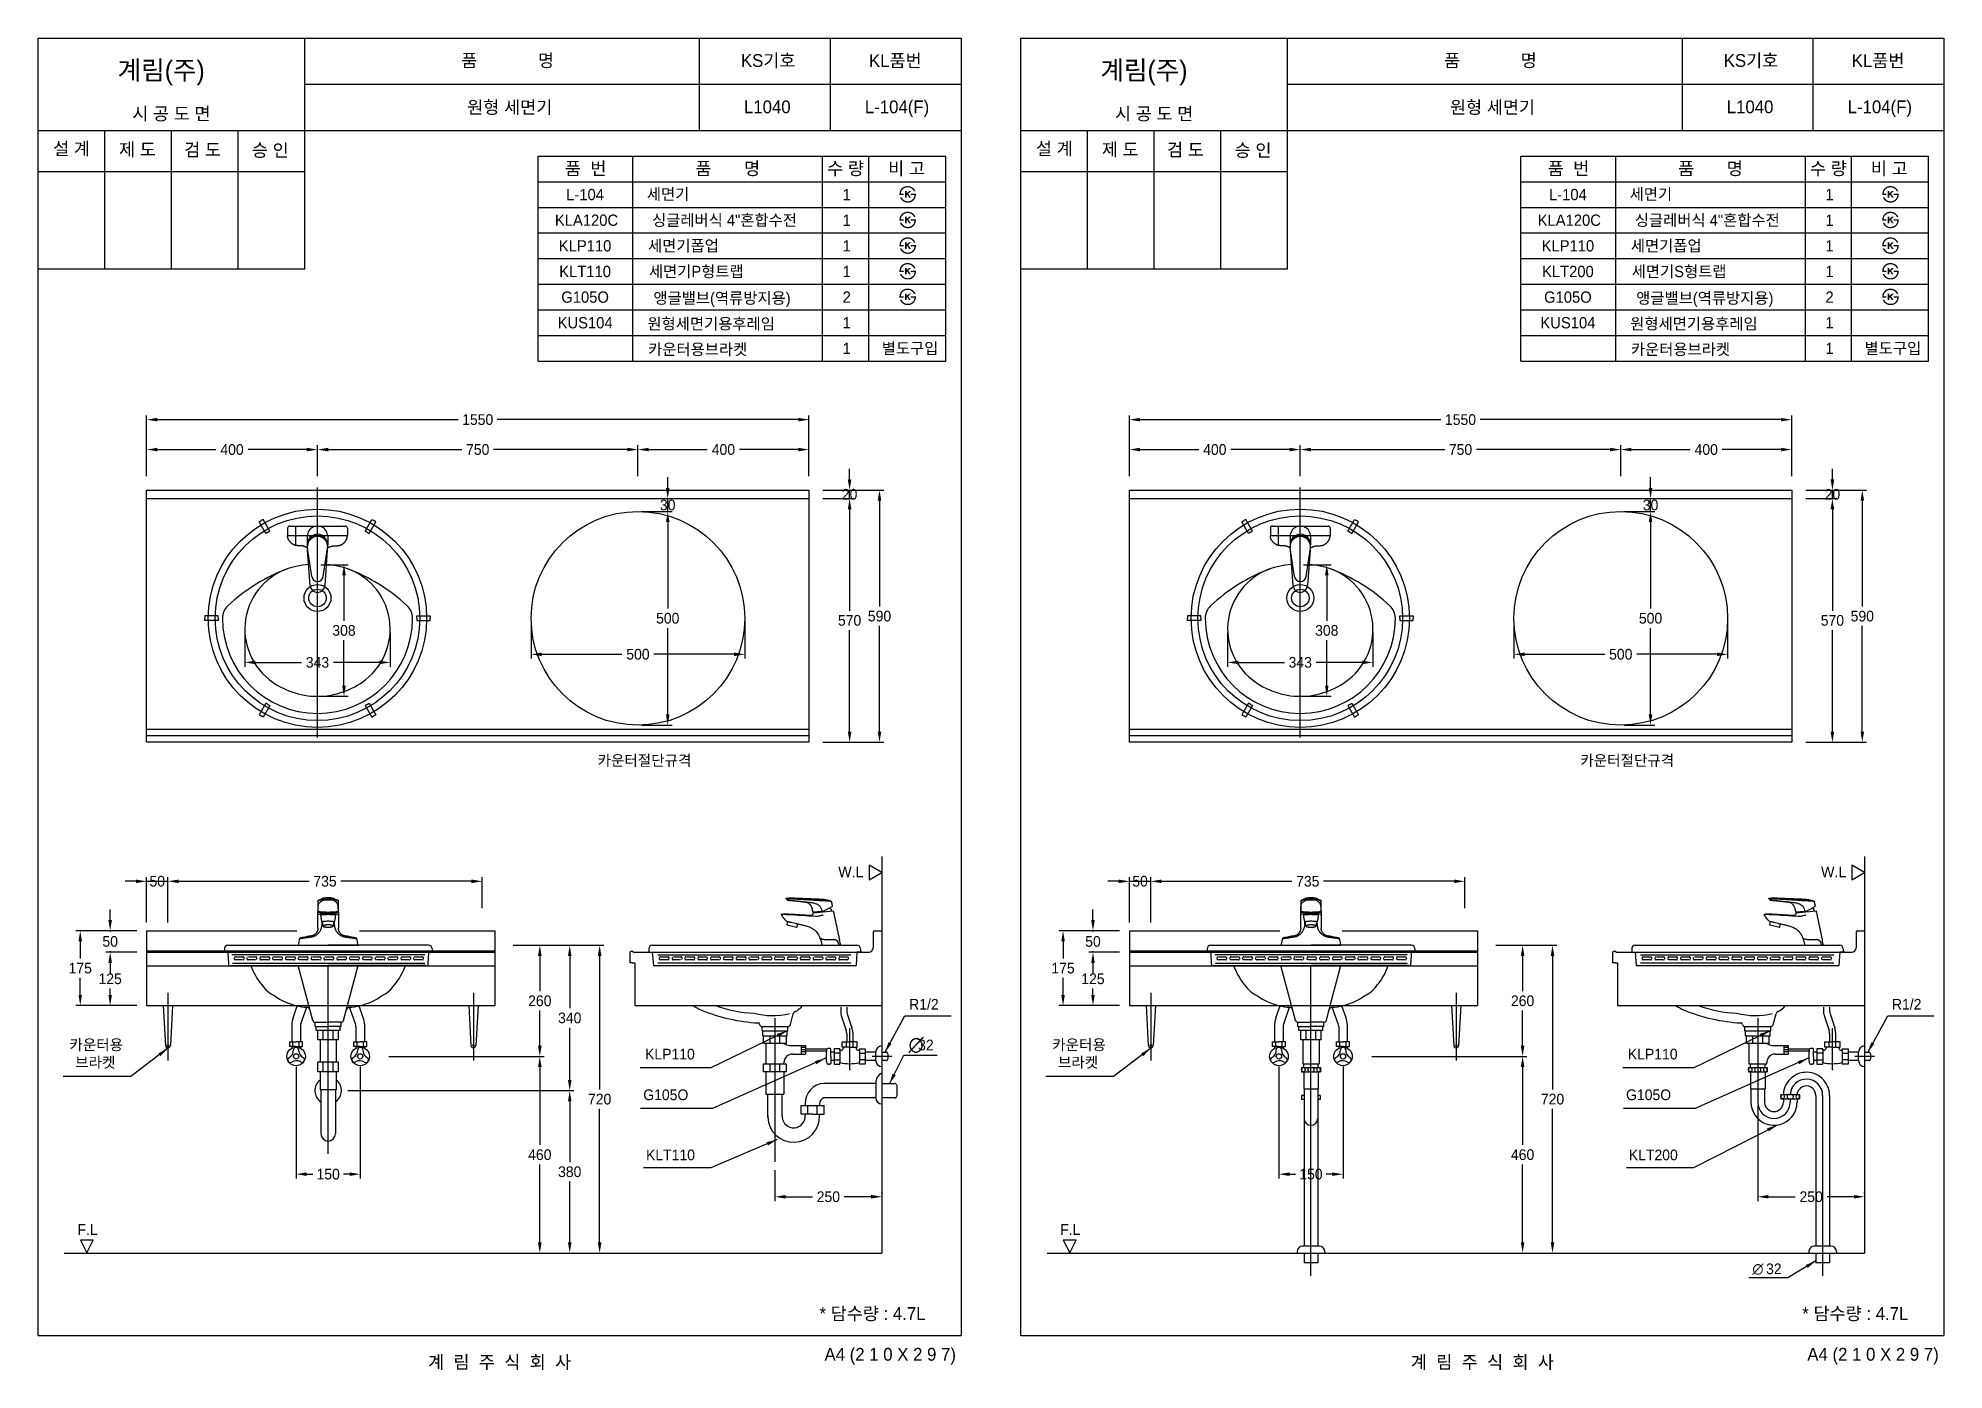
# Model space of a CAD drawing. Header units: millimetres. Extents: x 0 to 4460, y -80 to 3036.
import ezdxf
from ezdxf.enums import TextEntityAlignment as Align
from ezdxf.lldxf.tags import DXFTag

# ---------------------------------------------------------------- set-up
doc = ezdxf.new("R2010")
doc.units = ezdxf.units.MM
doc.header["$LTSCALE"] = 0.5
doc.header["$MEASUREMENT"] = 0
doc.linetypes.add('DASHED2', pattern=[0.375, 0.25, -0.125])
for name, color, linetype in [('TEXT', 7, 'Continuous'), ('내부선 및 부속', 4, 'Continuous'), ('도각라인', 7, 'Continuous'), ('외형선', 3, 'Continuous'), ('점선', 6, 'DASHED2'), ('중심선', 1, 'DASHED'), ('치수선', 7, 'Continuous')]:
    doc.layers.add(name, color=color, linetype=linetype)
doc.styles.add('140911', font='HBATANG.TTF')
doc.styles.add('____', font='')
doc.styles.add('타이틀', font='H2GTRM.TTF', dxfattribs={"height": 25})
doc.styles.get('____').set_extended_font_data('굴림')
tags = doc.linetypes.add('DASHDOT', pattern=[70, 31, -13, 13, -13]).pattern_tags.tags
tags[10:11] = [DXFTag(74, 4), DXFTag(75, 0), DXFTag(340, '0'), DXFTag(46, 0.0), DXFTag(50, 0.0), DXFTag(44, 0.0), DXFTag(45, 0.0)]
tags[8:9] = [DXFTag(74, 4), DXFTag(75, 0), DXFTag(340, '0'), DXFTag(46, 0.0), DXFTag(50, 0.0), DXFTag(44, 0.0), DXFTag(45, 0.0)]
tags[6:7] = [DXFTag(74, 4), DXFTag(75, 0), DXFTag(340, '0'), DXFTag(46, 0.0), DXFTag(50, 0.0), DXFTag(44, 0.0), DXFTag(45, 0.0)]
tags[4:5] = [DXFTag(74, 4), DXFTag(75, 0), DXFTag(340, '0'), DXFTag(46, 0.0), DXFTag(50, 0.0), DXFTag(44, 0.0), DXFTag(45, 0.0)]
tags = doc.linetypes.add('DASHED', pattern=[25.72, 12.86, -12.86]).pattern_tags.tags
tags[6:7] = [DXFTag(74, 4), DXFTag(75, 0), DXFTag(340, '0'), DXFTag(46, 0.0), DXFTag(50, 0.0), DXFTag(44, 0.0), DXFTag(45, 0.0)]
tags[4:5] = [DXFTag(74, 4), DXFTag(75, 0), DXFTag(340, '0'), DXFTag(46, 0.0), DXFTag(50, 0.0), DXFTag(44, 0.0), DXFTag(45, 0.0)]
doc.dimstyles.new('MSADIM', dxfattribs={"dimtxt": 35, "dimasz": 25, "dimexe": 10, "dimexo": 7.5, "dimgap": 0.09, "dimtad": 0, "dimtoh": 1, "dimdec": 0, "dimzin": 1, "dimdsep": 46, "dimtxsty": '____', "dimcen": 11.25, "dimadec": 0, "dimazin": 0, "dimtfac": 1, "dimtdec": 4, "dimtix": 1, "dimtmove": 0, "dimatfit": 3, "dimfxl": 1, "dimtolj": 1, "dimtzin": 1, "dimarcsym": 0})

msp = doc.modelspace()

# ---------------------------------------------------------------- texts
at = {"layer": 'TEXT', "style": '타이틀'}
for p in [(185.9, 2938.9), (2485.9, 2938.9)]:
    msp.add_text('계림(주)', height=44, dxfattribs=at).set_placement(p)
for s, height, p in [('품             명', 30, (1098.8, 2983.7)), ('KS기호', 30, (1708.6, 2983.6)), ('KL품번', 30, (2006.1, 2983.4)), ('품             명', 30, (3398.8, 2983.7)), ('KS기호', 30, (4008.6, 2983.6)), ('KL품번', 30, (4306.1, 2983.4)), ('시 공 도 면', 30, (311.8, 2859.2)), ('원형 세면기', 30, (1103.7, 2874.3)), ('L1040', 30, (1706.5, 2875.2)), ('L-104(F)', 30, (2010.1, 2875.2)), ('시 공 도 면', 30, (2611.8, 2859.2)), ('원형 세면기', 30, (3403.7, 2874.3)), ('L1040', 30, (4006.5, 2875.2)), ('L-104(F)', 30, (4310.1, 2875.2)), ('설 계', 30, (78.1, 2777.5)), ('제 도', 30, (232.5, 2775.4)), ('검 도', 30, (384.9, 2774.7)), ('승 인', 30, (543.3, 2773.7)), ('설 계', 30, (2378.1, 2777.5)), ('제 도', 30, (2532.5, 2775.4)), ('검 도', 30, (2684.9, 2774.7)), ('승 인', 30, (2843.3, 2773.7)), ('품  번', 30, (1281.5, 2730.9)), ('품       명', 30, (1613.8, 2730.9)), ('수 량', 30, (1889.7, 2730.9)), ('비 고', 30, (2032.3, 2730.9)), ('품  번', 30, (3581.5, 2730.9)), ('품       명', 30, (3913.8, 2730.9)), ('수 량', 30, (4189.7, 2730.9)), ('비 고', 30, (4332.3, 2730.9)), ('L-104', 26.4, (1280.1, 2670)), ('세면기', 26.4, (1474.3, 2670.8)), ('1', 26.4, (1892.4, 2670)), ('L-104', 26.4, (3580.1, 2670)), ('세면기', 26.4, (3774.3, 2670.8)), ('1', 26.4, (4192.4, 2670)), ('KLA120C', 26.4, (1283.4, 2610)), ('싱글레버식 4"혼합수전', 26.4, (1606.3, 2610)), ('1', 26.4, (1892.4, 2609.9)), ('KLA120C', 26.4, (3583.4, 2610)), ('싱글레버식 4"혼합수전', 26.4, (3906.3, 2610)), ('1', 26.4, (4192.4, 2609.9)), ('KLP110', 26.4, (1280.1, 2550)), ('세면기폽업', 26.4, (1510.2, 2550)), ('1', 26.4, (1892.4, 2549.9)), ('KLP110', 26.4, (3580.1, 2550)), ('세면기폽업', 26.4, (3810.2, 2550)), ('1', 26.4, (4192.4, 2549.9)), ('KLT110', 26.4, (1280.1, 2490)), ('세면기P형트랩', 26.4, (1540.3, 2490)), ('1', 26.4, (1892.4, 2490)), ('KLT200', 26.4, (3580.1, 2490)), ('세면기S형트랩', 26.4, (3840.3, 2490)), ('1', 26.4, (4192.4, 2490)), ('G105O', 26.4, (1280.1, 2430)), ('앵글밸브(역류방지용)', 26.4, (1600.5, 2427.8)), ('2', 26.4, (1892.4, 2430)), ('G105O', 26.4, (3580.1, 2430)), ('앵글밸브(역류방지용)', 26.4, (3900.5, 2427.8)), ('2', 26.4, (4192.4, 2430)), ('KUS104', 26.4, (1280.1, 2370)), ('원형세면기용후레임', 26.4, (1575.1, 2367.8)), ('1', 26.4, (1892.4, 2370)), ('KUS104', 26.4, (3580.1, 2370)), ('원형세면기용후레임', 26.4, (3875.1, 2367.8)), ('1', 26.4, (4192.4, 2370)), ('카운터용브라켓', 26.4, (1543.6, 2307.8)), ('1', 26.4, (1892.4, 2310)), ('별도구입', 26.4, (2040.6, 2310.2)), ('카운터용브라켓', 26.4, (3843.6, 2307.8)), ('1', 26.4, (4192.4, 2310)), ('별도구입', 26.4, (4340.6, 2310.2)), ('* 담수량 : 4.7L', 30, (1952.7, 51.5)), ('* 담수량 : 4.7L', 30, (4252.7, 51.5)), ('계  림  주  식  회  사', 30, (1080, -62.1)), ('계  림  주  식  회  사', 30, (3380, -62.1))]:
    msp.add_text(s, height=height, dxfattribs=at).set_placement(p, align=Align.MIDDLE_CENTER)
for p in [(115.7, 248.2), (2415.7, 248.2)]:
    msp.add_text('F.L', height=25, dxfattribs=at).set_placement(p, align=Align.MIDDLE)
for p in [(2148, -43.8), (4448, -43.8)]:
    msp.add_text('A4 (2 1 0 X 2 9 7)', height=30, dxfattribs=at).set_placement(p, align=Align.MIDDLE_RIGHT)
at = {"layer": 'TEXT', "char_height": 25, "attachment_point": 1, "line_spacing_factor": 0.963855, "style": '타이틀'}
for s, insert, width in [('\\pxqc;{\\fGulim|b0|i0|c129|p50;카운터절단규격}', (1214.9, 1358.2), 408.243), ('\\pxqc;{\\fGulim|b0|i0|c129|p50;카운터절단규격}', (3514.9, 1358.2), 408.243), ('\\fﾱﾼﾸﾲ;W.L', (1872.4, 1097.6), 131.959), ('\\fﾱﾼﾸﾲ;W.L', (4172.4, 1097.6), 131.959), ('\\A1;R1/2', (2038.4, 787.7), 248.993), ('\\A1;R1/2', (4338.4, 787.7), 248.993), ('\\A1;카운터용', (73.3, 693), 248.993), ('\\A1;KLP110', (1420.4, 671.2), 248.993), ('\\A1;카운터용', (2373.3, 693), 248.993), ('\\A1;KLP110', (3720.4, 671.2), 248.993), ('\\A1;브라켓', (86.7, 651.9), 248.993), ('\\A1;브라켓', (2386.7, 651.9), 248.993), ('\\A1;G105O', (1416.2, 575.9), 248.993), ('\\A1;G105O', (3716.2, 575.9), 248.993), ('\\A1;KLT110', (1422.7, 435.2), 248.993), ('\\A1;KLT200', (3722.7, 435.2), 248.993)]:
    msp.add_mtext(s, dxfattribs=dict(at, insert=insert, width=width))
at = {"layer": '치수선'}
for s, height, style, p in [('∅', 35, '____', (2037, 663.4)), ('32', 25, '타이틀', (2059.5, 667.3))]:
    msp.add_text(s, height=height, dxfattribs=dict(at, style=style)).set_placement(p)
at = {"layer": '치수선', "linetype": 'Continuous'}
for s, style, p in [('∅', '140911', (4011.9, 143.6)), ('32', '타이틀', (4043.9, 143.7))]:
    msp.add_text(s, height=25, dxfattribs=dict(at, style=style)).set_placement(p)

# ---------------------------------------------------------------- blocks, each defined once
blk = doc.blocks.new('*D17')
at = {"layer": '치수선', "color": 0, "linetype": 'Continuous', "lineweight": -2, "transparency": 16777216}
for p, q in [((1473.5, 1983.4), (1473.5, 2008.4)), ((1411.3, 1928.4), (1483.5, 1928.4)), ((1473.5, 1928.4), (1473.5, 1958.4)), ((1480.1, 1958.4), (1483.5, 1958.4)), ((1473.5, 1903.4), (1473.5, 1878.4))]:
    blk.add_line(p, q, dxfattribs=at)
at = {"layer": '치수선', "color": 0, "linetype": 'Continuous', "transparency": 16777216}
for points in [[(1469.3, 1983.4), (1477.6, 1983.4), (1473.5, 1958.4)], [(1469.3, 1903.4), (1477.6, 1903.4), (1473.5, 1928.4)]]:
    blk.add_solid(points, dxfattribs=at)
at = {"layer": '치수선', "color": 0, "linetype": 'Continuous', "transparency": 16777216, "insert": (1473.5, 1943.4), "char_height": 25, "attachment_point": 5, "style": '____'}
blk.add_mtext('\\A1;30', dxfattribs=at)
blk = doc.blocks.new('*D18')
at = {"layer": '치수선', "color": 0, "linetype": 'Continuous', "lineweight": -2, "transparency": 16777216}
for p, q in [((1411.4, 1928.4), (1483.5, 1928.4)), ((1473.5, 1903.4), (1473.5, 1701.2)), ((1473.5, 1453.4), (1473.5, 1655.6)), ((1411.7, 1428.4), (1483.5, 1428.4))]:
    blk.add_line(p, q, dxfattribs=at)
at = {"layer": '치수선', "color": 0, "linetype": 'Continuous', "transparency": 16777216}
for points in [[(1469.3, 1903.4), (1477.6, 1903.4), (1473.5, 1928.4)], [(1469.3, 1453.4), (1477.6, 1453.4), (1473.5, 1428.4)]]:
    blk.add_solid(points, dxfattribs=at)
at = {"layer": '치수선', "color": 0, "linetype": 'Continuous', "transparency": 16777216, "insert": (1473.5, 1678.4), "char_height": 25, "attachment_point": 5, "style": '____'}
blk.add_mtext('\\A1;500', dxfattribs=at)
blk = doc.blocks.new('*D19')
at = {"layer": '치수선', "color": 0, "linetype": 'Continuous', "lineweight": -2, "transparency": 16777216}
for p, q in [((1153.8, 1670.9), (1153.8, 1584.1)), ((1653.8, 1670.9), (1653.8, 1584.1)), ((1178.8, 1594.1), (1366.4, 1594.1)), ((1628.8, 1594.1), (1441.2, 1594.1))]:
    blk.add_line(p, q, dxfattribs=at)
at = {"layer": '치수선', "color": 0, "linetype": 'Continuous', "transparency": 16777216}
for points in [[(1178.8, 1598.3), (1178.8, 1589.9), (1153.8, 1594.1)], [(1628.8, 1598.3), (1628.8, 1589.9), (1653.8, 1594.1)]]:
    blk.add_solid(points, dxfattribs=at)
at = {"layer": '치수선', "color": 0, "linetype": 'Continuous', "transparency": 16777216, "insert": (1403.8, 1594.1), "char_height": 25, "attachment_point": 5, "style": '____'}
blk.add_mtext('\\A1;500', dxfattribs=at)
blk = doc.blocks.new('*D20')
at = {"layer": '치수선', "color": 0, "linetype": 'Continuous', "lineweight": -2, "transparency": 16777216}
for p, q in [((1836.6, 1958.4), (1909.1, 1958.4)), ((1899.1, 1933.4), (1899.1, 1696.2)), ((1899.1, 1413.4), (1899.1, 1650.6)), ((1836.6, 1388.4), (1909.1, 1388.4))]:
    blk.add_line(p, q, dxfattribs=at)
at = {"layer": '치수선', "color": 0, "linetype": 'Continuous', "transparency": 16777216}
for points in [[(1894.9, 1933.4), (1903.3, 1933.4), (1899.1, 1958.4)], [(1894.9, 1413.4), (1903.3, 1413.4), (1899.1, 1388.4)]]:
    blk.add_solid(points, dxfattribs=at)
at = {"layer": '치수선', "color": 0, "linetype": 'Continuous', "transparency": 16777216, "insert": (1899.1, 1673.4), "char_height": 25, "attachment_point": 5, "style": '____'}
blk.add_mtext('\\A1;570', dxfattribs=at)
blk = doc.blocks.new('*D16')
at = {"layer": '치수선', "color": 0, "linetype": 'Continuous', "lineweight": -2, "transparency": 16777216}
for p, q in [((603.8, 629.7), (603.8, 367.6)), ((753.8, 629.7), (753.8, 367.6)), ((628.8, 377.6), (642.9, 377.6)), ((728.8, 377.6), (714.7, 377.6))]:
    blk.add_line(p, q, dxfattribs=at)
at = {"layer": '치수선', "color": 0, "linetype": 'Continuous', "transparency": 16777216}
for points in [[(628.8, 381.8), (628.8, 373.5), (603.8, 377.6)], [(728.8, 381.8), (728.8, 373.5), (753.8, 377.6)]]:
    blk.add_solid(points, dxfattribs=at)
at = {"layer": '치수선', "color": 0, "linetype": 'Continuous', "transparency": 16777216, "insert": (678.8, 377.6), "char_height": 25, "attachment_point": 5, "style": '____'}
blk.add_mtext('\\A1;150', dxfattribs=at)
blk = doc.blocks.new('*D1')
at = {"layer": '치수선', "color": 0, "linetype": 'Continuous', "lineweight": -2, "transparency": 16777216}
for p, q in [((483.7, 1645.4), (483.7, 1565.2)), ((823.9, 1645.4), (823.9, 1565.2)), ((508.7, 1575.2), (616.5, 1575.2)), ((798.9, 1575.2), (691.1, 1575.2))]:
    blk.add_line(p, q, dxfattribs=at)
at = {"layer": '치수선', "color": 0, "linetype": 'Continuous', "transparency": 16777216}
for points in [[(508.7, 1579.3), (508.7, 1571), (483.7, 1575.2)], [(798.9, 1579.3), (798.9, 1571), (823.9, 1575.2)]]:
    blk.add_solid(points, dxfattribs=at)
at = {"layer": '치수선', "color": 0, "linetype": 'Continuous', "transparency": 16777216, "insert": (653.8, 1575.2), "char_height": 25, "attachment_point": 5, "style": '____'}
blk.add_mtext('\\A1;343', dxfattribs=at)
blk = doc.blocks.new('*D2')
at = {"layer": '치수선', "color": 0, "linetype": 'Continuous', "lineweight": -2, "transparency": 16777216}
for p, q in [((661.3, 1803.9), (725.8, 1803.9)), ((715.8, 1778.9), (715.8, 1672.7)), ((715.8, 1520.9), (715.8, 1627.1)), ((661.3, 1495.9), (725.8, 1495.9))]:
    blk.add_line(p, q, dxfattribs=at)
at = {"layer": '치수선', "color": 0, "linetype": 'Continuous', "transparency": 16777216}
for points in [[(711.7, 1778.9), (720, 1778.9), (715.8, 1803.9)], [(711.7, 1520.9), (720, 1520.9), (715.8, 1495.9)]]:
    blk.add_solid(points, dxfattribs=at)
at = {"layer": '치수선', "color": 0, "linetype": 'Continuous', "transparency": 16777216, "insert": (715.8, 1649.9), "char_height": 25, "attachment_point": 5, "style": '____'}
blk.add_mtext('\\A1;308', dxfattribs=at)
blk = doc.blocks.new('*D3')
at = {"layer": '치수선', "color": 0, "linetype": 'Continuous', "lineweight": -2, "transparency": 16777216}
for p, q in [((1899.1, 2003.4), (1899.1, 2028.4)), ((1836.6, 1978.4), (1909.1, 1978.4)), ((1899.1, 1958.4), (1899.1, 1978.4)), ((1836.6, 1958.4), (1909.1, 1958.4)), ((1899.1, 1933.4), (1899.1, 1908.4))]:
    blk.add_line(p, q, dxfattribs=at)
at = {"layer": '치수선', "color": 0, "linetype": 'Continuous', "transparency": 16777216}
for points in [[(1894.9, 2003.4), (1903.3, 2003.4), (1899.1, 1978.4)], [(1894.9, 1933.4), (1903.3, 1933.4), (1899.1, 1958.4)]]:
    blk.add_solid(points, dxfattribs=at)
at = {"layer": '치수선', "color": 0, "linetype": 'Continuous', "transparency": 16777216, "insert": (1899.1, 1968.4), "char_height": 25, "attachment_point": 5, "style": '____'}
blk.add_mtext('\\A1;20', dxfattribs=at)
blk = doc.blocks.new('*D4')
at = {"layer": '치수선', "color": 0, "linetype": 'Continuous', "lineweight": -2, "transparency": 16777216}
for p, q in [((1836.6, 1978.4), (1979.1, 1978.4)), ((1969.1, 1953.4), (1969.1, 1706.2)), ((1969.1, 1413.4), (1969.1, 1660.6)), ((1836.6, 1388.4), (1979.1, 1388.4))]:
    blk.add_line(p, q, dxfattribs=at)
at = {"layer": '치수선', "color": 0, "linetype": 'Continuous', "transparency": 16777216}
for points in [[(1964.9, 1953.4), (1973.3, 1953.4), (1969.1, 1978.4)], [(1964.9, 1413.4), (1973.3, 1413.4), (1969.1, 1388.4)]]:
    blk.add_solid(points, dxfattribs=at)
at = {"layer": '치수선', "color": 0, "linetype": 'Continuous', "transparency": 16777216, "insert": (1969.1, 1683.4), "char_height": 25, "attachment_point": 5, "style": '____'}
blk.add_mtext('\\A1;590', dxfattribs=at)
blk = doc.blocks.new('*D5')
at = {"layer": '치수선', "color": 0, "linetype": 'Continuous', "lineweight": -2, "transparency": 16777216}
for p, q in [((653.8, 2010.7), (653.8, 2083.2)), ((678.8, 2073.2), (991.7, 2073.2)), ((1378.8, 2073.2), (1065.9, 2073.2)), ((1403.8, 2010.7), (1403.8, 2083.2))]:
    blk.add_line(p, q, dxfattribs=at)
at = {"layer": '치수선', "color": 0, "linetype": 'Continuous', "transparency": 16777216}
for points in [[(678.8, 2077.4), (678.8, 2069.1), (653.8, 2073.2)], [(1378.8, 2077.4), (1378.8, 2069.1), (1403.8, 2073.2)]]:
    blk.add_solid(points, dxfattribs=at)
at = {"layer": '치수선', "color": 0, "linetype": 'Continuous', "transparency": 16777216, "insert": (1028.8, 2073.2), "char_height": 25, "attachment_point": 5, "style": '____'}
blk.add_mtext('\\A1;750', dxfattribs=at)
blk = doc.blocks.new('*D6')
at = {"layer": '치수선', "color": 0, "linetype": 'Continuous', "lineweight": -2, "transparency": 16777216}
for p, q in [((1403.8, 2010.7), (1403.8, 2083.2)), ((1428.8, 2073.2), (1566.1, 2073.2)), ((1778.8, 2073.2), (1641.5, 2073.2)), ((1803.8, 2010.7), (1803.8, 2083.2))]:
    blk.add_line(p, q, dxfattribs=at)
at = {"layer": '치수선', "color": 0, "linetype": 'Continuous', "transparency": 16777216}
for points in [[(1428.8, 2077.4), (1428.8, 2069.1), (1403.8, 2073.2)], [(1778.8, 2077.4), (1778.8, 2069.1), (1803.8, 2073.2)]]:
    blk.add_solid(points, dxfattribs=at)
at = {"layer": '치수선', "color": 0, "linetype": 'Continuous', "transparency": 16777216, "insert": (1603.8, 2073.2), "char_height": 25, "attachment_point": 5, "style": '____'}
blk.add_mtext('\\A1;400', dxfattribs=at)
blk = doc.blocks.new('*D7')
at = {"layer": '치수선', "color": 0, "linetype": 'Continuous', "lineweight": -2, "transparency": 16777216}
for p, q in [((253.8, 2010.7), (253.8, 2153.2)), ((278.8, 2143.2), (983.1, 2143.2)), ((1778.8, 2143.2), (1074.5, 2143.2)), ((1803.8, 2010.7), (1803.8, 2153.2))]:
    blk.add_line(p, q, dxfattribs=at)
at = {"layer": '치수선', "color": 0, "linetype": 'Continuous', "transparency": 16777216}
for points in [[(278.8, 2147.4), (278.8, 2139.1), (253.8, 2143.2)], [(1778.8, 2147.4), (1778.8, 2139.1), (1803.8, 2143.2)]]:
    blk.add_solid(points, dxfattribs=at)
at = {"layer": '치수선', "color": 0, "linetype": 'Continuous', "transparency": 16777216, "insert": (1028.8, 2143.2), "char_height": 25, "attachment_point": 5, "style": '____'}
blk.add_mtext('\\A1;1550', dxfattribs=at)
blk = doc.blocks.new('*D8')
at = {"layer": '치수선', "color": 0, "linetype": 'Continuous', "lineweight": -2, "transparency": 16777216}
for p, q in [((253.8, 2010.7), (253.8, 2083.2)), ((278.8, 2073.2), (416.1, 2073.2)), ((628.8, 2073.2), (491.5, 2073.2)), ((653.8, 2010.7), (653.8, 2083.2))]:
    blk.add_line(p, q, dxfattribs=at)
at = {"layer": '치수선', "color": 0, "linetype": 'Continuous', "transparency": 16777216}
for points in [[(278.8, 2077.4), (278.8, 2069.1), (253.8, 2073.2)], [(628.8, 2077.4), (628.8, 2069.1), (653.8, 2073.2)]]:
    blk.add_solid(points, dxfattribs=at)
at = {"layer": '치수선', "color": 0, "linetype": 'Continuous', "transparency": 16777216, "insert": (453.8, 2073.2), "char_height": 25, "attachment_point": 5, "style": '____'}
blk.add_mtext('\\A1;400', dxfattribs=at)
blk = doc.blocks.new('*D9')
at = {"layer": '치수선', "color": 0, "linetype": 'Continuous', "lineweight": -2, "transparency": 16777216}
for p, q in [((1724.4, 387.3), (1724.4, 314.8)), ((1749.4, 324.8), (1812.1, 324.8)), ((1949.4, 324.8), (1886.7, 324.8)), ((1974.4, 332.3), (1974.4, 334.8))]:
    blk.add_line(p, q, dxfattribs=at)
at = {"layer": '치수선', "color": 0, "linetype": 'Continuous', "transparency": 16777216}
for points in [[(1749.4, 329), (1749.4, 320.7), (1724.4, 324.8)], [(1949.4, 329), (1949.4, 320.7), (1974.4, 324.8)]]:
    blk.add_solid(points, dxfattribs=at)
at = {"layer": '치수선', "color": 0, "linetype": 'Continuous', "transparency": 16777216, "insert": (1849.4, 324.8), "char_height": 25, "attachment_point": 5, "style": '____'}
blk.add_mtext('\\A1;250', dxfattribs=at)
blk = doc.blocks.new('*D10')
at = {"layer": '치수선', "color": 0, "linetype": 'Continuous', "lineweight": -2, "transparency": 16777216}
for p, q in [((1111.6, 913.2), (1184.1, 913.2)), ((1174.1, 888.2), (1174.1, 806)), ((1174.1, 678.2), (1174.1, 760.3)), ((820.9, 653.2), (1184.1, 653.2))]:
    blk.add_line(p, q, dxfattribs=at)
at = {"layer": '치수선', "color": 0, "linetype": 'Continuous', "transparency": 16777216}
for points in [[(1169.9, 888.2), (1178.3, 888.2), (1174.1, 913.2)], [(1169.9, 678.2), (1178.3, 678.2), (1174.1, 653.2)]]:
    blk.add_solid(points, dxfattribs=at)
at = {"layer": '치수선', "color": 0, "linetype": 'Continuous', "transparency": 16777216, "insert": (1174.1, 783.2), "char_height": 25, "attachment_point": 5, "style": '____'}
blk.add_mtext('\\A1;260', dxfattribs=at)
blk = doc.blocks.new('*D11')
at = {"layer": '치수선', "color": 0, "linetype": 'Continuous', "lineweight": -2, "transparency": 16777216}
for p, q in [((820.9, 653.2), (1184.1, 653.2)), ((1174.1, 628.2), (1174.1, 446)), ((1174.1, 218.2), (1174.1, 400.3)), ((1181.6, 193.2), (1184.1, 193.2))]:
    blk.add_line(p, q, dxfattribs=at)
at = {"layer": '치수선', "color": 0, "linetype": 'Continuous', "transparency": 16777216}
for points in [[(1169.9, 628.2), (1178.3, 628.2), (1174.1, 653.2)], [(1169.9, 218.2), (1178.3, 218.2), (1174.1, 193.2)]]:
    blk.add_solid(points, dxfattribs=at)
at = {"layer": '치수선', "color": 0, "linetype": 'Continuous', "transparency": 16777216, "insert": (1174.1, 423.2), "char_height": 25, "attachment_point": 5, "style": '____'}
blk.add_mtext('\\A1;460', dxfattribs=at)
blk = doc.blocks.new('*D12')
at = {"layer": '치수선', "color": 0, "linetype": 'Continuous', "lineweight": -2, "transparency": 16777216}
for p, q in [((1111.6, 913.2), (1324.1, 913.2)), ((1314.1, 888.2), (1314.1, 576)), ((1314.1, 218.2), (1314.1, 530.3)), ((1321.6, 193.2), (1324.1, 193.2))]:
    blk.add_line(p, q, dxfattribs=at)
at = {"layer": '치수선', "color": 0, "linetype": 'Continuous', "transparency": 16777216}
for points in [[(1309.9, 888.2), (1318.3, 888.2), (1314.1, 913.2)], [(1309.9, 218.2), (1318.3, 218.2), (1314.1, 193.2)]]:
    blk.add_solid(points, dxfattribs=at)
at = {"layer": '치수선', "color": 0, "linetype": 'Continuous', "transparency": 16777216, "insert": (1314.1, 553.2), "char_height": 25, "attachment_point": 5, "style": '____'}
blk.add_mtext('\\A1;720', dxfattribs=at)
blk = doc.blocks.new('*D13')
at = {"layer": '치수선', "color": 0, "linetype": 'Continuous', "lineweight": -2, "transparency": 16777216}
for p, q in [((725.2, 573.2), (1254.1, 573.2)), ((1244.1, 548.2), (1244.1, 406)), ((1244.1, 218.2), (1244.1, 360.3)), ((1251.6, 193.2), (1254.1, 193.2))]:
    blk.add_line(p, q, dxfattribs=at)
at = {"layer": '치수선', "color": 0, "linetype": 'Continuous', "transparency": 16777216}
for points in [[(1239.9, 548.2), (1248.3, 548.2), (1244.1, 573.2)], [(1239.9, 218.2), (1248.3, 218.2), (1244.1, 193.2)]]:
    blk.add_solid(points, dxfattribs=at)
at = {"layer": '치수선', "color": 0, "linetype": 'Continuous', "transparency": 16777216, "insert": (1244.1, 383.2), "char_height": 25, "attachment_point": 5, "style": '____'}
blk.add_mtext('\\A1;380', dxfattribs=at)
blk = doc.blocks.new('*D14')
at = {"layer": '치수선', "color": 0, "linetype": 'Continuous', "lineweight": -2, "transparency": 16777216}
for p, q in [((1111.6, 913.2), (1254.1, 913.2)), ((1244.1, 888.2), (1244.1, 766)), ((1244.1, 598.2), (1244.1, 720.3)), ((725.2, 573.2), (1254.1, 573.2))]:
    blk.add_line(p, q, dxfattribs=at)
at = {"layer": '치수선', "color": 0, "linetype": 'Continuous', "transparency": 16777216}
for points in [[(1239.9, 888.2), (1248.3, 888.2), (1244.1, 913.2)], [(1239.9, 598.2), (1248.3, 598.2), (1244.1, 573.2)]]:
    blk.add_solid(points, dxfattribs=at)
at = {"layer": '치수선', "color": 0, "linetype": 'Continuous', "transparency": 16777216, "insert": (1244.1, 743.2), "char_height": 25, "attachment_point": 5, "style": '____'}
blk.add_mtext('\\A1;340', dxfattribs=at)
blk = doc.blocks.new('*D15')
at = {"layer": '치수선', "color": 0, "linetype": 'Continuous', "lineweight": -2, "transparency": 16777216}
for p, q in [((303.8, 1000.5), (303.8, 1073)), ((1039, 1000.5), (1039, 1073)), ((328.8, 1063), (634.2, 1063)), ((1014, 1063), (708.5, 1063))]:
    blk.add_line(p, q, dxfattribs=at)
at = {"layer": '치수선', "color": 0, "linetype": 'Continuous', "transparency": 16777216}
for points in [[(328.8, 1067.1), (328.8, 1058.8), (303.8, 1063)], [(1014, 1067.1), (1014, 1058.8), (1039, 1063)]]:
    blk.add_solid(points, dxfattribs=at)
at = {"layer": '치수선', "color": 0, "linetype": 'Continuous', "transparency": 16777216, "insert": (671.4, 1063), "char_height": 25, "attachment_point": 5, "style": '____'}
blk.add_mtext('\\A1;735', dxfattribs=at)
blk = doc.blocks.new('*D22')
at = {"layer": '치수선', "color": 0, "linetype": 'Continuous', "lineweight": -2, "transparency": 16777216}
for p, q in [((231.1, 947.2), (88.6, 947.2)), ((98.6, 922.2), (98.6, 882.5)), ((98.6, 797.2), (98.6, 836.8)), ((231.1, 772.2), (88.6, 772.2))]:
    blk.add_line(p, q, dxfattribs=at)
at = {"layer": '치수선', "color": 0, "linetype": 'Continuous', "transparency": 16777216}
for points in [[(94.5, 922.2), (102.8, 922.2), (98.6, 947.2)], [(94.5, 797.2), (102.8, 797.2), (98.6, 772.2)]]:
    blk.add_solid(points, dxfattribs=at)
at = {"layer": '치수선', "color": 0, "linetype": 'Continuous', "transparency": 16777216, "insert": (98.6, 859.7), "char_height": 25, "attachment_point": 5, "style": '____'}
blk.add_mtext('\\A1;175', dxfattribs=at)
blk = doc.blocks.new('*D23')
at = {"layer": '치수선', "color": 0, "linetype": 'Continuous', "lineweight": -2, "transparency": 16777216}
for p, q in [((231.1, 897.2), (158.6, 897.2)), ((168.6, 872.2), (168.6, 857.5)), ((168.6, 797.2), (168.6, 811.8)), ((231.1, 772.2), (158.6, 772.2))]:
    blk.add_line(p, q, dxfattribs=at)
at = {"layer": '치수선', "color": 0, "linetype": 'Continuous', "transparency": 16777216}
for points in [[(164.5, 872.2), (172.8, 872.2), (168.6, 897.2)], [(164.5, 797.2), (172.8, 797.2), (168.6, 772.2)]]:
    blk.add_solid(points, dxfattribs=at)
at = {"layer": '치수선', "color": 0, "linetype": 'Continuous', "transparency": 16777216, "insert": (168.6, 834.7), "char_height": 25, "attachment_point": 5, "style": '____'}
blk.add_mtext('\\A1;125', dxfattribs=at)
blk = doc.blocks.new('*D24')
at = {"layer": '치수선', "color": 0, "linetype": 'Continuous', "lineweight": -2, "transparency": 16777216}
for p, q in [((168.6, 972.2), (168.6, 997.2)), ((231.1, 947.2), (158.6, 947.2)), ((168.6, 947.2), (168.6, 945)), ((231.1, 897.2), (158.6, 897.2)), ((168.6, 897.2), (168.6, 899.3)), ((168.6, 872.2), (168.6, 847.2))]:
    blk.add_line(p, q, dxfattribs=at)
at = {"layer": '치수선', "color": 0, "linetype": 'Continuous', "transparency": 16777216}
for points in [[(164.5, 972.2), (172.8, 972.2), (168.6, 947.2)], [(164.5, 872.2), (172.8, 872.2), (168.6, 897.2)]]:
    blk.add_solid(points, dxfattribs=at)
at = {"layer": '치수선', "color": 0, "linetype": 'Continuous', "transparency": 16777216, "insert": (168.6, 922.2), "char_height": 25, "attachment_point": 5, "style": '____'}
blk.add_mtext('\\A1;50', dxfattribs=at)
blk = doc.blocks.new('*D21')
at = {"layer": '치수선', "color": 0, "linetype": 'Continuous', "lineweight": -2, "transparency": 16777216}
for p, q in [((253.8, 966.8), (253.8, 1073)), ((303.8, 966.8), (303.8, 1073)), ((228.8, 1063), (203.8, 1063)), ((253.8, 1063), (303.8, 1063)), ((328.8, 1063), (353.8, 1063))]:
    blk.add_line(p, q, dxfattribs=at)
at = {"layer": '치수선', "color": 0, "linetype": 'Continuous', "transparency": 16777216}
for points in [[(228.8, 1067.1), (228.8, 1058.8), (253.8, 1063)], [(328.8, 1067.1), (328.8, 1058.8), (303.8, 1063)]]:
    blk.add_solid(points, dxfattribs=at)
at = {"layer": '치수선', "color": 0, "linetype": 'Continuous', "transparency": 16777216, "insert": (278.8, 1063), "char_height": 25, "attachment_point": 5, "style": '____'}
blk.add_mtext('\\A1;50', dxfattribs=at)
blk = doc.blocks.new('*D40')
at = {"layer": '치수선', "color": 0, "linetype": 'Continuous', "lineweight": -2, "transparency": 16777216}
for p, q in [((3773.5, 1983.4), (3773.5, 2008.4)), ((3711.3, 1928.4), (3783.5, 1928.4)), ((3773.5, 1928.4), (3773.5, 1958.4)), ((3780.1, 1958.4), (3783.5, 1958.4)), ((3773.5, 1903.4), (3773.5, 1878.4))]:
    blk.add_line(p, q, dxfattribs=at)
at = {"layer": '치수선', "color": 0, "linetype": 'Continuous', "transparency": 16777216}
for points in [[(3769.3, 1983.4), (3777.6, 1983.4), (3773.5, 1958.4)], [(3769.3, 1903.4), (3777.6, 1903.4), (3773.5, 1928.4)]]:
    blk.add_solid(points, dxfattribs=at)
at = {"layer": '치수선', "color": 0, "linetype": 'Continuous', "transparency": 16777216, "insert": (3773.5, 1943.4), "char_height": 25, "attachment_point": 5, "style": '____'}
blk.add_mtext('\\A1;30', dxfattribs=at)
blk = doc.blocks.new('*D41')
at = {"layer": '치수선', "color": 0, "linetype": 'Continuous', "lineweight": -2, "transparency": 16777216}
for p, q in [((3711.4, 1928.4), (3783.5, 1928.4)), ((3773.5, 1903.4), (3773.5, 1701.2)), ((3773.5, 1453.4), (3773.5, 1655.6)), ((3711.7, 1428.4), (3783.5, 1428.4))]:
    blk.add_line(p, q, dxfattribs=at)
at = {"layer": '치수선', "color": 0, "linetype": 'Continuous', "transparency": 16777216}
for points in [[(3769.3, 1903.4), (3777.6, 1903.4), (3773.5, 1928.4)], [(3769.3, 1453.4), (3777.6, 1453.4), (3773.5, 1428.4)]]:
    blk.add_solid(points, dxfattribs=at)
at = {"layer": '치수선', "color": 0, "linetype": 'Continuous', "transparency": 16777216, "insert": (3773.5, 1678.4), "char_height": 25, "attachment_point": 5, "style": '____'}
blk.add_mtext('\\A1;500', dxfattribs=at)
blk = doc.blocks.new('*D42')
at = {"layer": '치수선', "color": 0, "linetype": 'Continuous', "lineweight": -2, "transparency": 16777216}
for p, q in [((3453.8, 1670.9), (3453.8, 1584.1)), ((3953.8, 1670.9), (3953.8, 1584.1)), ((3478.8, 1594.1), (3666.4, 1594.1)), ((3928.8, 1594.1), (3741.2, 1594.1))]:
    blk.add_line(p, q, dxfattribs=at)
at = {"layer": '치수선', "color": 0, "linetype": 'Continuous', "transparency": 16777216}
for points in [[(3478.8, 1598.3), (3478.8, 1589.9), (3453.8, 1594.1)], [(3928.8, 1598.3), (3928.8, 1589.9), (3953.8, 1594.1)]]:
    blk.add_solid(points, dxfattribs=at)
at = {"layer": '치수선', "color": 0, "linetype": 'Continuous', "transparency": 16777216, "insert": (3703.8, 1594.1), "char_height": 25, "attachment_point": 5, "style": '____'}
blk.add_mtext('\\A1;500', dxfattribs=at)
blk = doc.blocks.new('*D43')
at = {"layer": '치수선', "color": 0, "linetype": 'Continuous', "lineweight": -2, "transparency": 16777216}
for p, q in [((4136.6, 1958.4), (4209.1, 1958.4)), ((4199.1, 1933.4), (4199.1, 1696.2)), ((4199.1, 1413.4), (4199.1, 1650.6)), ((4136.6, 1388.4), (4209.1, 1388.4))]:
    blk.add_line(p, q, dxfattribs=at)
at = {"layer": '치수선', "color": 0, "linetype": 'Continuous', "transparency": 16777216}
for points in [[(4194.9, 1933.4), (4203.3, 1933.4), (4199.1, 1958.4)], [(4194.9, 1413.4), (4203.3, 1413.4), (4199.1, 1388.4)]]:
    blk.add_solid(points, dxfattribs=at)
at = {"layer": '치수선', "color": 0, "linetype": 'Continuous', "transparency": 16777216, "insert": (4199.1, 1673.4), "char_height": 25, "attachment_point": 5, "style": '____'}
blk.add_mtext('\\A1;570', dxfattribs=at)
blk = doc.blocks.new('*D44')
at = {"layer": '치수선', "color": 0, "linetype": 'Continuous', "lineweight": -2, "transparency": 16777216}
for p, q in [((2903.8, 629.7), (2903.8, 367.6)), ((3053.8, 629.7), (3053.8, 367.6)), ((2928.8, 377.6), (2942.9, 377.6)), ((3028.8, 377.6), (3014.7, 377.6))]:
    blk.add_line(p, q, dxfattribs=at)
at = {"layer": '치수선', "color": 0, "linetype": 'Continuous', "transparency": 16777216}
for points in [[(2928.8, 381.8), (2928.8, 373.5), (2903.8, 377.6)], [(3028.8, 381.8), (3028.8, 373.5), (3053.8, 377.6)]]:
    blk.add_solid(points, dxfattribs=at)
at = {"layer": '치수선', "color": 0, "linetype": 'Continuous', "transparency": 16777216, "insert": (2978.8, 377.6), "char_height": 25, "attachment_point": 5, "style": '____'}
blk.add_mtext('\\A1;150', dxfattribs=at)
blk = doc.blocks.new('*D45')
at = {"layer": '치수선', "color": 0, "linetype": 'Continuous', "lineweight": -2, "transparency": 16777216}
for p, q in [((2783.7, 1645.4), (2783.7, 1565.2)), ((3123.9, 1645.4), (3123.9, 1565.2)), ((2808.7, 1575.2), (2916.5, 1575.2)), ((3098.9, 1575.2), (2991.1, 1575.2))]:
    blk.add_line(p, q, dxfattribs=at)
at = {"layer": '치수선', "color": 0, "linetype": 'Continuous', "transparency": 16777216}
for points in [[(2808.7, 1579.3), (2808.7, 1571), (2783.7, 1575.2)], [(3098.9, 1579.3), (3098.9, 1571), (3123.9, 1575.2)]]:
    blk.add_solid(points, dxfattribs=at)
at = {"layer": '치수선', "color": 0, "linetype": 'Continuous', "transparency": 16777216, "insert": (2953.8, 1575.2), "char_height": 25, "attachment_point": 5, "style": '____'}
blk.add_mtext('\\A1;343', dxfattribs=at)
blk = doc.blocks.new('*D46')
at = {"layer": '치수선', "color": 0, "linetype": 'Continuous', "lineweight": -2, "transparency": 16777216}
for p, q in [((2961.3, 1803.9), (3025.8, 1803.9)), ((3015.8, 1778.9), (3015.8, 1672.7)), ((3015.8, 1520.9), (3015.8, 1627.1)), ((2961.3, 1495.9), (3025.8, 1495.9))]:
    blk.add_line(p, q, dxfattribs=at)
at = {"layer": '치수선', "color": 0, "linetype": 'Continuous', "transparency": 16777216}
for points in [[(3011.7, 1778.9), (3020, 1778.9), (3015.8, 1803.9)], [(3011.7, 1520.9), (3020, 1520.9), (3015.8, 1495.9)]]:
    blk.add_solid(points, dxfattribs=at)
at = {"layer": '치수선', "color": 0, "linetype": 'Continuous', "transparency": 16777216, "insert": (3015.8, 1649.9), "char_height": 25, "attachment_point": 5, "style": '____'}
blk.add_mtext('\\A1;308', dxfattribs=at)
blk = doc.blocks.new('*D29')
at = {"layer": '치수선', "color": 0, "linetype": 'Continuous', "lineweight": -2, "transparency": 16777216}
for p, q in [((4199.1, 2003.4), (4199.1, 2028.4)), ((4136.6, 1978.4), (4209.1, 1978.4)), ((4199.1, 1958.4), (4199.1, 1978.4)), ((4136.6, 1958.4), (4209.1, 1958.4)), ((4199.1, 1933.4), (4199.1, 1908.4))]:
    blk.add_line(p, q, dxfattribs=at)
at = {"layer": '치수선', "color": 0, "linetype": 'Continuous', "transparency": 16777216}
for points in [[(4194.9, 2003.4), (4203.3, 2003.4), (4199.1, 1978.4)], [(4194.9, 1933.4), (4203.3, 1933.4), (4199.1, 1958.4)]]:
    blk.add_solid(points, dxfattribs=at)
at = {"layer": '치수선', "color": 0, "linetype": 'Continuous', "transparency": 16777216, "insert": (4199.1, 1968.4), "char_height": 25, "attachment_point": 5, "style": '____'}
blk.add_mtext('\\A1;20', dxfattribs=at)
blk = doc.blocks.new('*D30')
at = {"layer": '치수선', "color": 0, "linetype": 'Continuous', "lineweight": -2, "transparency": 16777216}
for p, q in [((4136.6, 1978.4), (4279.1, 1978.4)), ((4269.1, 1953.4), (4269.1, 1706.2)), ((4269.1, 1413.4), (4269.1, 1660.6)), ((4136.6, 1388.4), (4279.1, 1388.4))]:
    blk.add_line(p, q, dxfattribs=at)
at = {"layer": '치수선', "color": 0, "linetype": 'Continuous', "transparency": 16777216}
for points in [[(4264.9, 1953.4), (4273.3, 1953.4), (4269.1, 1978.4)], [(4264.9, 1413.4), (4273.3, 1413.4), (4269.1, 1388.4)]]:
    blk.add_solid(points, dxfattribs=at)
at = {"layer": '치수선', "color": 0, "linetype": 'Continuous', "transparency": 16777216, "insert": (4269.1, 1683.4), "char_height": 25, "attachment_point": 5, "style": '____'}
blk.add_mtext('\\A1;590', dxfattribs=at)
blk = doc.blocks.new('*D31')
at = {"layer": '치수선', "color": 0, "linetype": 'Continuous', "lineweight": -2, "transparency": 16777216}
for p, q in [((2953.8, 2010.7), (2953.8, 2083.2)), ((2978.8, 2073.2), (3291.7, 2073.2)), ((3678.8, 2073.2), (3365.9, 2073.2)), ((3703.8, 2010.7), (3703.8, 2083.2))]:
    blk.add_line(p, q, dxfattribs=at)
at = {"layer": '치수선', "color": 0, "linetype": 'Continuous', "transparency": 16777216}
for points in [[(2978.8, 2077.4), (2978.8, 2069.1), (2953.8, 2073.2)], [(3678.8, 2077.4), (3678.8, 2069.1), (3703.8, 2073.2)]]:
    blk.add_solid(points, dxfattribs=at)
at = {"layer": '치수선', "color": 0, "linetype": 'Continuous', "transparency": 16777216, "insert": (3328.8, 2073.2), "char_height": 25, "attachment_point": 5, "style": '____'}
blk.add_mtext('\\A1;750', dxfattribs=at)
blk = doc.blocks.new('*D32')
at = {"layer": '치수선', "color": 0, "linetype": 'Continuous', "lineweight": -2, "transparency": 16777216}
for p, q in [((3703.8, 2010.7), (3703.8, 2083.2)), ((3728.8, 2073.2), (3866.1, 2073.2)), ((4078.8, 2073.2), (3941.5, 2073.2)), ((4103.8, 2010.7), (4103.8, 2083.2))]:
    blk.add_line(p, q, dxfattribs=at)
at = {"layer": '치수선', "color": 0, "linetype": 'Continuous', "transparency": 16777216}
for points in [[(3728.8, 2077.4), (3728.8, 2069.1), (3703.8, 2073.2)], [(4078.8, 2077.4), (4078.8, 2069.1), (4103.8, 2073.2)]]:
    blk.add_solid(points, dxfattribs=at)
at = {"layer": '치수선', "color": 0, "linetype": 'Continuous', "transparency": 16777216, "insert": (3903.8, 2073.2), "char_height": 25, "attachment_point": 5, "style": '____'}
blk.add_mtext('\\A1;400', dxfattribs=at)
blk = doc.blocks.new('*D33')
at = {"layer": '치수선', "color": 0, "linetype": 'Continuous', "lineweight": -2, "transparency": 16777216}
for p, q in [((2553.8, 2010.7), (2553.8, 2153.2)), ((2578.8, 2143.2), (3283.1, 2143.2)), ((4078.8, 2143.2), (3374.5, 2143.2)), ((4103.8, 2010.7), (4103.8, 2153.2))]:
    blk.add_line(p, q, dxfattribs=at)
at = {"layer": '치수선', "color": 0, "linetype": 'Continuous', "transparency": 16777216}
for points in [[(2578.8, 2147.4), (2578.8, 2139.1), (2553.8, 2143.2)], [(4078.8, 2147.4), (4078.8, 2139.1), (4103.8, 2143.2)]]:
    blk.add_solid(points, dxfattribs=at)
at = {"layer": '치수선', "color": 0, "linetype": 'Continuous', "transparency": 16777216, "insert": (3328.8, 2143.2), "char_height": 25, "attachment_point": 5, "style": '____'}
blk.add_mtext('\\A1;1550', dxfattribs=at)
blk = doc.blocks.new('*D34')
at = {"layer": '치수선', "color": 0, "linetype": 'Continuous', "lineweight": -2, "transparency": 16777216}
for p, q in [((2553.8, 2010.7), (2553.8, 2083.2)), ((2578.8, 2073.2), (2716.1, 2073.2)), ((2928.8, 2073.2), (2791.5, 2073.2)), ((2953.8, 2010.7), (2953.8, 2083.2))]:
    blk.add_line(p, q, dxfattribs=at)
at = {"layer": '치수선', "color": 0, "linetype": 'Continuous', "transparency": 16777216}
for points in [[(2578.8, 2077.4), (2578.8, 2069.1), (2553.8, 2073.2)], [(2928.8, 2077.4), (2928.8, 2069.1), (2953.8, 2073.2)]]:
    blk.add_solid(points, dxfattribs=at)
at = {"layer": '치수선', "color": 0, "linetype": 'Continuous', "transparency": 16777216, "insert": (2753.8, 2073.2), "char_height": 25, "attachment_point": 5, "style": '____'}
blk.add_mtext('\\A1;400', dxfattribs=at)
blk = doc.blocks.new('*D35')
at = {"layer": '치수선', "color": 0, "linetype": 'Continuous', "lineweight": -2, "transparency": 16777216}
for p, q in [((4024.4, 538.6), (4024.4, 314.8)), ((4049.4, 324.8), (4112.1, 324.8)), ((4249.4, 324.8), (4186.7, 324.8)), ((4274.4, 332.3), (4274.4, 334.8))]:
    blk.add_line(p, q, dxfattribs=at)
at = {"layer": '치수선', "color": 0, "linetype": 'Continuous', "transparency": 16777216}
for points in [[(4049.4, 329), (4049.4, 320.7), (4024.4, 324.8)], [(4249.4, 329), (4249.4, 320.7), (4274.4, 324.8)]]:
    blk.add_solid(points, dxfattribs=at)
at = {"layer": '치수선', "color": 0, "linetype": 'Continuous', "transparency": 16777216, "insert": (4149.4, 324.8), "char_height": 25, "attachment_point": 5, "style": '____'}
blk.add_mtext('\\A1;250', dxfattribs=at)
blk = doc.blocks.new('*D36')
at = {"layer": '치수선', "color": 0, "linetype": 'Continuous', "lineweight": -2, "transparency": 16777216}
for p, q in [((3411.6, 913.2), (3484.1, 913.2)), ((3474.1, 888.2), (3474.1, 806)), ((3474.1, 678.2), (3474.1, 760.3)), ((3120.9, 653.2), (3484.1, 653.2))]:
    blk.add_line(p, q, dxfattribs=at)
at = {"layer": '치수선', "color": 0, "linetype": 'Continuous', "transparency": 16777216}
for points in [[(3469.9, 888.2), (3478.3, 888.2), (3474.1, 913.2)], [(3469.9, 678.2), (3478.3, 678.2), (3474.1, 653.2)]]:
    blk.add_solid(points, dxfattribs=at)
at = {"layer": '치수선', "color": 0, "linetype": 'Continuous', "transparency": 16777216, "insert": (3474.1, 783.2), "char_height": 25, "attachment_point": 5, "style": '____'}
blk.add_mtext('\\A1;260', dxfattribs=at)
blk = doc.blocks.new('*D37')
at = {"layer": '치수선', "color": 0, "linetype": 'Continuous', "lineweight": -2, "transparency": 16777216}
for p, q in [((3120.9, 653.2), (3484.1, 653.2)), ((3474.1, 628.2), (3474.1, 446)), ((3474.1, 218.2), (3474.1, 400.3)), ((3481.6, 193.2), (3484.1, 193.2))]:
    blk.add_line(p, q, dxfattribs=at)
at = {"layer": '치수선', "color": 0, "linetype": 'Continuous', "transparency": 16777216}
for points in [[(3469.9, 628.2), (3478.3, 628.2), (3474.1, 653.2)], [(3469.9, 218.2), (3478.3, 218.2), (3474.1, 193.2)]]:
    blk.add_solid(points, dxfattribs=at)
at = {"layer": '치수선', "color": 0, "linetype": 'Continuous', "transparency": 16777216, "insert": (3474.1, 423.2), "char_height": 25, "attachment_point": 5, "style": '____'}
blk.add_mtext('\\A1;460', dxfattribs=at)
blk = doc.blocks.new('*D38')
at = {"layer": '치수선', "color": 0, "linetype": 'Continuous', "lineweight": -2, "transparency": 16777216}
for p, q in [((3411.6, 913.2), (3554.1, 913.2)), ((3544.1, 888.2), (3544.1, 576)), ((3544.1, 218.2), (3544.1, 530.3)), ((3025.2, 193.2), (3554.1, 193.2))]:
    blk.add_line(p, q, dxfattribs=at)
at = {"layer": '치수선', "color": 0, "linetype": 'Continuous', "transparency": 16777216}
for points in [[(3539.9, 888.2), (3548.3, 888.2), (3544.1, 913.2)], [(3539.9, 218.2), (3548.3, 218.2), (3544.1, 193.2)]]:
    blk.add_solid(points, dxfattribs=at)
at = {"layer": '치수선', "color": 0, "linetype": 'Continuous', "transparency": 16777216, "insert": (3544.1, 553.2), "char_height": 25, "attachment_point": 5, "style": '____'}
blk.add_mtext('\\A1;720', dxfattribs=at)
blk = doc.blocks.new('*D39')
at = {"layer": '치수선', "color": 0, "linetype": 'Continuous', "lineweight": -2, "transparency": 16777216}
for p, q in [((2603.8, 1000.5), (2603.8, 1073)), ((3339, 1000.5), (3339, 1073)), ((2628.8, 1063), (2934.2, 1063)), ((3314, 1063), (3008.5, 1063))]:
    blk.add_line(p, q, dxfattribs=at)
at = {"layer": '치수선', "color": 0, "linetype": 'Continuous', "transparency": 16777216}
for points in [[(2628.8, 1067.1), (2628.8, 1058.8), (2603.8, 1063)], [(3314, 1067.1), (3314, 1058.8), (3339, 1063)]]:
    blk.add_solid(points, dxfattribs=at)
at = {"layer": '치수선', "color": 0, "linetype": 'Continuous', "transparency": 16777216, "insert": (2971.4, 1063), "char_height": 25, "attachment_point": 5, "style": '____'}
blk.add_mtext('\\A1;735', dxfattribs=at)
blk = doc.blocks.new('*D25')
at = {"layer": '치수선', "color": 0, "linetype": 'Continuous', "lineweight": -2, "transparency": 16777216}
for p, q in [((2531.1, 947.2), (2388.6, 947.2)), ((2398.6, 922.2), (2398.6, 882.5)), ((2398.6, 797.2), (2398.6, 836.8)), ((2531.1, 772.2), (2388.6, 772.2))]:
    blk.add_line(p, q, dxfattribs=at)
at = {"layer": '치수선', "color": 0, "linetype": 'Continuous', "transparency": 16777216}
for points in [[(2394.5, 922.2), (2402.8, 922.2), (2398.6, 947.2)], [(2394.5, 797.2), (2402.8, 797.2), (2398.6, 772.2)]]:
    blk.add_solid(points, dxfattribs=at)
at = {"layer": '치수선', "color": 0, "linetype": 'Continuous', "transparency": 16777216, "insert": (2398.6, 859.7), "char_height": 25, "attachment_point": 5, "style": '____'}
blk.add_mtext('\\A1;175', dxfattribs=at)
blk = doc.blocks.new('*D26')
at = {"layer": '치수선', "color": 0, "linetype": 'Continuous', "lineweight": -2, "transparency": 16777216}
for p, q in [((2531.1, 897.2), (2458.6, 897.2)), ((2468.6, 872.2), (2468.6, 857.5)), ((2468.6, 797.2), (2468.6, 811.8)), ((2531.1, 772.2), (2458.6, 772.2))]:
    blk.add_line(p, q, dxfattribs=at)
at = {"layer": '치수선', "color": 0, "linetype": 'Continuous', "transparency": 16777216}
for points in [[(2464.5, 872.2), (2472.8, 872.2), (2468.6, 897.2)], [(2464.5, 797.2), (2472.8, 797.2), (2468.6, 772.2)]]:
    blk.add_solid(points, dxfattribs=at)
at = {"layer": '치수선', "color": 0, "linetype": 'Continuous', "transparency": 16777216, "insert": (2468.6, 834.7), "char_height": 25, "attachment_point": 5, "style": '____'}
blk.add_mtext('\\A1;125', dxfattribs=at)
blk = doc.blocks.new('*D27')
at = {"layer": '치수선', "color": 0, "linetype": 'Continuous', "lineweight": -2, "transparency": 16777216}
for p, q in [((2468.6, 972.2), (2468.6, 997.2)), ((2531.1, 947.2), (2458.6, 947.2)), ((2468.6, 947.2), (2468.6, 945)), ((2531.1, 897.2), (2458.6, 897.2)), ((2468.6, 897.2), (2468.6, 899.3)), ((2468.6, 872.2), (2468.6, 847.2))]:
    blk.add_line(p, q, dxfattribs=at)
at = {"layer": '치수선', "color": 0, "linetype": 'Continuous', "transparency": 16777216}
for points in [[(2464.5, 972.2), (2472.8, 972.2), (2468.6, 947.2)], [(2464.5, 872.2), (2472.8, 872.2), (2468.6, 897.2)]]:
    blk.add_solid(points, dxfattribs=at)
at = {"layer": '치수선', "color": 0, "linetype": 'Continuous', "transparency": 16777216, "insert": (2468.6, 922.2), "char_height": 25, "attachment_point": 5, "style": '____'}
blk.add_mtext('\\A1;50', dxfattribs=at)
blk = doc.blocks.new('*D28')
at = {"layer": '치수선', "color": 0, "linetype": 'Continuous', "lineweight": -2, "transparency": 16777216}
for p, q in [((2553.8, 966.8), (2553.8, 1073)), ((2603.8, 966.8), (2603.8, 1073)), ((2528.8, 1063), (2503.8, 1063)), ((2553.8, 1063), (2603.8, 1063)), ((2628.8, 1063), (2653.8, 1063))]:
    blk.add_line(p, q, dxfattribs=at)
at = {"layer": '치수선', "color": 0, "linetype": 'Continuous', "transparency": 16777216}
for points in [[(2528.8, 1067.1), (2528.8, 1058.8), (2553.8, 1063)], [(2628.8, 1067.1), (2628.8, 1058.8), (2603.8, 1063)]]:
    blk.add_solid(points, dxfattribs=at)
at = {"layer": '치수선', "color": 0, "linetype": 'Continuous', "transparency": 16777216, "insert": (2578.8, 1063), "char_height": 25, "attachment_point": 5, "style": '____'}
blk.add_mtext('\\A1;50', dxfattribs=at)

# ---------------------------------------------------------------- dimensions: what is measured, and where the dimension line sits
at = {"layer": '치수선', "linetype": 'Continuous'}
for base, p1, p2, picture, middle in [((1803.8, 2143.2), (253.8, 2003.2), (1803.8, 2003.2), '*D7', (1028.8, 2143.2)), ((4103.8, 2143.2), (2553.8, 2003.2), (4103.8, 2003.2), '*D33', (3328.8, 2143.2)), ((653.8, 2073.2), (253.8, 2003.2), (653.8, 2003.2), '*D8', (453.8, 2073.2)), ((1403.8, 2073.2), (653.8, 2003.2), (1403.8, 2003.2), '*D5', (1028.8, 2073.2)), ((1803.8, 2073.2), (1403.8, 2003.2), (1803.8, 2003.2), '*D6', (1603.8, 2073.2)), ((2953.8, 2073.2), (2553.8, 2003.2), (2953.8, 2003.2), '*D34', (2753.8, 2073.2)), ((3703.8, 2073.2), (2953.8, 2003.2), (3703.8, 2003.2), '*D31', (3328.8, 2073.2)), ((4103.8, 2073.2), (3703.8, 2003.2), (4103.8, 2003.2), '*D32', (3903.8, 2073.2)), ((1653.8, 1594.1), (1153.8, 1678.4), (1653.8, 1678.4), '*D19', (1403.8, 1594.1)), ((3953.8, 1594.1), (3453.8, 1678.4), (3953.8, 1678.4), '*D42', (3703.8, 1594.1)), ((303.8, 1063), (253.8, 959.3), (303.8, 959.3), '*D21', (278.8, 1063)), ((2603.8, 1063), (2553.8, 959.3), (2603.8, 959.3), '*D28', (2578.8, 1063)), ((753.8, 377.6), (603.8, 637.2), (753.8, 637.2), '*D16', (678.8, 377.6)), ((3053.8, 377.6), (2903.8, 637.2), (3053.8, 637.2), '*D44', (2978.8, 377.6)), ((4274.4, 324.8), (4024.4, 546.1), (4274.4, 324.8), '*D35', (4149.4, 324.8)), ((1974.4, 324.8), (1724.4, 394.8), (1974.4, 324.8), '*D9', (1849.4, 324.8))]:
    dim = msp.add_linear_dim(base=base, p1=p1, p2=p2, dimstyle='MSADIM', override={"dimtxt": 25, "dimgap": 10, "dimtih": 1}, dxfattribs=at)
    dim.commit()
    dim.dimension.update_dxf_attribs({"geometry": picture, "text_midpoint": middle})
for base, p1, p2, angle, picture, middle in [((1473.5, 1958.4), (1403.8, 1928.4), (1472.6, 1958.4), 90, '*D17', (1473.5, 1943.4)), ((1899.1, 1978.4), (1829.1, 1958.4), (1829.1, 1978.4), 90, '*D3', (1899.1, 1968.4)), ((3773.5, 1958.4), (3703.8, 1928.4), (3772.6, 1958.4), 90, '*D40', (3773.5, 1943.4)), ((4199.1, 1978.4), (4129.1, 1958.4), (4129.1, 1978.4), 90, '*D29', (4199.1, 1968.4)), ((1969.1, 1978.4), (1829.1, 1388.4), (1829.1, 1978.4), 90, '*D4', (1969.1, 1683.4)), ((4269.1, 1978.4), (4129.1, 1388.4), (4129.1, 1978.4), 90, '*D30', (4269.1, 1683.4)), ((1473.5, 1928.4), (1404.2, 1428.4), (1403.9, 1928.4), 90, '*D18', (1473.5, 1678.4)), ((1899.1, 1388.4), (1829.1, 1958.4), (1829.1, 1388.4), 90, '*D20', (1899.1, 1673.4)), ((3773.5, 1928.4), (3704.2, 1428.4), (3703.9, 1928.4), 90, '*D41', (3773.5, 1678.4)), ((4199.1, 1388.4), (4129.1, 1958.4), (4129.1, 1388.4), 90, '*D43', (4199.1, 1673.4)), ((715.8, 1803.9), (653.8, 1495.9), (653.8, 1803.9), 90, '*D2', (715.8, 1649.9)), ((3015.8, 1803.9), (2953.8, 1495.9), (2953.8, 1803.9), 90, '*D46', (3015.8, 1649.9)), ((303.8, 1063), (1039, 993), (303.8, 993), 180, '*D15', (671.4, 1063)), ((2603.8, 1063), (3339, 993), (2603.8, 993), 180, '*D39', (2971.4, 1063)), ((168.6, 947.2), (238.6, 897.2), (238.6, 947.2), 90, '*D24', (168.6, 922.2)), ((2468.6, 947.2), (2538.6, 897.2), (2538.6, 947.2), 90, '*D27', (2468.6, 922.2)), ((98.6, 947.2), (238.6, 772.2), (238.6, 947.2), 90, '*D22', (98.6, 859.7)), ((2398.6, 947.2), (2538.6, 772.2), (2538.6, 947.2), 90, '*D25', (2398.6, 859.7)), ((168.6, 772.2), (238.6, 897.2), (238.6, 772.2), 90, '*D23', (168.6, 834.7)), ((1244.1, 913.2), (717.7, 573.2), (1104.1, 913.2), 90, '*D14', (1244.1, 743.2)), ((1174.1, 913.2), (813.4, 653.2), (1104.1, 913.2), 90, '*D10', (1174.1, 783.2)), ((1314.1, 913.2), (1314.1, 193.2), (1104.1, 913.2), 90, '*D12', (1314.1, 553.2)), ((2468.6, 772.2), (2538.6, 897.2), (2538.6, 772.2), 90, '*D26', (2468.6, 834.7)), ((3544.1, 913.2), (3017.7, 193.2), (3404.1, 913.2), 90, '*D38', (3544.1, 553.2)), ((3474.1, 913.2), (3113.4, 653.2), (3404.1, 913.2), 90, '*D36', (3474.1, 783.2)), ((1174.1, 653.2), (1174.1, 193.2), (813.4, 653.2), 90, '*D11', (1174.1, 423.2)), ((3474.1, 653.2), (3474.1, 193.2), (3113.4, 653.2), 90, '*D37', (3474.1, 423.2)), ((1244.1, 573.2), (1244.1, 193.2), (717.7, 573.2), 90, '*D13', (1244.1, 383.2))]:
    dim = msp.add_linear_dim(base=base, p1=p1, p2=p2, angle=angle, dimstyle='MSADIM', override={"dimtxt": 25, "dimgap": 10, "dimtih": 1}, dxfattribs=at)
    dim.commit()
    dim.dimension.update_dxf_attribs({"geometry": picture, "text_midpoint": middle})
for base, p1, p2, picture, middle in [((823.9, 1575.2), (483.7, 1652.9), (823.9, 1652.9), '*D1', (653.8, 1575.2)), ((3123.9, 1575.2), (2783.7, 1652.9), (3123.9, 1652.9), '*D45', (2953.8, 1575.2))]:
    dim = msp.add_linear_dim(base=base, p1=p1, p2=p2, text='343', dimstyle='MSADIM', override={"dimtxt": 25, "dimgap": 10, "dimtih": 1}, dxfattribs=at)
    dim.commit()
    dim.dimension.update_dxf_attribs({"geometry": picture, "text_midpoint": middle})

# ---------------------------------------------------------------- hatches: boundary and pattern name
at = {"layer": 'TEXT'}
for points in [[(2015.8, 2669), (2015.8, 2669.5), (2015.8, 2670), (2015.8, 2670.5), (2015.8, 2671), (2015.8, 2671.4), (2015.8, 2671.9), (2015.9, 2672.4), (2015.9, 2672.9), (2016, 2673.4), (2016, 2673.8), (2016.1, 2674.3), (2016.2, 2674.8), (2016.3, 2675.2), (2016.4, 2675.7), (2016.5, 2676.2), (2016.7, 2676.6), (2016.8, 2677.1), (2017, 2677.5), (2017.1, 2678), (2017.3, 2678.4), (2017.5, 2678.9), (2017.7, 2679.3), (2017.9, 2679.7), (2018.1, 2680.1), (2018.3, 2680.5), (2018.6, 2680.9), (2018.8, 2681.3), (2019.1, 2681.7), (2019.3, 2682.1), (2019.6, 2682.5), (2019.9, 2682.8), (2020.5, 2683.6), (2020.8, 2683.9), (2021.2, 2684.3), (2021.5, 2684.6), (2021.8, 2685), (2022.2, 2685.3), (2022.6, 2685.6), (2022.9, 2685.9), (2023.3, 2686.2), (2023.7, 2686.5), (2024.1, 2686.8), (2024.5, 2687), (2024.9, 2687.3), (2025.3, 2687.5), (2025.8, 2687.7), (2026.2, 2687.9), (2026.7, 2688.1), (2027.2, 2688.4), (2027.7, 2688.5), (2028.2, 2688.7), (2028.7, 2688.9), (2029.2, 2689), (2029.8, 2689.2), (2030.3, 2689.3), (2030.8, 2689.4), (2031.4, 2689.5), (2031.9, 2689.6), (2032.5, 2689.6), (2033.1, 2689.7), (2033.7, 2689.7), (2034.2, 2689.8), (2034.8, 2689.8), (2035.7, 2689.7), (2036.2, 2689.7), (2036.6, 2689.7), (2037.1, 2689.7), (2037.5, 2689.6), (2037.9, 2689.5), (2038.4, 2689.5), (2038.8, 2689.4), (2039.2, 2689.3), (2039.6, 2689.3), (2040, 2689.2), (2040.4, 2689.1), (2040.8, 2689), (2041.2, 2688.8), (2041.6, 2688.7), (2042, 2688.6), (2042.4, 2688.4), (2042.8, 2688.3), (2043.1, 2688.1), (2043.5, 2688), (2043.9, 2687.8), (2044.2, 2687.6), (2044.6, 2687.4), (2044.9, 2687.3), (2045.3, 2687.1), (2045.6, 2686.8), (2046, 2686.6), (2046.3, 2686.4), (2046.6, 2686.2), (2046.9, 2685.9), (2047.3, 2685.7), (2047.8, 2685.3), (2048.3, 2684.8), (2048.7, 2684.4), (2049.2, 2683.9), (2049.6, 2683.5), (2050.1, 2683), (2050.5, 2682.5), (2050.9, 2681.9), (2051.3, 2681.4), (2051.6, 2680.8), (2052, 2680.2), (2052.3, 2679.6), (2052.6, 2679), (2053, 2678.4), (2053.2, 2677.8), (2053.5, 2677.1), (2053.5, 2677.1), (2049.8, 2677.1), (2049.8, 2677.1), (2049.7, 2677.3), (2049.7, 2677.5), (2049.6, 2677.7), (2049.5, 2677.9), (2049.4, 2678.1), (2049.3, 2678.3), (2049.2, 2678.5), (2049.1, 2678.7), (2049, 2678.9), (2048.9, 2679.2), (2048.7, 2679.4), (2048.6, 2679.5), (2048.5, 2679.7), (2048.4, 2679.9), (2048.2, 2680.1), (2048.1, 2680.3), (2047.9, 2680.5), (2047.8, 2680.7), (2047.5, 2681.1), (2047.1, 2681.5), (2046.8, 2681.9), (2046.4, 2682.2), (2046, 2682.6), (2045.6, 2682.9), (2045.2, 2683.3), (2044.9, 2683.5), (2044.6, 2683.7), (2044.3, 2683.9), (2044, 2684.1), (2043.8, 2684.3), (2043.5, 2684.5), (2043.2, 2684.7), (2042.9, 2684.8), (2042.6, 2685), (2042.3, 2685.1), (2042, 2685.3), (2041.7, 2685.4), (2041.4, 2685.6), (2041.1, 2685.7), (2040.8, 2685.8), (2040.5, 2685.9), (2040.1, 2686), (2039.8, 2686.1), (2039.5, 2686.2), (2039.2, 2686.3), (2038.9, 2686.4), (2038.5, 2686.4), (2038.2, 2686.5), (2037.9, 2686.6), (2037.5, 2686.6), (2037.2, 2686.7), (2036.9, 2686.7), (2036.5, 2686.7), (2036.2, 2686.7), (2035.9, 2686.8), (2035.5, 2686.8), (2035.2, 2686.8), (2034.7, 2686.8), (2034.3, 2686.8), (2033.9, 2686.7), (2033.5, 2686.7), (2033.1, 2686.7), (2032.7, 2686.6), (2032.3, 2686.6), (2031.9, 2686.5), (2031.6, 2686.5), (2031.2, 2686.4), (2030.8, 2686.3), (2030.4, 2686.2), (2030.1, 2686.1), (2029.7, 2686), (2029.4, 2685.9), (2029, 2685.8), (2028.7, 2685.6), (2028.3, 2685.5), (2028, 2685.4), (2027.7, 2685.2), (2027.3, 2685), (2027, 2684.9), (2026.7, 2684.7), (2026.4, 2684.5), (2026.1, 2684.3), (2025.8, 2684.1), (2025.5, 2683.9), (2025.2, 2683.7), (2024.9, 2683.5), (2024.6, 2683.3), (2024.3, 2683), (2024, 2682.8), (2023.8, 2682.5), (2023.5, 2682.2), (2023.2, 2682), (2023, 2681.7), (2022.7, 2681.4), (2022.5, 2681.1), (2022.2, 2680.8), (2022, 2680.5), (2021.8, 2680.2), (2021.6, 2679.9), (2021.4, 2679.6), (2021.2, 2679.3), (2021, 2679), (2020.9, 2678.6), (2020.7, 2678.3), (2020.5, 2678), (2020.4, 2677.6), (2020.2, 2677.3), (2020.1, 2676.9), (2020, 2676.6), (2019.9, 2676.2), (2019.8, 2675.8), (2019.7, 2675.4), (2019.6, 2675.1), (2019.5, 2674.7), (2019.4, 2674.3), (2019.3, 2673.9), (2019.3, 2673.5), (2019.2, 2673.1), (2019.2, 2672.7), (2019.1, 2672.2), (2019.1, 2671.8), (2019.1, 2671.8), (2025.3, 2671.8), (2025.3, 2671.8), (2025.3, 2671.8), (2025.3, 2669), (2025.3, 2669), (2025.3, 2669), (2015.8, 2669)], [(2032.3, 2672.7), (2038.1, 2677.9), (2042.7, 2677.9), (2036.3, 2671.9), (2042.3, 2662.9), (2038.3, 2662.9), (2034, 2669.8), (2032.3, 2668.3), (2032.3, 2662.9), (2028.8, 2662.9), (2028.8, 2678), (2032.3, 2678)], [(4315.8, 2669), (4315.8, 2669.5), (4315.8, 2670), (4315.8, 2670.5), (4315.8, 2671), (4315.8, 2671.4), (4315.8, 2671.9), (4315.9, 2672.4), (4315.9, 2672.9), (4316, 2673.4), (4316, 2673.8), (4316.1, 2674.3), (4316.2, 2674.8), (4316.3, 2675.2), (4316.4, 2675.7), (4316.5, 2676.2), (4316.7, 2676.6), (4316.8, 2677.1), (4317, 2677.5), (4317.1, 2678), (4317.3, 2678.4), (4317.5, 2678.9), (4317.7, 2679.3), (4317.9, 2679.7), (4318.1, 2680.1), (4318.3, 2680.5), (4318.6, 2680.9), (4318.8, 2681.3), (4319.1, 2681.7), (4319.3, 2682.1), (4319.6, 2682.5), (4319.9, 2682.8), (4320.5, 2683.6), (4320.8, 2683.9), (4321.2, 2684.3), (4321.5, 2684.6), (4321.8, 2685), (4322.2, 2685.3), (4322.6, 2685.6), (4322.9, 2685.9), (4323.3, 2686.2), (4323.7, 2686.5), (4324.1, 2686.8), (4324.5, 2687), (4324.9, 2687.3), (4325.3, 2687.5), (4325.8, 2687.7), (4326.2, 2687.9), (4326.7, 2688.1), (4327.2, 2688.4), (4327.7, 2688.5), (4328.2, 2688.7), (4328.7, 2688.9), (4329.2, 2689), (4329.8, 2689.2), (4330.3, 2689.3), (4330.8, 2689.4), (4331.4, 2689.5), (4331.9, 2689.6), (4332.5, 2689.6), (4333.1, 2689.7), (4333.7, 2689.7), (4334.2, 2689.8), (4334.8, 2689.8), (4335.7, 2689.7), (4336.2, 2689.7), (4336.6, 2689.7), (4337.1, 2689.7), (4337.5, 2689.6), (4337.9, 2689.5), (4338.4, 2689.5), (4338.8, 2689.4), (4339.2, 2689.3), (4339.6, 2689.3), (4340, 2689.2), (4340.4, 2689.1), (4340.8, 2689), (4341.2, 2688.8), (4341.6, 2688.7), (4342, 2688.6), (4342.4, 2688.4), (4342.8, 2688.3), (4343.1, 2688.1), (4343.5, 2688), (4343.9, 2687.8), (4344.2, 2687.6), (4344.6, 2687.4), (4344.9, 2687.3), (4345.3, 2687.1), (4345.6, 2686.8), (4346, 2686.6), (4346.3, 2686.4), (4346.6, 2686.2), (4346.9, 2685.9), (4347.3, 2685.7), (4347.8, 2685.3), (4348.3, 2684.8), (4348.7, 2684.4), (4349.2, 2683.9), (4349.6, 2683.5), (4350.1, 2683), (4350.5, 2682.5), (4350.9, 2681.9), (4351.3, 2681.4), (4351.6, 2680.8), (4352, 2680.2), (4352.3, 2679.6), (4352.6, 2679), (4353, 2678.4), (4353.2, 2677.8), (4353.5, 2677.1), (4353.5, 2677.1), (4349.8, 2677.1), (4349.8, 2677.1), (4349.7, 2677.3), (4349.7, 2677.5), (4349.6, 2677.7), (4349.5, 2677.9), (4349.4, 2678.1), (4349.3, 2678.3), (4349.2, 2678.5), (4349.1, 2678.7), (4349, 2678.9), (4348.9, 2679.2), (4348.7, 2679.4), (4348.6, 2679.5), (4348.5, 2679.7), (4348.4, 2679.9), (4348.2, 2680.1), (4348.1, 2680.3), (4347.9, 2680.5), (4347.8, 2680.7), (4347.5, 2681.1), (4347.1, 2681.5), (4346.8, 2681.9), (4346.4, 2682.2), (4346, 2682.6), (4345.6, 2682.9), (4345.2, 2683.3), (4344.9, 2683.5), (4344.6, 2683.7), (4344.3, 2683.9), (4344, 2684.1), (4343.8, 2684.3), (4343.5, 2684.5), (4343.2, 2684.7), (4342.9, 2684.8), (4342.6, 2685), (4342.3, 2685.1), (4342, 2685.3), (4341.7, 2685.4), (4341.4, 2685.6), (4341.1, 2685.7), (4340.8, 2685.8), (4340.5, 2685.9), (4340.1, 2686), (4339.8, 2686.1), (4339.5, 2686.2), (4339.2, 2686.3), (4338.9, 2686.4), (4338.5, 2686.4), (4338.2, 2686.5), (4337.9, 2686.6), (4337.5, 2686.6), (4337.2, 2686.7), (4336.9, 2686.7), (4336.5, 2686.7), (4336.2, 2686.7), (4335.9, 2686.8), (4335.5, 2686.8), (4335.2, 2686.8), (4334.7, 2686.8), (4334.3, 2686.8), (4333.9, 2686.7), (4333.5, 2686.7), (4333.1, 2686.7), (4332.7, 2686.6), (4332.3, 2686.6), (4331.9, 2686.5), (4331.6, 2686.5), (4331.2, 2686.4), (4330.8, 2686.3), (4330.4, 2686.2), (4330.1, 2686.1), (4329.7, 2686), (4329.4, 2685.9), (4329, 2685.8), (4328.7, 2685.6), (4328.3, 2685.5), (4328, 2685.4), (4327.7, 2685.2), (4327.3, 2685), (4327, 2684.9), (4326.7, 2684.7), (4326.4, 2684.5), (4326.1, 2684.3), (4325.8, 2684.1), (4325.5, 2683.9), (4325.2, 2683.7), (4324.9, 2683.5), (4324.6, 2683.3), (4324.3, 2683), (4324, 2682.8), (4323.8, 2682.5), (4323.5, 2682.2), (4323.2, 2682), (4323, 2681.7), (4322.7, 2681.4), (4322.5, 2681.1), (4322.2, 2680.8), (4322, 2680.5), (4321.8, 2680.2), (4321.6, 2679.9), (4321.4, 2679.6), (4321.2, 2679.3), (4321, 2679), (4320.9, 2678.6), (4320.7, 2678.3), (4320.5, 2678), (4320.4, 2677.6), (4320.2, 2677.3), (4320.1, 2676.9), (4320, 2676.6), (4319.9, 2676.2), (4319.8, 2675.8), (4319.7, 2675.4), (4319.6, 2675.1), (4319.5, 2674.7), (4319.4, 2674.3), (4319.3, 2673.9), (4319.3, 2673.5), (4319.2, 2673.1), (4319.2, 2672.7), (4319.1, 2672.2), (4319.1, 2671.8), (4319.1, 2671.8), (4325.3, 2671.8), (4325.3, 2671.8), (4325.3, 2671.8), (4325.3, 2669), (4325.3, 2669), (4325.3, 2669), (4315.8, 2669)], [(4332.3, 2672.7), (4338.1, 2677.9), (4342.7, 2677.9), (4336.3, 2671.9), (4342.3, 2662.9), (4338.3, 2662.9), (4334, 2669.8), (4332.3, 2668.3), (4332.3, 2662.9), (4328.8, 2662.9), (4328.8, 2678), (4332.3, 2678)], [(2054.4, 2671.8), (2054.4, 2671.3), (2054.4, 2670.8), (2054.4, 2670.3), (2054.4, 2669.7), (2054.3, 2669.2), (2054.3, 2668.7), (2054.2, 2668.2), (2054.2, 2667.7), (2054.1, 2667.2), (2054, 2666.7), (2053.9, 2666.2), (2053.7, 2665.7), (2053.6, 2665.2), (2053.5, 2664.7), (2053.3, 2664.2), (2053.2, 2663.8), (2053, 2663.3), (2052.8, 2662.8), (2052.6, 2662.4), (2052.4, 2661.9), (2052.2, 2661.5), (2052, 2661.1), (2051.8, 2660.7), (2051.6, 2660.2), (2051.3, 2659.8), (2051.1, 2659.4), (2050.8, 2659), (2050.5, 2658.7), (2050.2, 2658.3), (2049.9, 2657.9), (2049.6, 2657.5), (2049.3, 2657.2), (2049, 2656.8), (2048.7, 2656.5), (2048.3, 2656.2), (2048, 2655.8), (2047.7, 2655.5), (2047.3, 2655.2), (2046.9, 2654.9), (2046.6, 2654.7), (2046.2, 2654.4), (2045.8, 2654.1), (2045.4, 2653.9), (2045, 2653.6), (2044.6, 2653.4), (2044.2, 2653.2), (2043.8, 2653), (2043.4, 2652.8), (2042.9, 2652.6), (2042.5, 2652.4), (2042, 2652.2), (2041.6, 2652.1), (2041.1, 2651.9), (2040.7, 2651.8), (2040.2, 2651.7), (2039.7, 2651.6), (2039.3, 2651.5), (2038.8, 2651.4), (2038.3, 2651.3), (2037.8, 2651.3), (2037.4, 2651.2), (2036.9, 2651.2), (2036.4, 2651.2), (2035.9, 2651.2), (2035.1, 2651.2), (2034.3, 2651.2), (2033.5, 2651.3), (2032.8, 2651.3), (2032, 2651.5), (2031.6, 2651.5), (2031.3, 2651.6), (2030.9, 2651.7), (2030.6, 2651.7), (2030.2, 2651.8), (2029.8, 2651.9), (2029.5, 2652), (2029.1, 2652.1), (2028.8, 2652.2), (2028.5, 2652.4), (2028.1, 2652.5), (2027.8, 2652.6), (2027.5, 2652.7), (2027.1, 2652.9), (2026.8, 2653), (2026.5, 2653.2), (2026.2, 2653.4), (2025.8, 2653.5), (2025.5, 2653.7), (2025.2, 2653.9), (2024.9, 2654.1), (2024.3, 2654.5), (2024, 2654.7), (2023.6, 2654.9), (2023.3, 2655.1), (2023, 2655.4), (2022.7, 2655.6), (2022.5, 2655.8), (2022.2, 2656.1), (2021.9, 2656.3), (2021.6, 2656.6), (2021.3, 2656.9), (2021.1, 2657.1), (2020.8, 2657.4), (2020.6, 2657.7), (2020.3, 2658), (2020.1, 2658.3), (2019.8, 2658.6), (2019.6, 2658.9), (2019.4, 2659.2), (2019.2, 2659.5), (2018.9, 2659.9), (2018.7, 2660.2), (2018.5, 2660.5), (2018.3, 2660.9), (2018.1, 2661.2), (2017.9, 2661.6), (2017.8, 2661.9), (2017.6, 2662.3), (2017.2, 2663.1), (2016.9, 2663.8), (2016.9, 2663.8), (2020.4, 2663.8), (2020.4, 2663.8), (2020.7, 2663.3), (2021, 2662.8), (2021.3, 2662.4), (2021.6, 2661.9), (2021.9, 2661.4), (2022.2, 2661), (2022.5, 2660.6), (2022.8, 2660.1), (2023.1, 2659.7), (2023.5, 2659.4), (2023.8, 2659), (2024.1, 2658.6), (2024.5, 2658.3), (2024.8, 2658), (2025.2, 2657.7), (2025.6, 2657.4), (2025.8, 2657.1), (2026.1, 2656.9), (2026.4, 2656.8), (2026.7, 2656.6), (2027, 2656.4), (2027.2, 2656.2), (2027.5, 2656.1), (2027.8, 2655.9), (2028.1, 2655.7), (2028.4, 2655.6), (2028.7, 2655.5), (2029, 2655.3), (2029.4, 2655.2), (2029.7, 2655.1), (2030, 2655), (2030.3, 2654.9), (2030.6, 2654.8), (2031, 2654.7), (2031.3, 2654.6), (2031.6, 2654.6), (2032, 2654.5), (2032.3, 2654.5), (2032.7, 2654.4), (2033, 2654.4), (2033.4, 2654.3), (2033.7, 2654.3), (2034.1, 2654.3), (2034.4, 2654.3), (2034.8, 2654.3), (2035.2, 2654.3), (2035.5, 2654.3), (2036.6, 2654.3), (2036.9, 2654.3), (2037.2, 2654.3), (2037.5, 2654.4), (2037.9, 2654.4), (2038.2, 2654.5), (2038.5, 2654.5), (2038.8, 2654.6), (2039.1, 2654.6), (2039.4, 2654.7), (2039.7, 2654.8), (2040, 2654.9), (2040.4, 2654.9), (2040.7, 2655), (2041, 2655.2), (2041.3, 2655.3), (2041.6, 2655.4), (2041.8, 2655.5), (2042.1, 2655.6), (2042.4, 2655.8), (2042.7, 2655.9), (2043, 2656.1), (2043.3, 2656.2), (2043.6, 2656.4), (2043.8, 2656.6), (2044.1, 2656.7), (2044.4, 2656.9), (2044.7, 2657.1), (2044.9, 2657.3), (2045.2, 2657.5), (2045.5, 2657.7), (2045.8, 2658), (2046.1, 2658.2), (2046.4, 2658.5), (2046.7, 2658.8), (2046.9, 2659.1), (2047.2, 2659.4), (2047.5, 2659.7), (2047.7, 2660), (2047.9, 2660.3), (2048.2, 2660.6), (2048.4, 2660.9), (2048.6, 2661.2), (2048.8, 2661.6), (2049, 2661.9), (2049.2, 2662.2), (2049.4, 2662.6), (2049.5, 2662.9), (2049.7, 2663.3), (2049.9, 2663.7), (2050, 2664), (2050.1, 2664.4), (2050.3, 2664.8), (2050.4, 2665.2), (2050.5, 2665.6), (2050.6, 2666), (2050.7, 2666.4), (2050.8, 2666.8), (2050.8, 2667.3), (2050.9, 2667.7), (2051, 2668.1), (2051, 2668.6), (2051.1, 2669), (2051.1, 2669), (2042.1, 2669), (2042.1, 2669), (2042.1, 2669), (2042.1, 2671.8), (2042.1, 2671.8), (2042.1, 2671.8), (2054.4, 2671.8)], [(4354.4, 2671.8), (4354.4, 2671.3), (4354.4, 2670.8), (4354.4, 2670.3), (4354.4, 2669.7), (4354.3, 2669.2), (4354.3, 2668.7), (4354.2, 2668.2), (4354.2, 2667.7), (4354.1, 2667.2), (4354, 2666.7), (4353.9, 2666.2), (4353.7, 2665.7), (4353.6, 2665.2), (4353.5, 2664.7), (4353.3, 2664.2), (4353.2, 2663.8), (4353, 2663.3), (4352.8, 2662.8), (4352.6, 2662.4), (4352.4, 2661.9), (4352.2, 2661.5), (4352, 2661.1), (4351.8, 2660.7), (4351.6, 2660.2), (4351.3, 2659.8), (4351.1, 2659.4), (4350.8, 2659), (4350.5, 2658.7), (4350.2, 2658.3), (4349.9, 2657.9), (4349.6, 2657.5), (4349.3, 2657.2), (4349, 2656.8), (4348.7, 2656.5), (4348.3, 2656.2), (4348, 2655.8), (4347.7, 2655.5), (4347.3, 2655.2), (4346.9, 2654.9), (4346.6, 2654.7), (4346.2, 2654.4), (4345.8, 2654.1), (4345.4, 2653.9), (4345, 2653.6), (4344.6, 2653.4), (4344.2, 2653.2), (4343.8, 2653), (4343.4, 2652.8), (4342.9, 2652.6), (4342.5, 2652.4), (4342, 2652.2), (4341.6, 2652.1), (4341.1, 2651.9), (4340.7, 2651.8), (4340.2, 2651.7), (4339.7, 2651.6), (4339.3, 2651.5), (4338.8, 2651.4), (4338.3, 2651.3), (4337.8, 2651.3), (4337.4, 2651.2), (4336.9, 2651.2), (4336.4, 2651.2), (4335.9, 2651.2), (4335.1, 2651.2), (4334.3, 2651.2), (4333.5, 2651.3), (4332.8, 2651.3), (4332, 2651.5), (4331.6, 2651.5), (4331.3, 2651.6), (4330.9, 2651.7), (4330.6, 2651.7), (4330.2, 2651.8), (4329.8, 2651.9), (4329.5, 2652), (4329.1, 2652.1), (4328.8, 2652.2), (4328.5, 2652.4), (4328.1, 2652.5), (4327.8, 2652.6), (4327.5, 2652.7), (4327.1, 2652.9), (4326.8, 2653), (4326.5, 2653.2), (4326.2, 2653.4), (4325.8, 2653.5), (4325.5, 2653.7), (4325.2, 2653.9), (4324.9, 2654.1), (4324.3, 2654.5), (4324, 2654.7), (4323.6, 2654.9), (4323.3, 2655.1), (4323, 2655.4), (4322.7, 2655.6), (4322.5, 2655.8), (4322.2, 2656.1), (4321.9, 2656.3), (4321.6, 2656.6), (4321.3, 2656.9), (4321.1, 2657.1), (4320.8, 2657.4), (4320.6, 2657.7), (4320.3, 2658), (4320.1, 2658.3), (4319.8, 2658.6), (4319.6, 2658.9), (4319.4, 2659.2), (4319.2, 2659.5), (4318.9, 2659.9), (4318.7, 2660.2), (4318.5, 2660.5), (4318.3, 2660.9), (4318.1, 2661.2), (4317.9, 2661.6), (4317.8, 2661.9), (4317.6, 2662.3), (4317.2, 2663.1), (4316.9, 2663.8), (4316.9, 2663.8), (4320.4, 2663.8), (4320.4, 2663.8), (4320.7, 2663.3), (4321, 2662.8), (4321.3, 2662.4), (4321.6, 2661.9), (4321.9, 2661.4), (4322.2, 2661), (4322.5, 2660.6), (4322.8, 2660.1), (4323.1, 2659.7), (4323.5, 2659.4), (4323.8, 2659), (4324.1, 2658.6), (4324.5, 2658.3), (4324.8, 2658), (4325.2, 2657.7), (4325.6, 2657.4), (4325.8, 2657.1), (4326.1, 2656.9), (4326.4, 2656.8), (4326.7, 2656.6), (4327, 2656.4), (4327.2, 2656.2), (4327.5, 2656.1), (4327.8, 2655.9), (4328.1, 2655.7), (4328.4, 2655.6), (4328.7, 2655.5), (4329, 2655.3), (4329.4, 2655.2), (4329.7, 2655.1), (4330, 2655), (4330.3, 2654.9), (4330.6, 2654.8), (4331, 2654.7), (4331.3, 2654.6), (4331.6, 2654.6), (4332, 2654.5), (4332.3, 2654.5), (4332.7, 2654.4), (4333, 2654.4), (4333.4, 2654.3), (4333.7, 2654.3), (4334.1, 2654.3), (4334.4, 2654.3), (4334.8, 2654.3), (4335.2, 2654.3), (4335.5, 2654.3), (4336.6, 2654.3), (4336.9, 2654.3), (4337.2, 2654.3), (4337.5, 2654.4), (4337.9, 2654.4), (4338.2, 2654.5), (4338.5, 2654.5), (4338.8, 2654.6), (4339.1, 2654.6), (4339.4, 2654.7), (4339.7, 2654.8), (4340, 2654.9), (4340.4, 2654.9), (4340.7, 2655), (4341, 2655.2), (4341.3, 2655.3), (4341.6, 2655.4), (4341.8, 2655.5), (4342.1, 2655.6), (4342.4, 2655.8), (4342.7, 2655.9), (4343, 2656.1), (4343.3, 2656.2), (4343.6, 2656.4), (4343.8, 2656.6), (4344.1, 2656.7), (4344.4, 2656.9), (4344.7, 2657.1), (4344.9, 2657.3), (4345.2, 2657.5), (4345.5, 2657.7), (4345.8, 2658), (4346.1, 2658.2), (4346.4, 2658.5), (4346.7, 2658.8), (4346.9, 2659.1), (4347.2, 2659.4), (4347.5, 2659.7), (4347.7, 2660), (4347.9, 2660.3), (4348.2, 2660.6), (4348.4, 2660.9), (4348.6, 2661.2), (4348.8, 2661.6), (4349, 2661.9), (4349.2, 2662.2), (4349.4, 2662.6), (4349.5, 2662.9), (4349.7, 2663.3), (4349.9, 2663.7), (4350, 2664), (4350.1, 2664.4), (4350.3, 2664.8), (4350.4, 2665.2), (4350.5, 2665.6), (4350.6, 2666), (4350.7, 2666.4), (4350.8, 2666.8), (4350.8, 2667.3), (4350.9, 2667.7), (4351, 2668.1), (4351, 2668.6), (4351.1, 2669), (4351.1, 2669), (4342.1, 2669), (4342.1, 2669), (4342.1, 2669), (4342.1, 2671.8), (4342.1, 2671.8), (4342.1, 2671.8), (4354.4, 2671.8)], [(2015.8, 2609), (2015.8, 2609.5), (2015.8, 2610), (2015.8, 2610.5), (2015.8, 2611), (2015.8, 2611.4), (2015.8, 2611.9), (2015.9, 2612.4), (2015.9, 2612.9), (2016, 2613.4), (2016, 2613.8), (2016.1, 2614.3), (2016.2, 2614.8), (2016.3, 2615.2), (2016.4, 2615.7), (2016.5, 2616.2), (2016.7, 2616.6), (2016.8, 2617.1), (2017, 2617.5), (2017.1, 2618), (2017.3, 2618.4), (2017.5, 2618.9), (2017.7, 2619.3), (2017.9, 2619.7), (2018.1, 2620.1), (2018.3, 2620.5), (2018.6, 2620.9), (2018.8, 2621.3), (2019.1, 2621.7), (2019.3, 2622.1), (2019.6, 2622.5), (2019.9, 2622.8), (2020.5, 2623.6), (2020.8, 2623.9), (2021.2, 2624.3), (2021.5, 2624.6), (2021.8, 2625), (2022.2, 2625.3), (2022.6, 2625.6), (2022.9, 2625.9), (2023.3, 2626.2), (2023.7, 2626.5), (2024.1, 2626.8), (2024.5, 2627), (2024.9, 2627.3), (2025.3, 2627.5), (2025.8, 2627.7), (2026.2, 2627.9), (2026.7, 2628.1), (2027.2, 2628.4), (2027.7, 2628.5), (2028.2, 2628.7), (2028.7, 2628.9), (2029.2, 2629), (2029.8, 2629.2), (2030.3, 2629.3), (2030.8, 2629.4), (2031.4, 2629.5), (2031.9, 2629.6), (2032.5, 2629.6), (2033.1, 2629.7), (2033.7, 2629.7), (2034.2, 2629.8), (2034.8, 2629.8), (2035.7, 2629.7), (2036.2, 2629.7), (2036.6, 2629.7), (2037.1, 2629.7), (2037.5, 2629.6), (2037.9, 2629.5), (2038.4, 2629.5), (2038.8, 2629.4), (2039.2, 2629.3), (2039.6, 2629.3), (2040, 2629.2), (2040.4, 2629.1), (2040.8, 2629), (2041.2, 2628.8), (2041.6, 2628.7), (2042, 2628.6), (2042.4, 2628.4), (2042.8, 2628.3), (2043.1, 2628.1), (2043.5, 2628), (2043.9, 2627.8), (2044.2, 2627.6), (2044.6, 2627.4), (2044.9, 2627.3), (2045.3, 2627.1), (2045.6, 2626.8), (2046, 2626.6), (2046.3, 2626.4), (2046.6, 2626.2), (2046.9, 2625.9), (2047.3, 2625.7), (2047.8, 2625.3), (2048.3, 2624.8), (2048.7, 2624.4), (2049.2, 2623.9), (2049.6, 2623.5), (2050.1, 2623), (2050.5, 2622.5), (2050.9, 2621.9), (2051.3, 2621.4), (2051.6, 2620.8), (2052, 2620.2), (2052.3, 2619.6), (2052.6, 2619), (2053, 2618.4), (2053.2, 2617.8), (2053.5, 2617.1), (2053.5, 2617.1), (2049.8, 2617.1), (2049.8, 2617.1), (2049.7, 2617.3), (2049.7, 2617.5), (2049.6, 2617.7), (2049.5, 2617.9), (2049.4, 2618.1), (2049.3, 2618.3), (2049.2, 2618.5), (2049.1, 2618.7), (2049, 2618.9), (2048.9, 2619.2), (2048.7, 2619.4), (2048.6, 2619.5), (2048.5, 2619.7), (2048.4, 2619.9), (2048.2, 2620.1), (2048.1, 2620.3), (2047.9, 2620.5), (2047.8, 2620.7), (2047.5, 2621.1), (2047.1, 2621.5), (2046.8, 2621.9), (2046.4, 2622.2), (2046, 2622.6), (2045.6, 2622.9), (2045.2, 2623.3), (2044.9, 2623.5), (2044.6, 2623.7), (2044.3, 2623.9), (2044, 2624.1), (2043.8, 2624.3), (2043.5, 2624.5), (2043.2, 2624.7), (2042.9, 2624.8), (2042.6, 2625), (2042.3, 2625.1), (2042, 2625.3), (2041.7, 2625.4), (2041.4, 2625.6), (2041.1, 2625.7), (2040.8, 2625.8), (2040.5, 2625.9), (2040.1, 2626), (2039.8, 2626.1), (2039.5, 2626.2), (2039.2, 2626.3), (2038.9, 2626.4), (2038.5, 2626.4), (2038.2, 2626.5), (2037.9, 2626.6), (2037.5, 2626.6), (2037.2, 2626.7), (2036.9, 2626.7), (2036.5, 2626.7), (2036.2, 2626.7), (2035.9, 2626.8), (2035.5, 2626.8), (2035.2, 2626.8), (2034.7, 2626.8), (2034.3, 2626.8), (2033.9, 2626.7), (2033.5, 2626.7), (2033.1, 2626.7), (2032.7, 2626.6), (2032.3, 2626.6), (2031.9, 2626.5), (2031.6, 2626.5), (2031.2, 2626.4), (2030.8, 2626.3), (2030.4, 2626.2), (2030.1, 2626.1), (2029.7, 2626), (2029.4, 2625.9), (2029, 2625.8), (2028.7, 2625.6), (2028.3, 2625.5), (2028, 2625.4), (2027.7, 2625.2), (2027.3, 2625), (2027, 2624.9), (2026.7, 2624.7), (2026.4, 2624.5), (2026.1, 2624.3), (2025.8, 2624.1), (2025.5, 2623.9), (2025.2, 2623.7), (2024.9, 2623.5), (2024.6, 2623.3), (2024.3, 2623), (2024, 2622.8), (2023.8, 2622.5), (2023.5, 2622.2), (2023.2, 2622), (2023, 2621.7), (2022.7, 2621.4), (2022.5, 2621.1), (2022.2, 2620.8), (2022, 2620.5), (2021.8, 2620.2), (2021.6, 2619.9), (2021.4, 2619.6), (2021.2, 2619.3), (2021, 2619), (2020.9, 2618.6), (2020.7, 2618.3), (2020.5, 2618), (2020.4, 2617.6), (2020.2, 2617.3), (2020.1, 2616.9), (2020, 2616.6), (2019.9, 2616.2), (2019.8, 2615.8), (2019.7, 2615.4), (2019.6, 2615.1), (2019.5, 2614.7), (2019.4, 2614.3), (2019.3, 2613.9), (2019.3, 2613.5), (2019.2, 2613.1), (2019.2, 2612.7), (2019.1, 2612.2), (2019.1, 2611.8), (2019.1, 2611.8), (2025.3, 2611.8), (2025.3, 2611.8), (2025.3, 2611.8), (2025.3, 2609), (2025.3, 2609), (2025.3, 2609), (2015.8, 2609)], [(2054.4, 2611.8), (2054.4, 2611.3), (2054.4, 2610.8), (2054.4, 2610.3), (2054.4, 2609.7), (2054.3, 2609.2), (2054.3, 2608.7), (2054.2, 2608.2), (2054.2, 2607.7), (2054.1, 2607.2), (2054, 2606.7), (2053.9, 2606.2), (2053.7, 2605.7), (2053.6, 2605.2), (2053.5, 2604.7), (2053.3, 2604.2), (2053.2, 2603.8), (2053, 2603.3), (2052.8, 2602.8), (2052.6, 2602.4), (2052.4, 2601.9), (2052.2, 2601.5), (2052, 2601.1), (2051.8, 2600.7), (2051.6, 2600.2), (2051.3, 2599.8), (2051.1, 2599.4), (2050.8, 2599), (2050.5, 2598.7), (2050.2, 2598.3), (2049.9, 2597.9), (2049.6, 2597.5), (2049.3, 2597.2), (2049, 2596.8), (2048.7, 2596.5), (2048.3, 2596.2), (2048, 2595.8), (2047.7, 2595.5), (2047.3, 2595.2), (2046.9, 2594.9), (2046.6, 2594.7), (2046.2, 2594.4), (2045.8, 2594.1), (2045.4, 2593.9), (2045, 2593.6), (2044.6, 2593.4), (2044.2, 2593.2), (2043.8, 2593), (2043.4, 2592.8), (2042.9, 2592.6), (2042.5, 2592.4), (2042, 2592.2), (2041.6, 2592.1), (2041.1, 2591.9), (2040.7, 2591.8), (2040.2, 2591.7), (2039.7, 2591.6), (2039.3, 2591.5), (2038.8, 2591.4), (2038.3, 2591.3), (2037.8, 2591.3), (2037.4, 2591.2), (2036.9, 2591.2), (2036.4, 2591.2), (2035.9, 2591.2), (2035.1, 2591.2), (2034.3, 2591.2), (2033.5, 2591.3), (2032.8, 2591.3), (2032, 2591.5), (2031.6, 2591.5), (2031.3, 2591.6), (2030.9, 2591.7), (2030.6, 2591.7), (2030.2, 2591.8), (2029.8, 2591.9), (2029.5, 2592), (2029.1, 2592.1), (2028.8, 2592.2), (2028.5, 2592.4), (2028.1, 2592.5), (2027.8, 2592.6), (2027.5, 2592.7), (2027.1, 2592.9), (2026.8, 2593), (2026.5, 2593.2), (2026.2, 2593.4), (2025.8, 2593.5), (2025.5, 2593.7), (2025.2, 2593.9), (2024.9, 2594.1), (2024.3, 2594.5), (2024, 2594.7), (2023.6, 2594.9), (2023.3, 2595.1), (2023, 2595.4), (2022.7, 2595.6), (2022.5, 2595.8), (2022.2, 2596.1), (2021.9, 2596.3), (2021.6, 2596.6), (2021.3, 2596.9), (2021.1, 2597.1), (2020.8, 2597.4), (2020.6, 2597.7), (2020.3, 2598), (2020.1, 2598.3), (2019.8, 2598.6), (2019.6, 2598.9), (2019.4, 2599.2), (2019.2, 2599.5), (2018.9, 2599.9), (2018.7, 2600.2), (2018.5, 2600.5), (2018.3, 2600.9), (2018.1, 2601.2), (2017.9, 2601.6), (2017.8, 2601.9), (2017.6, 2602.3), (2017.2, 2603.1), (2016.9, 2603.8), (2016.9, 2603.8), (2020.4, 2603.8), (2020.4, 2603.8), (2020.7, 2603.3), (2021, 2602.8), (2021.3, 2602.4), (2021.6, 2601.9), (2021.9, 2601.4), (2022.2, 2601), (2022.5, 2600.6), (2022.8, 2600.1), (2023.1, 2599.7), (2023.5, 2599.4), (2023.8, 2599), (2024.1, 2598.6), (2024.5, 2598.3), (2024.8, 2598), (2025.2, 2597.7), (2025.6, 2597.4), (2025.8, 2597.1), (2026.1, 2596.9), (2026.4, 2596.8), (2026.7, 2596.6), (2027, 2596.4), (2027.2, 2596.2), (2027.5, 2596.1), (2027.8, 2595.9), (2028.1, 2595.7), (2028.4, 2595.6), (2028.7, 2595.5), (2029, 2595.3), (2029.4, 2595.2), (2029.7, 2595.1), (2030, 2595), (2030.3, 2594.9), (2030.6, 2594.8), (2031, 2594.7), (2031.3, 2594.6), (2031.6, 2594.6), (2032, 2594.5), (2032.3, 2594.5), (2032.7, 2594.4), (2033, 2594.4), (2033.4, 2594.3), (2033.7, 2594.3), (2034.1, 2594.3), (2034.4, 2594.3), (2034.8, 2594.3), (2035.2, 2594.3), (2035.5, 2594.3), (2036.6, 2594.3), (2036.9, 2594.3), (2037.2, 2594.3), (2037.5, 2594.4), (2037.9, 2594.4), (2038.2, 2594.5), (2038.5, 2594.5), (2038.8, 2594.6), (2039.1, 2594.6), (2039.4, 2594.7), (2039.7, 2594.8), (2040, 2594.9), (2040.4, 2594.9), (2040.7, 2595), (2041, 2595.2), (2041.3, 2595.3), (2041.6, 2595.4), (2041.8, 2595.5), (2042.1, 2595.6), (2042.4, 2595.8), (2042.7, 2595.9), (2043, 2596.1), (2043.3, 2596.2), (2043.6, 2596.4), (2043.8, 2596.6), (2044.1, 2596.7), (2044.4, 2596.9), (2044.7, 2597.1), (2044.9, 2597.3), (2045.2, 2597.5), (2045.5, 2597.7), (2045.8, 2598), (2046.1, 2598.2), (2046.4, 2598.5), (2046.7, 2598.8), (2046.9, 2599.1), (2047.2, 2599.4), (2047.5, 2599.7), (2047.7, 2600), (2047.9, 2600.3), (2048.2, 2600.6), (2048.4, 2600.9), (2048.6, 2601.2), (2048.8, 2601.6), (2049, 2601.9), (2049.2, 2602.2), (2049.4, 2602.6), (2049.5, 2602.9), (2049.7, 2603.3), (2049.9, 2603.7), (2050, 2604), (2050.1, 2604.4), (2050.3, 2604.8), (2050.4, 2605.2), (2050.5, 2605.6), (2050.6, 2606), (2050.7, 2606.4), (2050.8, 2606.8), (2050.8, 2607.3), (2050.9, 2607.7), (2051, 2608.1), (2051, 2608.6), (2051.1, 2609), (2051.1, 2609), (2042.1, 2609), (2042.1, 2609), (2042.1, 2609), (2042.1, 2611.8), (2042.1, 2611.8), (2042.1, 2611.8), (2054.4, 2611.8)], [(2032.3, 2612.7), (2038.1, 2617.9), (2042.7, 2617.9), (2036.3, 2611.9), (2042.3, 2602.9), (2038.3, 2602.9), (2034, 2609.8), (2032.3, 2608.3), (2032.3, 2602.9), (2028.8, 2602.9), (2028.8, 2618), (2032.3, 2618)], [(4315.8, 2609), (4315.8, 2609.5), (4315.8, 2610), (4315.8, 2610.5), (4315.8, 2611), (4315.8, 2611.4), (4315.8, 2611.9), (4315.9, 2612.4), (4315.9, 2612.9), (4316, 2613.4), (4316, 2613.8), (4316.1, 2614.3), (4316.2, 2614.8), (4316.3, 2615.2), (4316.4, 2615.7), (4316.5, 2616.2), (4316.7, 2616.6), (4316.8, 2617.1), (4317, 2617.5), (4317.1, 2618), (4317.3, 2618.4), (4317.5, 2618.9), (4317.7, 2619.3), (4317.9, 2619.7), (4318.1, 2620.1), (4318.3, 2620.5), (4318.6, 2620.9), (4318.8, 2621.3), (4319.1, 2621.7), (4319.3, 2622.1), (4319.6, 2622.5), (4319.9, 2622.8), (4320.5, 2623.6), (4320.8, 2623.9), (4321.2, 2624.3), (4321.5, 2624.6), (4321.8, 2625), (4322.2, 2625.3), (4322.6, 2625.6), (4322.9, 2625.9), (4323.3, 2626.2), (4323.7, 2626.5), (4324.1, 2626.8), (4324.5, 2627), (4324.9, 2627.3), (4325.3, 2627.5), (4325.8, 2627.7), (4326.2, 2627.9), (4326.7, 2628.1), (4327.2, 2628.4), (4327.7, 2628.5), (4328.2, 2628.7), (4328.7, 2628.9), (4329.2, 2629), (4329.8, 2629.2), (4330.3, 2629.3), (4330.8, 2629.4), (4331.4, 2629.5), (4331.9, 2629.6), (4332.5, 2629.6), (4333.1, 2629.7), (4333.7, 2629.7), (4334.2, 2629.8), (4334.8, 2629.8), (4335.7, 2629.7), (4336.2, 2629.7), (4336.6, 2629.7), (4337.1, 2629.7), (4337.5, 2629.6), (4337.9, 2629.5), (4338.4, 2629.5), (4338.8, 2629.4), (4339.2, 2629.3), (4339.6, 2629.3), (4340, 2629.2), (4340.4, 2629.1), (4340.8, 2629), (4341.2, 2628.8), (4341.6, 2628.7), (4342, 2628.6), (4342.4, 2628.4), (4342.8, 2628.3), (4343.1, 2628.1), (4343.5, 2628), (4343.9, 2627.8), (4344.2, 2627.6), (4344.6, 2627.4), (4344.9, 2627.3), (4345.3, 2627.1), (4345.6, 2626.8), (4346, 2626.6), (4346.3, 2626.4), (4346.6, 2626.2), (4346.9, 2625.9), (4347.3, 2625.7), (4347.8, 2625.3), (4348.3, 2624.8), (4348.7, 2624.4), (4349.2, 2623.9), (4349.6, 2623.5), (4350.1, 2623), (4350.5, 2622.5), (4350.9, 2621.9), (4351.3, 2621.4), (4351.6, 2620.8), (4352, 2620.2), (4352.3, 2619.6), (4352.6, 2619), (4353, 2618.4), (4353.2, 2617.8), (4353.5, 2617.1), (4353.5, 2617.1), (4349.8, 2617.1), (4349.8, 2617.1), (4349.7, 2617.3), (4349.7, 2617.5), (4349.6, 2617.7), (4349.5, 2617.9), (4349.4, 2618.1), (4349.3, 2618.3), (4349.2, 2618.5), (4349.1, 2618.7), (4349, 2618.9), (4348.9, 2619.2), (4348.7, 2619.4), (4348.6, 2619.5), (4348.5, 2619.7), (4348.4, 2619.9), (4348.2, 2620.1), (4348.1, 2620.3), (4347.9, 2620.5), (4347.8, 2620.7), (4347.5, 2621.1), (4347.1, 2621.5), (4346.8, 2621.9), (4346.4, 2622.2), (4346, 2622.6), (4345.6, 2622.9), (4345.2, 2623.3), (4344.9, 2623.5), (4344.6, 2623.7), (4344.3, 2623.9), (4344, 2624.1), (4343.8, 2624.3), (4343.5, 2624.5), (4343.2, 2624.7), (4342.9, 2624.8), (4342.6, 2625), (4342.3, 2625.1), (4342, 2625.3), (4341.7, 2625.4), (4341.4, 2625.6), (4341.1, 2625.7), (4340.8, 2625.8), (4340.5, 2625.9), (4340.1, 2626), (4339.8, 2626.1), (4339.5, 2626.2), (4339.2, 2626.3), (4338.9, 2626.4), (4338.5, 2626.4), (4338.2, 2626.5), (4337.9, 2626.6), (4337.5, 2626.6), (4337.2, 2626.7), (4336.9, 2626.7), (4336.5, 2626.7), (4336.2, 2626.7), (4335.9, 2626.8), (4335.5, 2626.8), (4335.2, 2626.8), (4334.7, 2626.8), (4334.3, 2626.8), (4333.9, 2626.7), (4333.5, 2626.7), (4333.1, 2626.7), (4332.7, 2626.6), (4332.3, 2626.6), (4331.9, 2626.5), (4331.6, 2626.5), (4331.2, 2626.4), (4330.8, 2626.3), (4330.4, 2626.2), (4330.1, 2626.1), (4329.7, 2626), (4329.4, 2625.9), (4329, 2625.8), (4328.7, 2625.6), (4328.3, 2625.5), (4328, 2625.4), (4327.7, 2625.2), (4327.3, 2625), (4327, 2624.9), (4326.7, 2624.7), (4326.4, 2624.5), (4326.1, 2624.3), (4325.8, 2624.1), (4325.5, 2623.9), (4325.2, 2623.7), (4324.9, 2623.5), (4324.6, 2623.3), (4324.3, 2623), (4324, 2622.8), (4323.8, 2622.5), (4323.5, 2622.2), (4323.2, 2622), (4323, 2621.7), (4322.7, 2621.4), (4322.5, 2621.1), (4322.2, 2620.8), (4322, 2620.5), (4321.8, 2620.2), (4321.6, 2619.9), (4321.4, 2619.6), (4321.2, 2619.3), (4321, 2619), (4320.9, 2618.6), (4320.7, 2618.3), (4320.5, 2618), (4320.4, 2617.6), (4320.2, 2617.3), (4320.1, 2616.9), (4320, 2616.6), (4319.9, 2616.2), (4319.8, 2615.8), (4319.7, 2615.4), (4319.6, 2615.1), (4319.5, 2614.7), (4319.4, 2614.3), (4319.3, 2613.9), (4319.3, 2613.5), (4319.2, 2613.1), (4319.2, 2612.7), (4319.1, 2612.2), (4319.1, 2611.8), (4319.1, 2611.8), (4325.3, 2611.8), (4325.3, 2611.8), (4325.3, 2611.8), (4325.3, 2609), (4325.3, 2609), (4325.3, 2609), (4315.8, 2609)], [(4354.4, 2611.8), (4354.4, 2611.3), (4354.4, 2610.8), (4354.4, 2610.3), (4354.4, 2609.7), (4354.3, 2609.2), (4354.3, 2608.7), (4354.2, 2608.2), (4354.2, 2607.7), (4354.1, 2607.2), (4354, 2606.7), (4353.9, 2606.2), (4353.7, 2605.7), (4353.6, 2605.2), (4353.5, 2604.7), (4353.3, 2604.2), (4353.2, 2603.8), (4353, 2603.3), (4352.8, 2602.8), (4352.6, 2602.4), (4352.4, 2601.9), (4352.2, 2601.5), (4352, 2601.1), (4351.8, 2600.7), (4351.6, 2600.2), (4351.3, 2599.8), (4351.1, 2599.4), (4350.8, 2599), (4350.5, 2598.7), (4350.2, 2598.3), (4349.9, 2597.9), (4349.6, 2597.5), (4349.3, 2597.2), (4349, 2596.8), (4348.7, 2596.5), (4348.3, 2596.2), (4348, 2595.8), (4347.7, 2595.5), (4347.3, 2595.2), (4346.9, 2594.9), (4346.6, 2594.7), (4346.2, 2594.4), (4345.8, 2594.1), (4345.4, 2593.9), (4345, 2593.6), (4344.6, 2593.4), (4344.2, 2593.2), (4343.8, 2593), (4343.4, 2592.8), (4342.9, 2592.6), (4342.5, 2592.4), (4342, 2592.2), (4341.6, 2592.1), (4341.1, 2591.9), (4340.7, 2591.8), (4340.2, 2591.7), (4339.7, 2591.6), (4339.3, 2591.5), (4338.8, 2591.4), (4338.3, 2591.3), (4337.8, 2591.3), (4337.4, 2591.2), (4336.9, 2591.2), (4336.4, 2591.2), (4335.9, 2591.2), (4335.1, 2591.2), (4334.3, 2591.2), (4333.5, 2591.3), (4332.8, 2591.3), (4332, 2591.5), (4331.6, 2591.5), (4331.3, 2591.6), (4330.9, 2591.7), (4330.6, 2591.7), (4330.2, 2591.8), (4329.8, 2591.9), (4329.5, 2592), (4329.1, 2592.1), (4328.8, 2592.2), (4328.5, 2592.4), (4328.1, 2592.5), (4327.8, 2592.6), (4327.5, 2592.7), (4327.1, 2592.9), (4326.8, 2593), (4326.5, 2593.2), (4326.2, 2593.4), (4325.8, 2593.5), (4325.5, 2593.7), (4325.2, 2593.9), (4324.9, 2594.1), (4324.3, 2594.5), (4324, 2594.7), (4323.6, 2594.9), (4323.3, 2595.1), (4323, 2595.4), (4322.7, 2595.6), (4322.5, 2595.8), (4322.2, 2596.1), (4321.9, 2596.3), (4321.6, 2596.6), (4321.3, 2596.9), (4321.1, 2597.1), (4320.8, 2597.4), (4320.6, 2597.7), (4320.3, 2598), (4320.1, 2598.3), (4319.8, 2598.6), (4319.6, 2598.9), (4319.4, 2599.2), (4319.2, 2599.5), (4318.9, 2599.9), (4318.7, 2600.2), (4318.5, 2600.5), (4318.3, 2600.9), (4318.1, 2601.2), (4317.9, 2601.6), (4317.8, 2601.9), (4317.6, 2602.3), (4317.2, 2603.1), (4316.9, 2603.8), (4316.9, 2603.8), (4320.4, 2603.8), (4320.4, 2603.8), (4320.7, 2603.3), (4321, 2602.8), (4321.3, 2602.4), (4321.6, 2601.9), (4321.9, 2601.4), (4322.2, 2601), (4322.5, 2600.6), (4322.8, 2600.1), (4323.1, 2599.7), (4323.5, 2599.4), (4323.8, 2599), (4324.1, 2598.6), (4324.5, 2598.3), (4324.8, 2598), (4325.2, 2597.7), (4325.6, 2597.4), (4325.8, 2597.1), (4326.1, 2596.9), (4326.4, 2596.8), (4326.7, 2596.6), (4327, 2596.4), (4327.2, 2596.2), (4327.5, 2596.1), (4327.8, 2595.9), (4328.1, 2595.7), (4328.4, 2595.6), (4328.7, 2595.5), (4329, 2595.3), (4329.4, 2595.2), (4329.7, 2595.1), (4330, 2595), (4330.3, 2594.9), (4330.6, 2594.8), (4331, 2594.7), (4331.3, 2594.6), (4331.6, 2594.6), (4332, 2594.5), (4332.3, 2594.5), (4332.7, 2594.4), (4333, 2594.4), (4333.4, 2594.3), (4333.7, 2594.3), (4334.1, 2594.3), (4334.4, 2594.3), (4334.8, 2594.3), (4335.2, 2594.3), (4335.5, 2594.3), (4336.6, 2594.3), (4336.9, 2594.3), (4337.2, 2594.3), (4337.5, 2594.4), (4337.9, 2594.4), (4338.2, 2594.5), (4338.5, 2594.5), (4338.8, 2594.6), (4339.1, 2594.6), (4339.4, 2594.7), (4339.7, 2594.8), (4340, 2594.9), (4340.4, 2594.9), (4340.7, 2595), (4341, 2595.2), (4341.3, 2595.3), (4341.6, 2595.4), (4341.8, 2595.5), (4342.1, 2595.6), (4342.4, 2595.8), (4342.7, 2595.9), (4343, 2596.1), (4343.3, 2596.2), (4343.6, 2596.4), (4343.8, 2596.6), (4344.1, 2596.7), (4344.4, 2596.9), (4344.7, 2597.1), (4344.9, 2597.3), (4345.2, 2597.5), (4345.5, 2597.7), (4345.8, 2598), (4346.1, 2598.2), (4346.4, 2598.5), (4346.7, 2598.8), (4346.9, 2599.1), (4347.2, 2599.4), (4347.5, 2599.7), (4347.7, 2600), (4347.9, 2600.3), (4348.2, 2600.6), (4348.4, 2600.9), (4348.6, 2601.2), (4348.8, 2601.6), (4349, 2601.9), (4349.2, 2602.2), (4349.4, 2602.6), (4349.5, 2602.9), (4349.7, 2603.3), (4349.9, 2603.7), (4350, 2604), (4350.1, 2604.4), (4350.3, 2604.8), (4350.4, 2605.2), (4350.5, 2605.6), (4350.6, 2606), (4350.7, 2606.4), (4350.8, 2606.8), (4350.8, 2607.3), (4350.9, 2607.7), (4351, 2608.1), (4351, 2608.6), (4351.1, 2609), (4351.1, 2609), (4342.1, 2609), (4342.1, 2609), (4342.1, 2609), (4342.1, 2611.8), (4342.1, 2611.8), (4342.1, 2611.8), (4354.4, 2611.8)], [(4332.3, 2612.7), (4338.1, 2617.9), (4342.7, 2617.9), (4336.3, 2611.9), (4342.3, 2602.9), (4338.3, 2602.9), (4334, 2609.8), (4332.3, 2608.3), (4332.3, 2602.9), (4328.8, 2602.9), (4328.8, 2618), (4332.3, 2618)], [(2015.8, 2549), (2015.8, 2549.5), (2015.8, 2550), (2015.8, 2550.5), (2015.8, 2551), (2015.8, 2551.4), (2015.8, 2551.9), (2015.9, 2552.4), (2015.9, 2552.9), (2016, 2553.4), (2016, 2553.8), (2016.1, 2554.3), (2016.2, 2554.8), (2016.3, 2555.2), (2016.4, 2555.7), (2016.5, 2556.2), (2016.7, 2556.6), (2016.8, 2557.1), (2017, 2557.5), (2017.1, 2558), (2017.3, 2558.4), (2017.5, 2558.9), (2017.7, 2559.3), (2017.9, 2559.7), (2018.1, 2560.1), (2018.3, 2560.5), (2018.6, 2560.9), (2018.8, 2561.3), (2019.1, 2561.7), (2019.3, 2562.1), (2019.6, 2562.5), (2019.9, 2562.8), (2020.5, 2563.6), (2020.8, 2563.9), (2021.2, 2564.3), (2021.5, 2564.6), (2021.8, 2565), (2022.2, 2565.3), (2022.6, 2565.6), (2022.9, 2565.9), (2023.3, 2566.2), (2023.7, 2566.5), (2024.1, 2566.8), (2024.5, 2567), (2024.9, 2567.3), (2025.3, 2567.5), (2025.8, 2567.7), (2026.2, 2567.9), (2026.7, 2568.1), (2027.2, 2568.4), (2027.7, 2568.5), (2028.2, 2568.7), (2028.7, 2568.9), (2029.2, 2569), (2029.8, 2569.2), (2030.3, 2569.3), (2030.8, 2569.4), (2031.4, 2569.5), (2031.9, 2569.6), (2032.5, 2569.6), (2033.1, 2569.7), (2033.7, 2569.7), (2034.2, 2569.8), (2034.8, 2569.8), (2035.7, 2569.7), (2036.2, 2569.7), (2036.6, 2569.7), (2037.1, 2569.7), (2037.5, 2569.6), (2037.9, 2569.5), (2038.4, 2569.5), (2038.8, 2569.4), (2039.2, 2569.3), (2039.6, 2569.3), (2040, 2569.2), (2040.4, 2569.1), (2040.8, 2569), (2041.2, 2568.8), (2041.6, 2568.7), (2042, 2568.6), (2042.4, 2568.4), (2042.8, 2568.3), (2043.1, 2568.1), (2043.5, 2568), (2043.9, 2567.8), (2044.2, 2567.6), (2044.6, 2567.4), (2044.9, 2567.3), (2045.3, 2567.1), (2045.6, 2566.8), (2046, 2566.6), (2046.3, 2566.4), (2046.6, 2566.2), (2046.9, 2565.9), (2047.3, 2565.7), (2047.8, 2565.3), (2048.3, 2564.8), (2048.7, 2564.4), (2049.2, 2563.9), (2049.6, 2563.5), (2050.1, 2563), (2050.5, 2562.5), (2050.9, 2561.9), (2051.3, 2561.4), (2051.6, 2560.8), (2052, 2560.2), (2052.3, 2559.6), (2052.6, 2559), (2053, 2558.4), (2053.2, 2557.8), (2053.5, 2557.1), (2053.5, 2557.1), (2049.8, 2557.1), (2049.8, 2557.1), (2049.7, 2557.3), (2049.7, 2557.5), (2049.6, 2557.7), (2049.5, 2557.9), (2049.4, 2558.1), (2049.3, 2558.3), (2049.2, 2558.5), (2049.1, 2558.7), (2049, 2558.9), (2048.9, 2559.2), (2048.7, 2559.4), (2048.6, 2559.5), (2048.5, 2559.7), (2048.4, 2559.9), (2048.2, 2560.1), (2048.1, 2560.3), (2047.9, 2560.5), (2047.8, 2560.7), (2047.5, 2561.1), (2047.1, 2561.5), (2046.8, 2561.9), (2046.4, 2562.2), (2046, 2562.6), (2045.6, 2562.9), (2045.2, 2563.3), (2044.9, 2563.5), (2044.6, 2563.7), (2044.3, 2563.9), (2044, 2564.1), (2043.8, 2564.3), (2043.5, 2564.5), (2043.2, 2564.7), (2042.9, 2564.8), (2042.6, 2565), (2042.3, 2565.1), (2042, 2565.3), (2041.7, 2565.4), (2041.4, 2565.6), (2041.1, 2565.7), (2040.8, 2565.8), (2040.5, 2565.9), (2040.1, 2566), (2039.8, 2566.1), (2039.5, 2566.2), (2039.2, 2566.3), (2038.9, 2566.4), (2038.5, 2566.4), (2038.2, 2566.5), (2037.9, 2566.6), (2037.5, 2566.6), (2037.2, 2566.7), (2036.9, 2566.7), (2036.5, 2566.7), (2036.2, 2566.7), (2035.9, 2566.8), (2035.5, 2566.8), (2035.2, 2566.8), (2034.7, 2566.8), (2034.3, 2566.8), (2033.9, 2566.7), (2033.5, 2566.7), (2033.1, 2566.7), (2032.7, 2566.6), (2032.3, 2566.6), (2031.9, 2566.5), (2031.6, 2566.5), (2031.2, 2566.4), (2030.8, 2566.3), (2030.4, 2566.2), (2030.1, 2566.1), (2029.7, 2566), (2029.4, 2565.9), (2029, 2565.8), (2028.7, 2565.6), (2028.3, 2565.5), (2028, 2565.4), (2027.7, 2565.2), (2027.3, 2565), (2027, 2564.9), (2026.7, 2564.7), (2026.4, 2564.5), (2026.1, 2564.3), (2025.8, 2564.1), (2025.5, 2563.9), (2025.2, 2563.7), (2024.9, 2563.5), (2024.6, 2563.3), (2024.3, 2563), (2024, 2562.8), (2023.8, 2562.5), (2023.5, 2562.2), (2023.2, 2562), (2023, 2561.7), (2022.7, 2561.4), (2022.5, 2561.1), (2022.2, 2560.8), (2022, 2560.5), (2021.8, 2560.2), (2021.6, 2559.9), (2021.4, 2559.6), (2021.2, 2559.3), (2021, 2559), (2020.9, 2558.6), (2020.7, 2558.3), (2020.5, 2558), (2020.4, 2557.6), (2020.2, 2557.3), (2020.1, 2556.9), (2020, 2556.6), (2019.9, 2556.2), (2019.8, 2555.8), (2019.7, 2555.4), (2019.6, 2555.1), (2019.5, 2554.7), (2019.4, 2554.3), (2019.3, 2553.9), (2019.3, 2553.5), (2019.2, 2553.1), (2019.2, 2552.7), (2019.1, 2552.2), (2019.1, 2551.8), (2019.1, 2551.8), (2025.3, 2551.8), (2025.3, 2551.8), (2025.3, 2551.8), (2025.3, 2549), (2025.3, 2549), (2025.3, 2549), (2015.8, 2549)], [(2054.4, 2551.8), (2054.4, 2551.3), (2054.4, 2550.8), (2054.4, 2550.3), (2054.4, 2549.7), (2054.3, 2549.2), (2054.3, 2548.7), (2054.2, 2548.2), (2054.2, 2547.7), (2054.1, 2547.2), (2054, 2546.7), (2053.9, 2546.2), (2053.7, 2545.7), (2053.6, 2545.2), (2053.5, 2544.7), (2053.3, 2544.2), (2053.2, 2543.8), (2053, 2543.3), (2052.8, 2542.8), (2052.6, 2542.4), (2052.4, 2541.9), (2052.2, 2541.5), (2052, 2541.1), (2051.8, 2540.7), (2051.6, 2540.2), (2051.3, 2539.8), (2051.1, 2539.4), (2050.8, 2539), (2050.5, 2538.7), (2050.2, 2538.3), (2049.9, 2537.9), (2049.6, 2537.5), (2049.3, 2537.2), (2049, 2536.8), (2048.7, 2536.5), (2048.3, 2536.2), (2048, 2535.8), (2047.7, 2535.5), (2047.3, 2535.2), (2046.9, 2534.9), (2046.6, 2534.7), (2046.2, 2534.4), (2045.8, 2534.1), (2045.4, 2533.9), (2045, 2533.6), (2044.6, 2533.4), (2044.2, 2533.2), (2043.8, 2533), (2043.4, 2532.8), (2042.9, 2532.6), (2042.5, 2532.4), (2042, 2532.2), (2041.6, 2532.1), (2041.1, 2531.9), (2040.7, 2531.8), (2040.2, 2531.7), (2039.7, 2531.6), (2039.3, 2531.5), (2038.8, 2531.4), (2038.3, 2531.3), (2037.8, 2531.3), (2037.4, 2531.2), (2036.9, 2531.2), (2036.4, 2531.2), (2035.9, 2531.2), (2035.1, 2531.2), (2034.3, 2531.2), (2033.5, 2531.3), (2032.8, 2531.3), (2032, 2531.5), (2031.6, 2531.5), (2031.3, 2531.6), (2030.9, 2531.7), (2030.6, 2531.7), (2030.2, 2531.8), (2029.8, 2531.9), (2029.5, 2532), (2029.1, 2532.1), (2028.8, 2532.2), (2028.5, 2532.4), (2028.1, 2532.5), (2027.8, 2532.6), (2027.5, 2532.7), (2027.1, 2532.9), (2026.8, 2533), (2026.5, 2533.2), (2026.2, 2533.4), (2025.8, 2533.5), (2025.5, 2533.7), (2025.2, 2533.9), (2024.9, 2534.1), (2024.3, 2534.5), (2024, 2534.7), (2023.6, 2534.9), (2023.3, 2535.1), (2023, 2535.4), (2022.7, 2535.6), (2022.5, 2535.8), (2022.2, 2536.1), (2021.9, 2536.3), (2021.6, 2536.6), (2021.3, 2536.9), (2021.1, 2537.1), (2020.8, 2537.4), (2020.6, 2537.7), (2020.3, 2538), (2020.1, 2538.3), (2019.8, 2538.6), (2019.6, 2538.9), (2019.4, 2539.2), (2019.2, 2539.5), (2018.9, 2539.9), (2018.7, 2540.2), (2018.5, 2540.5), (2018.3, 2540.9), (2018.1, 2541.2), (2017.9, 2541.6), (2017.8, 2541.9), (2017.6, 2542.3), (2017.2, 2543.1), (2016.9, 2543.8), (2016.9, 2543.8), (2020.4, 2543.8), (2020.4, 2543.8), (2020.7, 2543.3), (2021, 2542.8), (2021.3, 2542.4), (2021.6, 2541.9), (2021.9, 2541.4), (2022.2, 2541), (2022.5, 2540.6), (2022.8, 2540.1), (2023.1, 2539.7), (2023.5, 2539.4), (2023.8, 2539), (2024.1, 2538.6), (2024.5, 2538.3), (2024.8, 2538), (2025.2, 2537.7), (2025.6, 2537.4), (2025.8, 2537.1), (2026.1, 2536.9), (2026.4, 2536.8), (2026.7, 2536.6), (2027, 2536.4), (2027.2, 2536.2), (2027.5, 2536.1), (2027.8, 2535.9), (2028.1, 2535.7), (2028.4, 2535.6), (2028.7, 2535.5), (2029, 2535.3), (2029.4, 2535.2), (2029.7, 2535.1), (2030, 2535), (2030.3, 2534.9), (2030.6, 2534.8), (2031, 2534.7), (2031.3, 2534.6), (2031.6, 2534.6), (2032, 2534.5), (2032.3, 2534.5), (2032.7, 2534.4), (2033, 2534.4), (2033.4, 2534.3), (2033.7, 2534.3), (2034.1, 2534.3), (2034.4, 2534.3), (2034.8, 2534.3), (2035.2, 2534.3), (2035.5, 2534.3), (2036.6, 2534.3), (2036.9, 2534.3), (2037.2, 2534.3), (2037.5, 2534.4), (2037.9, 2534.4), (2038.2, 2534.5), (2038.5, 2534.5), (2038.8, 2534.6), (2039.1, 2534.6), (2039.4, 2534.7), (2039.7, 2534.8), (2040, 2534.9), (2040.4, 2534.9), (2040.7, 2535), (2041, 2535.2), (2041.3, 2535.3), (2041.6, 2535.4), (2041.8, 2535.5), (2042.1, 2535.6), (2042.4, 2535.8), (2042.7, 2535.9), (2043, 2536.1), (2043.3, 2536.2), (2043.6, 2536.4), (2043.8, 2536.6), (2044.1, 2536.7), (2044.4, 2536.9), (2044.7, 2537.1), (2044.9, 2537.3), (2045.2, 2537.5), (2045.5, 2537.7), (2045.8, 2538), (2046.1, 2538.2), (2046.4, 2538.5), (2046.7, 2538.8), (2046.9, 2539.1), (2047.2, 2539.4), (2047.5, 2539.7), (2047.7, 2540), (2047.9, 2540.3), (2048.2, 2540.6), (2048.4, 2540.9), (2048.6, 2541.2), (2048.8, 2541.6), (2049, 2541.9), (2049.2, 2542.2), (2049.4, 2542.6), (2049.5, 2542.9), (2049.7, 2543.3), (2049.9, 2543.7), (2050, 2544), (2050.1, 2544.4), (2050.3, 2544.8), (2050.4, 2545.2), (2050.5, 2545.6), (2050.6, 2546), (2050.7, 2546.4), (2050.8, 2546.8), (2050.8, 2547.3), (2050.9, 2547.7), (2051, 2548.1), (2051, 2548.6), (2051.1, 2549), (2051.1, 2549), (2042.1, 2549), (2042.1, 2549), (2042.1, 2549), (2042.1, 2551.8), (2042.1, 2551.8), (2042.1, 2551.8), (2054.4, 2551.8)], [(2032.3, 2552.7), (2038.1, 2557.9), (2042.7, 2557.9), (2036.3, 2551.9), (2042.3, 2542.9), (2038.3, 2542.9), (2034, 2549.8), (2032.3, 2548.3), (2032.3, 2542.9), (2028.8, 2542.9), (2028.8, 2558), (2032.3, 2558)], [(4315.8, 2549), (4315.8, 2549.5), (4315.8, 2550), (4315.8, 2550.5), (4315.8, 2551), (4315.8, 2551.4), (4315.8, 2551.9), (4315.9, 2552.4), (4315.9, 2552.9), (4316, 2553.4), (4316, 2553.8), (4316.1, 2554.3), (4316.2, 2554.8), (4316.3, 2555.2), (4316.4, 2555.7), (4316.5, 2556.2), (4316.7, 2556.6), (4316.8, 2557.1), (4317, 2557.5), (4317.1, 2558), (4317.3, 2558.4), (4317.5, 2558.9), (4317.7, 2559.3), (4317.9, 2559.7), (4318.1, 2560.1), (4318.3, 2560.5), (4318.6, 2560.9), (4318.8, 2561.3), (4319.1, 2561.7), (4319.3, 2562.1), (4319.6, 2562.5), (4319.9, 2562.8), (4320.5, 2563.6), (4320.8, 2563.9), (4321.2, 2564.3), (4321.5, 2564.6), (4321.8, 2565), (4322.2, 2565.3), (4322.6, 2565.6), (4322.9, 2565.9), (4323.3, 2566.2), (4323.7, 2566.5), (4324.1, 2566.8), (4324.5, 2567), (4324.9, 2567.3), (4325.3, 2567.5), (4325.8, 2567.7), (4326.2, 2567.9), (4326.7, 2568.1), (4327.2, 2568.4), (4327.7, 2568.5), (4328.2, 2568.7), (4328.7, 2568.9), (4329.2, 2569), (4329.8, 2569.2), (4330.3, 2569.3), (4330.8, 2569.4), (4331.4, 2569.5), (4331.9, 2569.6), (4332.5, 2569.6), (4333.1, 2569.7), (4333.7, 2569.7), (4334.2, 2569.8), (4334.8, 2569.8), (4335.7, 2569.7), (4336.2, 2569.7), (4336.6, 2569.7), (4337.1, 2569.7), (4337.5, 2569.6), (4337.9, 2569.5), (4338.4, 2569.5), (4338.8, 2569.4), (4339.2, 2569.3), (4339.6, 2569.3), (4340, 2569.2), (4340.4, 2569.1), (4340.8, 2569), (4341.2, 2568.8), (4341.6, 2568.7), (4342, 2568.6), (4342.4, 2568.4), (4342.8, 2568.3), (4343.1, 2568.1), (4343.5, 2568), (4343.9, 2567.8), (4344.2, 2567.6), (4344.6, 2567.4), (4344.9, 2567.3), (4345.3, 2567.1), (4345.6, 2566.8), (4346, 2566.6), (4346.3, 2566.4), (4346.6, 2566.2), (4346.9, 2565.9), (4347.3, 2565.7), (4347.8, 2565.3), (4348.3, 2564.8), (4348.7, 2564.4), (4349.2, 2563.9), (4349.6, 2563.5), (4350.1, 2563), (4350.5, 2562.5), (4350.9, 2561.9), (4351.3, 2561.4), (4351.6, 2560.8), (4352, 2560.2), (4352.3, 2559.6), (4352.6, 2559), (4353, 2558.4), (4353.2, 2557.8), (4353.5, 2557.1), (4353.5, 2557.1), (4349.8, 2557.1), (4349.8, 2557.1), (4349.7, 2557.3), (4349.7, 2557.5), (4349.6, 2557.7), (4349.5, 2557.9), (4349.4, 2558.1), (4349.3, 2558.3), (4349.2, 2558.5), (4349.1, 2558.7), (4349, 2558.9), (4348.9, 2559.2), (4348.7, 2559.4), (4348.6, 2559.5), (4348.5, 2559.7), (4348.4, 2559.9), (4348.2, 2560.1), (4348.1, 2560.3), (4347.9, 2560.5), (4347.8, 2560.7), (4347.5, 2561.1), (4347.1, 2561.5), (4346.8, 2561.9), (4346.4, 2562.2), (4346, 2562.6), (4345.6, 2562.9), (4345.2, 2563.3), (4344.9, 2563.5), (4344.6, 2563.7), (4344.3, 2563.9), (4344, 2564.1), (4343.8, 2564.3), (4343.5, 2564.5), (4343.2, 2564.7), (4342.9, 2564.8), (4342.6, 2565), (4342.3, 2565.1), (4342, 2565.3), (4341.7, 2565.4), (4341.4, 2565.6), (4341.1, 2565.7), (4340.8, 2565.8), (4340.5, 2565.9), (4340.1, 2566), (4339.8, 2566.1), (4339.5, 2566.2), (4339.2, 2566.3), (4338.9, 2566.4), (4338.5, 2566.4), (4338.2, 2566.5), (4337.9, 2566.6), (4337.5, 2566.6), (4337.2, 2566.7), (4336.9, 2566.7), (4336.5, 2566.7), (4336.2, 2566.7), (4335.9, 2566.8), (4335.5, 2566.8), (4335.2, 2566.8), (4334.7, 2566.8), (4334.3, 2566.8), (4333.9, 2566.7), (4333.5, 2566.7), (4333.1, 2566.7), (4332.7, 2566.6), (4332.3, 2566.6), (4331.9, 2566.5), (4331.6, 2566.5), (4331.2, 2566.4), (4330.8, 2566.3), (4330.4, 2566.2), (4330.1, 2566.1), (4329.7, 2566), (4329.4, 2565.9), (4329, 2565.8), (4328.7, 2565.6), (4328.3, 2565.5), (4328, 2565.4), (4327.7, 2565.2), (4327.3, 2565), (4327, 2564.9), (4326.7, 2564.7), (4326.4, 2564.5), (4326.1, 2564.3), (4325.8, 2564.1), (4325.5, 2563.9), (4325.2, 2563.7), (4324.9, 2563.5), (4324.6, 2563.3), (4324.3, 2563), (4324, 2562.8), (4323.8, 2562.5), (4323.5, 2562.2), (4323.2, 2562), (4323, 2561.7), (4322.7, 2561.4), (4322.5, 2561.1), (4322.2, 2560.8), (4322, 2560.5), (4321.8, 2560.2), (4321.6, 2559.9), (4321.4, 2559.6), (4321.2, 2559.3), (4321, 2559), (4320.9, 2558.6), (4320.7, 2558.3), (4320.5, 2558), (4320.4, 2557.6), (4320.2, 2557.3), (4320.1, 2556.9), (4320, 2556.6), (4319.9, 2556.2), (4319.8, 2555.8), (4319.7, 2555.4), (4319.6, 2555.1), (4319.5, 2554.7), (4319.4, 2554.3), (4319.3, 2553.9), (4319.3, 2553.5), (4319.2, 2553.1), (4319.2, 2552.7), (4319.1, 2552.2), (4319.1, 2551.8), (4319.1, 2551.8), (4325.3, 2551.8), (4325.3, 2551.8), (4325.3, 2551.8), (4325.3, 2549), (4325.3, 2549), (4325.3, 2549), (4315.8, 2549)], [(4354.4, 2551.8), (4354.4, 2551.3), (4354.4, 2550.8), (4354.4, 2550.3), (4354.4, 2549.7), (4354.3, 2549.2), (4354.3, 2548.7), (4354.2, 2548.2), (4354.2, 2547.7), (4354.1, 2547.2), (4354, 2546.7), (4353.9, 2546.2), (4353.7, 2545.7), (4353.6, 2545.2), (4353.5, 2544.7), (4353.3, 2544.2), (4353.2, 2543.8), (4353, 2543.3), (4352.8, 2542.8), (4352.6, 2542.4), (4352.4, 2541.9), (4352.2, 2541.5), (4352, 2541.1), (4351.8, 2540.7), (4351.6, 2540.2), (4351.3, 2539.8), (4351.1, 2539.4), (4350.8, 2539), (4350.5, 2538.7), (4350.2, 2538.3), (4349.9, 2537.9), (4349.6, 2537.5), (4349.3, 2537.2), (4349, 2536.8), (4348.7, 2536.5), (4348.3, 2536.2), (4348, 2535.8), (4347.7, 2535.5), (4347.3, 2535.2), (4346.9, 2534.9), (4346.6, 2534.7), (4346.2, 2534.4), (4345.8, 2534.1), (4345.4, 2533.9), (4345, 2533.6), (4344.6, 2533.4), (4344.2, 2533.2), (4343.8, 2533), (4343.4, 2532.8), (4342.9, 2532.6), (4342.5, 2532.4), (4342, 2532.2), (4341.6, 2532.1), (4341.1, 2531.9), (4340.7, 2531.8), (4340.2, 2531.7), (4339.7, 2531.6), (4339.3, 2531.5), (4338.8, 2531.4), (4338.3, 2531.3), (4337.8, 2531.3), (4337.4, 2531.2), (4336.9, 2531.2), (4336.4, 2531.2), (4335.9, 2531.2), (4335.1, 2531.2), (4334.3, 2531.2), (4333.5, 2531.3), (4332.8, 2531.3), (4332, 2531.5), (4331.6, 2531.5), (4331.3, 2531.6), (4330.9, 2531.7), (4330.6, 2531.7), (4330.2, 2531.8), (4329.8, 2531.9), (4329.5, 2532), (4329.1, 2532.1), (4328.8, 2532.2), (4328.5, 2532.4), (4328.1, 2532.5), (4327.8, 2532.6), (4327.5, 2532.7), (4327.1, 2532.9), (4326.8, 2533), (4326.5, 2533.2), (4326.2, 2533.4), (4325.8, 2533.5), (4325.5, 2533.7), (4325.2, 2533.9), (4324.9, 2534.1), (4324.3, 2534.5), (4324, 2534.7), (4323.6, 2534.9), (4323.3, 2535.1), (4323, 2535.4), (4322.7, 2535.6), (4322.5, 2535.8), (4322.2, 2536.1), (4321.9, 2536.3), (4321.6, 2536.6), (4321.3, 2536.9), (4321.1, 2537.1), (4320.8, 2537.4), (4320.6, 2537.7), (4320.3, 2538), (4320.1, 2538.3), (4319.8, 2538.6), (4319.6, 2538.9), (4319.4, 2539.2), (4319.2, 2539.5), (4318.9, 2539.9), (4318.7, 2540.2), (4318.5, 2540.5), (4318.3, 2540.9), (4318.1, 2541.2), (4317.9, 2541.6), (4317.8, 2541.9), (4317.6, 2542.3), (4317.2, 2543.1), (4316.9, 2543.8), (4316.9, 2543.8), (4320.4, 2543.8), (4320.4, 2543.8), (4320.7, 2543.3), (4321, 2542.8), (4321.3, 2542.4), (4321.6, 2541.9), (4321.9, 2541.4), (4322.2, 2541), (4322.5, 2540.6), (4322.8, 2540.1), (4323.1, 2539.7), (4323.5, 2539.4), (4323.8, 2539), (4324.1, 2538.6), (4324.5, 2538.3), (4324.8, 2538), (4325.2, 2537.7), (4325.6, 2537.4), (4325.8, 2537.1), (4326.1, 2536.9), (4326.4, 2536.8), (4326.7, 2536.6), (4327, 2536.4), (4327.2, 2536.2), (4327.5, 2536.1), (4327.8, 2535.9), (4328.1, 2535.7), (4328.4, 2535.6), (4328.7, 2535.5), (4329, 2535.3), (4329.4, 2535.2), (4329.7, 2535.1), (4330, 2535), (4330.3, 2534.9), (4330.6, 2534.8), (4331, 2534.7), (4331.3, 2534.6), (4331.6, 2534.6), (4332, 2534.5), (4332.3, 2534.5), (4332.7, 2534.4), (4333, 2534.4), (4333.4, 2534.3), (4333.7, 2534.3), (4334.1, 2534.3), (4334.4, 2534.3), (4334.8, 2534.3), (4335.2, 2534.3), (4335.5, 2534.3), (4336.6, 2534.3), (4336.9, 2534.3), (4337.2, 2534.3), (4337.5, 2534.4), (4337.9, 2534.4), (4338.2, 2534.5), (4338.5, 2534.5), (4338.8, 2534.6), (4339.1, 2534.6), (4339.4, 2534.7), (4339.7, 2534.8), (4340, 2534.9), (4340.4, 2534.9), (4340.7, 2535), (4341, 2535.2), (4341.3, 2535.3), (4341.6, 2535.4), (4341.8, 2535.5), (4342.1, 2535.6), (4342.4, 2535.8), (4342.7, 2535.9), (4343, 2536.1), (4343.3, 2536.2), (4343.6, 2536.4), (4343.8, 2536.6), (4344.1, 2536.7), (4344.4, 2536.9), (4344.7, 2537.1), (4344.9, 2537.3), (4345.2, 2537.5), (4345.5, 2537.7), (4345.8, 2538), (4346.1, 2538.2), (4346.4, 2538.5), (4346.7, 2538.8), (4346.9, 2539.1), (4347.2, 2539.4), (4347.5, 2539.7), (4347.7, 2540), (4347.9, 2540.3), (4348.2, 2540.6), (4348.4, 2540.9), (4348.6, 2541.2), (4348.8, 2541.6), (4349, 2541.9), (4349.2, 2542.2), (4349.4, 2542.6), (4349.5, 2542.9), (4349.7, 2543.3), (4349.9, 2543.7), (4350, 2544), (4350.1, 2544.4), (4350.3, 2544.8), (4350.4, 2545.2), (4350.5, 2545.6), (4350.6, 2546), (4350.7, 2546.4), (4350.8, 2546.8), (4350.8, 2547.3), (4350.9, 2547.7), (4351, 2548.1), (4351, 2548.6), (4351.1, 2549), (4351.1, 2549), (4342.1, 2549), (4342.1, 2549), (4342.1, 2549), (4342.1, 2551.8), (4342.1, 2551.8), (4342.1, 2551.8), (4354.4, 2551.8)], [(4332.3, 2552.7), (4338.1, 2557.9), (4342.7, 2557.9), (4336.3, 2551.9), (4342.3, 2542.9), (4338.3, 2542.9), (4334, 2549.8), (4332.3, 2548.3), (4332.3, 2542.9), (4328.8, 2542.9), (4328.8, 2558), (4332.3, 2558)], [(2015.8, 2489), (2015.8, 2489.5), (2015.8, 2490), (2015.8, 2490.5), (2015.8, 2491), (2015.8, 2491.4), (2015.8, 2491.9), (2015.9, 2492.4), (2015.9, 2492.9), (2016, 2493.4), (2016, 2493.8), (2016.1, 2494.3), (2016.2, 2494.8), (2016.3, 2495.2), (2016.4, 2495.7), (2016.5, 2496.2), (2016.7, 2496.6), (2016.8, 2497.1), (2017, 2497.5), (2017.1, 2498), (2017.3, 2498.4), (2017.5, 2498.9), (2017.7, 2499.3), (2017.9, 2499.7), (2018.1, 2500.1), (2018.3, 2500.5), (2018.6, 2500.9), (2018.8, 2501.3), (2019.1, 2501.7), (2019.3, 2502.1), (2019.6, 2502.5), (2019.9, 2502.8), (2020.5, 2503.6), (2020.8, 2503.9), (2021.2, 2504.3), (2021.5, 2504.6), (2021.8, 2505), (2022.2, 2505.3), (2022.6, 2505.6), (2022.9, 2505.9), (2023.3, 2506.2), (2023.7, 2506.5), (2024.1, 2506.8), (2024.5, 2507), (2024.9, 2507.3), (2025.3, 2507.5), (2025.8, 2507.7), (2026.2, 2507.9), (2026.7, 2508.1), (2027.2, 2508.4), (2027.7, 2508.5), (2028.2, 2508.7), (2028.7, 2508.9), (2029.2, 2509), (2029.8, 2509.2), (2030.3, 2509.3), (2030.8, 2509.4), (2031.4, 2509.5), (2031.9, 2509.6), (2032.5, 2509.6), (2033.1, 2509.7), (2033.7, 2509.7), (2034.2, 2509.8), (2034.8, 2509.8), (2035.7, 2509.7), (2036.2, 2509.7), (2036.6, 2509.7), (2037.1, 2509.7), (2037.5, 2509.6), (2037.9, 2509.5), (2038.4, 2509.5), (2038.8, 2509.4), (2039.2, 2509.3), (2039.6, 2509.3), (2040, 2509.2), (2040.4, 2509.1), (2040.8, 2509), (2041.2, 2508.8), (2041.6, 2508.7), (2042, 2508.6), (2042.4, 2508.4), (2042.8, 2508.3), (2043.1, 2508.1), (2043.5, 2508), (2043.9, 2507.8), (2044.2, 2507.6), (2044.6, 2507.4), (2044.9, 2507.3), (2045.3, 2507.1), (2045.6, 2506.8), (2046, 2506.6), (2046.3, 2506.4), (2046.6, 2506.2), (2046.9, 2505.9), (2047.3, 2505.7), (2047.8, 2505.3), (2048.3, 2504.8), (2048.7, 2504.4), (2049.2, 2503.9), (2049.6, 2503.5), (2050.1, 2503), (2050.5, 2502.5), (2050.9, 2501.9), (2051.3, 2501.4), (2051.6, 2500.8), (2052, 2500.2), (2052.3, 2499.6), (2052.6, 2499), (2053, 2498.4), (2053.2, 2497.8), (2053.5, 2497.1), (2053.5, 2497.1), (2049.8, 2497.1), (2049.8, 2497.1), (2049.7, 2497.3), (2049.7, 2497.5), (2049.6, 2497.7), (2049.5, 2497.9), (2049.4, 2498.1), (2049.3, 2498.3), (2049.2, 2498.5), (2049.1, 2498.7), (2049, 2498.9), (2048.9, 2499.2), (2048.7, 2499.4), (2048.6, 2499.5), (2048.5, 2499.7), (2048.4, 2499.9), (2048.2, 2500.1), (2048.1, 2500.3), (2047.9, 2500.5), (2047.8, 2500.7), (2047.5, 2501.1), (2047.1, 2501.5), (2046.8, 2501.9), (2046.4, 2502.2), (2046, 2502.6), (2045.6, 2502.9), (2045.2, 2503.3), (2044.9, 2503.5), (2044.6, 2503.7), (2044.3, 2503.9), (2044, 2504.1), (2043.8, 2504.3), (2043.5, 2504.5), (2043.2, 2504.7), (2042.9, 2504.8), (2042.6, 2505), (2042.3, 2505.1), (2042, 2505.3), (2041.7, 2505.4), (2041.4, 2505.6), (2041.1, 2505.7), (2040.8, 2505.8), (2040.5, 2505.9), (2040.1, 2506), (2039.8, 2506.1), (2039.5, 2506.2), (2039.2, 2506.3), (2038.9, 2506.4), (2038.5, 2506.4), (2038.2, 2506.5), (2037.9, 2506.6), (2037.5, 2506.6), (2037.2, 2506.7), (2036.9, 2506.7), (2036.5, 2506.7), (2036.2, 2506.7), (2035.9, 2506.8), (2035.5, 2506.8), (2035.2, 2506.8), (2034.7, 2506.8), (2034.3, 2506.8), (2033.9, 2506.7), (2033.5, 2506.7), (2033.1, 2506.7), (2032.7, 2506.6), (2032.3, 2506.6), (2031.9, 2506.5), (2031.6, 2506.5), (2031.2, 2506.4), (2030.8, 2506.3), (2030.4, 2506.2), (2030.1, 2506.1), (2029.7, 2506), (2029.4, 2505.9), (2029, 2505.8), (2028.7, 2505.6), (2028.3, 2505.5), (2028, 2505.4), (2027.7, 2505.2), (2027.3, 2505), (2027, 2504.9), (2026.7, 2504.7), (2026.4, 2504.5), (2026.1, 2504.3), (2025.8, 2504.1), (2025.5, 2503.9), (2025.2, 2503.7), (2024.9, 2503.5), (2024.6, 2503.3), (2024.3, 2503), (2024, 2502.8), (2023.8, 2502.5), (2023.5, 2502.2), (2023.2, 2502), (2023, 2501.7), (2022.7, 2501.4), (2022.5, 2501.1), (2022.2, 2500.8), (2022, 2500.5), (2021.8, 2500.2), (2021.6, 2499.9), (2021.4, 2499.6), (2021.2, 2499.3), (2021, 2499), (2020.9, 2498.6), (2020.7, 2498.3), (2020.5, 2498), (2020.4, 2497.6), (2020.2, 2497.3), (2020.1, 2496.9), (2020, 2496.6), (2019.9, 2496.2), (2019.8, 2495.8), (2019.7, 2495.4), (2019.6, 2495.1), (2019.5, 2494.7), (2019.4, 2494.3), (2019.3, 2493.9), (2019.3, 2493.5), (2019.2, 2493.1), (2019.2, 2492.7), (2019.1, 2492.2), (2019.1, 2491.8), (2019.1, 2491.8), (2025.3, 2491.8), (2025.3, 2491.8), (2025.3, 2491.8), (2025.3, 2489), (2025.3, 2489), (2025.3, 2489), (2015.8, 2489)], [(2032.3, 2492.7), (2038.1, 2497.9), (2042.7, 2497.9), (2036.3, 2491.9), (2042.3, 2482.9), (2038.3, 2482.9), (2034, 2489.8), (2032.3, 2488.3), (2032.3, 2482.9), (2028.8, 2482.9), (2028.8, 2498), (2032.3, 2498)], [(4315.8, 2489), (4315.8, 2489.5), (4315.8, 2490), (4315.8, 2490.5), (4315.8, 2491), (4315.8, 2491.4), (4315.8, 2491.9), (4315.9, 2492.4), (4315.9, 2492.9), (4316, 2493.4), (4316, 2493.8), (4316.1, 2494.3), (4316.2, 2494.8), (4316.3, 2495.2), (4316.4, 2495.7), (4316.5, 2496.2), (4316.7, 2496.6), (4316.8, 2497.1), (4317, 2497.5), (4317.1, 2498), (4317.3, 2498.4), (4317.5, 2498.9), (4317.7, 2499.3), (4317.9, 2499.7), (4318.1, 2500.1), (4318.3, 2500.5), (4318.6, 2500.9), (4318.8, 2501.3), (4319.1, 2501.7), (4319.3, 2502.1), (4319.6, 2502.5), (4319.9, 2502.8), (4320.5, 2503.6), (4320.8, 2503.9), (4321.2, 2504.3), (4321.5, 2504.6), (4321.8, 2505), (4322.2, 2505.3), (4322.6, 2505.6), (4322.9, 2505.9), (4323.3, 2506.2), (4323.7, 2506.5), (4324.1, 2506.8), (4324.5, 2507), (4324.9, 2507.3), (4325.3, 2507.5), (4325.8, 2507.7), (4326.2, 2507.9), (4326.7, 2508.1), (4327.2, 2508.4), (4327.7, 2508.5), (4328.2, 2508.7), (4328.7, 2508.9), (4329.2, 2509), (4329.8, 2509.2), (4330.3, 2509.3), (4330.8, 2509.4), (4331.4, 2509.5), (4331.9, 2509.6), (4332.5, 2509.6), (4333.1, 2509.7), (4333.7, 2509.7), (4334.2, 2509.8), (4334.8, 2509.8), (4335.7, 2509.7), (4336.2, 2509.7), (4336.6, 2509.7), (4337.1, 2509.7), (4337.5, 2509.6), (4337.9, 2509.5), (4338.4, 2509.5), (4338.8, 2509.4), (4339.2, 2509.3), (4339.6, 2509.3), (4340, 2509.2), (4340.4, 2509.1), (4340.8, 2509), (4341.2, 2508.8), (4341.6, 2508.7), (4342, 2508.6), (4342.4, 2508.4), (4342.8, 2508.3), (4343.1, 2508.1), (4343.5, 2508), (4343.9, 2507.8), (4344.2, 2507.6), (4344.6, 2507.4), (4344.9, 2507.3), (4345.3, 2507.1), (4345.6, 2506.8), (4346, 2506.6), (4346.3, 2506.4), (4346.6, 2506.2), (4346.9, 2505.9), (4347.3, 2505.7), (4347.8, 2505.3), (4348.3, 2504.8), (4348.7, 2504.4), (4349.2, 2503.9), (4349.6, 2503.5), (4350.1, 2503), (4350.5, 2502.5), (4350.9, 2501.9), (4351.3, 2501.4), (4351.6, 2500.8), (4352, 2500.2), (4352.3, 2499.6), (4352.6, 2499), (4353, 2498.4), (4353.2, 2497.8), (4353.5, 2497.1), (4353.5, 2497.1), (4349.8, 2497.1), (4349.8, 2497.1), (4349.7, 2497.3), (4349.7, 2497.5), (4349.6, 2497.7), (4349.5, 2497.9), (4349.4, 2498.1), (4349.3, 2498.3), (4349.2, 2498.5), (4349.1, 2498.7), (4349, 2498.9), (4348.9, 2499.2), (4348.7, 2499.4), (4348.6, 2499.5), (4348.5, 2499.7), (4348.4, 2499.9), (4348.2, 2500.1), (4348.1, 2500.3), (4347.9, 2500.5), (4347.8, 2500.7), (4347.5, 2501.1), (4347.1, 2501.5), (4346.8, 2501.9), (4346.4, 2502.2), (4346, 2502.6), (4345.6, 2502.9), (4345.2, 2503.3), (4344.9, 2503.5), (4344.6, 2503.7), (4344.3, 2503.9), (4344, 2504.1), (4343.8, 2504.3), (4343.5, 2504.5), (4343.2, 2504.7), (4342.9, 2504.8), (4342.6, 2505), (4342.3, 2505.1), (4342, 2505.3), (4341.7, 2505.4), (4341.4, 2505.6), (4341.1, 2505.7), (4340.8, 2505.8), (4340.5, 2505.9), (4340.1, 2506), (4339.8, 2506.1), (4339.5, 2506.2), (4339.2, 2506.3), (4338.9, 2506.4), (4338.5, 2506.4), (4338.2, 2506.5), (4337.9, 2506.6), (4337.5, 2506.6), (4337.2, 2506.7), (4336.9, 2506.7), (4336.5, 2506.7), (4336.2, 2506.7), (4335.9, 2506.8), (4335.5, 2506.8), (4335.2, 2506.8), (4334.7, 2506.8), (4334.3, 2506.8), (4333.9, 2506.7), (4333.5, 2506.7), (4333.1, 2506.7), (4332.7, 2506.6), (4332.3, 2506.6), (4331.9, 2506.5), (4331.6, 2506.5), (4331.2, 2506.4), (4330.8, 2506.3), (4330.4, 2506.2), (4330.1, 2506.1), (4329.7, 2506), (4329.4, 2505.9), (4329, 2505.8), (4328.7, 2505.6), (4328.3, 2505.5), (4328, 2505.4), (4327.7, 2505.2), (4327.3, 2505), (4327, 2504.9), (4326.7, 2504.7), (4326.4, 2504.5), (4326.1, 2504.3), (4325.8, 2504.1), (4325.5, 2503.9), (4325.2, 2503.7), (4324.9, 2503.5), (4324.6, 2503.3), (4324.3, 2503), (4324, 2502.8), (4323.8, 2502.5), (4323.5, 2502.2), (4323.2, 2502), (4323, 2501.7), (4322.7, 2501.4), (4322.5, 2501.1), (4322.2, 2500.8), (4322, 2500.5), (4321.8, 2500.2), (4321.6, 2499.9), (4321.4, 2499.6), (4321.2, 2499.3), (4321, 2499), (4320.9, 2498.6), (4320.7, 2498.3), (4320.5, 2498), (4320.4, 2497.6), (4320.2, 2497.3), (4320.1, 2496.9), (4320, 2496.6), (4319.9, 2496.2), (4319.8, 2495.8), (4319.7, 2495.4), (4319.6, 2495.1), (4319.5, 2494.7), (4319.4, 2494.3), (4319.3, 2493.9), (4319.3, 2493.5), (4319.2, 2493.1), (4319.2, 2492.7), (4319.1, 2492.2), (4319.1, 2491.8), (4319.1, 2491.8), (4325.3, 2491.8), (4325.3, 2491.8), (4325.3, 2491.8), (4325.3, 2489), (4325.3, 2489), (4325.3, 2489), (4315.8, 2489)], [(4332.3, 2492.7), (4338.1, 2497.9), (4342.7, 2497.9), (4336.3, 2491.9), (4342.3, 2482.9), (4338.3, 2482.9), (4334, 2489.8), (4332.3, 2488.3), (4332.3, 2482.9), (4328.8, 2482.9), (4328.8, 2498), (4332.3, 2498)], [(2054.4, 2491.8), (2054.4, 2491.3), (2054.4, 2490.8), (2054.4, 2490.3), (2054.4, 2489.7), (2054.3, 2489.2), (2054.3, 2488.7), (2054.2, 2488.2), (2054.2, 2487.7), (2054.1, 2487.2), (2054, 2486.7), (2053.9, 2486.2), (2053.7, 2485.7), (2053.6, 2485.2), (2053.5, 2484.7), (2053.3, 2484.2), (2053.2, 2483.8), (2053, 2483.3), (2052.8, 2482.8), (2052.6, 2482.4), (2052.4, 2481.9), (2052.2, 2481.5), (2052, 2481.1), (2051.8, 2480.7), (2051.6, 2480.2), (2051.3, 2479.8), (2051.1, 2479.4), (2050.8, 2479), (2050.5, 2478.7), (2050.2, 2478.3), (2049.9, 2477.9), (2049.6, 2477.5), (2049.3, 2477.2), (2049, 2476.8), (2048.7, 2476.5), (2048.3, 2476.2), (2048, 2475.8), (2047.7, 2475.5), (2047.3, 2475.2), (2046.9, 2474.9), (2046.6, 2474.7), (2046.2, 2474.4), (2045.8, 2474.1), (2045.4, 2473.9), (2045, 2473.6), (2044.6, 2473.4), (2044.2, 2473.2), (2043.8, 2473), (2043.4, 2472.8), (2042.9, 2472.6), (2042.5, 2472.4), (2042, 2472.2), (2041.6, 2472.1), (2041.1, 2471.9), (2040.7, 2471.8), (2040.2, 2471.7), (2039.7, 2471.6), (2039.3, 2471.5), (2038.8, 2471.4), (2038.3, 2471.3), (2037.8, 2471.3), (2037.4, 2471.2), (2036.9, 2471.2), (2036.4, 2471.2), (2035.9, 2471.2), (2035.1, 2471.2), (2034.3, 2471.2), (2033.5, 2471.3), (2032.8, 2471.3), (2032, 2471.5), (2031.6, 2471.5), (2031.3, 2471.6), (2030.9, 2471.7), (2030.6, 2471.7), (2030.2, 2471.8), (2029.8, 2471.9), (2029.5, 2472), (2029.1, 2472.1), (2028.8, 2472.2), (2028.5, 2472.4), (2028.1, 2472.5), (2027.8, 2472.6), (2027.5, 2472.7), (2027.1, 2472.9), (2026.8, 2473), (2026.5, 2473.2), (2026.2, 2473.4), (2025.8, 2473.5), (2025.5, 2473.7), (2025.2, 2473.9), (2024.9, 2474.1), (2024.3, 2474.5), (2024, 2474.7), (2023.6, 2474.9), (2023.3, 2475.1), (2023, 2475.4), (2022.7, 2475.6), (2022.5, 2475.8), (2022.2, 2476.1), (2021.9, 2476.3), (2021.6, 2476.6), (2021.3, 2476.9), (2021.1, 2477.1), (2020.8, 2477.4), (2020.6, 2477.7), (2020.3, 2478), (2020.1, 2478.3), (2019.8, 2478.6), (2019.6, 2478.9), (2019.4, 2479.2), (2019.2, 2479.5), (2018.9, 2479.9), (2018.7, 2480.2), (2018.5, 2480.5), (2018.3, 2480.9), (2018.1, 2481.2), (2017.9, 2481.6), (2017.8, 2481.9), (2017.6, 2482.3), (2017.2, 2483.1), (2016.9, 2483.8), (2016.9, 2483.8), (2020.4, 2483.8), (2020.4, 2483.8), (2020.7, 2483.3), (2021, 2482.8), (2021.3, 2482.4), (2021.6, 2481.9), (2021.9, 2481.4), (2022.2, 2481), (2022.5, 2480.6), (2022.8, 2480.1), (2023.1, 2479.7), (2023.5, 2479.4), (2023.8, 2479), (2024.1, 2478.6), (2024.5, 2478.3), (2024.8, 2478), (2025.2, 2477.7), (2025.6, 2477.4), (2025.8, 2477.1), (2026.1, 2476.9), (2026.4, 2476.8), (2026.7, 2476.6), (2027, 2476.4), (2027.2, 2476.2), (2027.5, 2476.1), (2027.8, 2475.9), (2028.1, 2475.7), (2028.4, 2475.6), (2028.7, 2475.5), (2029, 2475.3), (2029.4, 2475.2), (2029.7, 2475.1), (2030, 2475), (2030.3, 2474.9), (2030.6, 2474.8), (2031, 2474.7), (2031.3, 2474.6), (2031.6, 2474.6), (2032, 2474.5), (2032.3, 2474.5), (2032.7, 2474.4), (2033, 2474.4), (2033.4, 2474.3), (2033.7, 2474.3), (2034.1, 2474.3), (2034.4, 2474.3), (2034.8, 2474.3), (2035.2, 2474.3), (2035.5, 2474.3), (2036.6, 2474.3), (2036.9, 2474.3), (2037.2, 2474.3), (2037.5, 2474.4), (2037.9, 2474.4), (2038.2, 2474.5), (2038.5, 2474.5), (2038.8, 2474.6), (2039.1, 2474.6), (2039.4, 2474.7), (2039.7, 2474.8), (2040, 2474.9), (2040.4, 2474.9), (2040.7, 2475), (2041, 2475.2), (2041.3, 2475.3), (2041.6, 2475.4), (2041.8, 2475.5), (2042.1, 2475.6), (2042.4, 2475.8), (2042.7, 2475.9), (2043, 2476.1), (2043.3, 2476.2), (2043.6, 2476.4), (2043.8, 2476.6), (2044.1, 2476.7), (2044.4, 2476.9), (2044.7, 2477.1), (2044.9, 2477.3), (2045.2, 2477.5), (2045.5, 2477.7), (2045.8, 2478), (2046.1, 2478.2), (2046.4, 2478.5), (2046.7, 2478.8), (2046.9, 2479.1), (2047.2, 2479.4), (2047.5, 2479.7), (2047.7, 2480), (2047.9, 2480.3), (2048.2, 2480.6), (2048.4, 2480.9), (2048.6, 2481.2), (2048.8, 2481.6), (2049, 2481.9), (2049.2, 2482.2), (2049.4, 2482.6), (2049.5, 2482.9), (2049.7, 2483.3), (2049.9, 2483.7), (2050, 2484), (2050.1, 2484.4), (2050.3, 2484.8), (2050.4, 2485.2), (2050.5, 2485.6), (2050.6, 2486), (2050.7, 2486.4), (2050.8, 2486.8), (2050.8, 2487.3), (2050.9, 2487.7), (2051, 2488.1), (2051, 2488.6), (2051.1, 2489), (2051.1, 2489), (2042.1, 2489), (2042.1, 2489), (2042.1, 2489), (2042.1, 2491.8), (2042.1, 2491.8), (2042.1, 2491.8), (2054.4, 2491.8)], [(4354.4, 2491.8), (4354.4, 2491.3), (4354.4, 2490.8), (4354.4, 2490.3), (4354.4, 2489.7), (4354.3, 2489.2), (4354.3, 2488.7), (4354.2, 2488.2), (4354.2, 2487.7), (4354.1, 2487.2), (4354, 2486.7), (4353.9, 2486.2), (4353.7, 2485.7), (4353.6, 2485.2), (4353.5, 2484.7), (4353.3, 2484.2), (4353.2, 2483.8), (4353, 2483.3), (4352.8, 2482.8), (4352.6, 2482.4), (4352.4, 2481.9), (4352.2, 2481.5), (4352, 2481.1), (4351.8, 2480.7), (4351.6, 2480.2), (4351.3, 2479.8), (4351.1, 2479.4), (4350.8, 2479), (4350.5, 2478.7), (4350.2, 2478.3), (4349.9, 2477.9), (4349.6, 2477.5), (4349.3, 2477.2), (4349, 2476.8), (4348.7, 2476.5), (4348.3, 2476.2), (4348, 2475.8), (4347.7, 2475.5), (4347.3, 2475.2), (4346.9, 2474.9), (4346.6, 2474.7), (4346.2, 2474.4), (4345.8, 2474.1), (4345.4, 2473.9), (4345, 2473.6), (4344.6, 2473.4), (4344.2, 2473.2), (4343.8, 2473), (4343.4, 2472.8), (4342.9, 2472.6), (4342.5, 2472.4), (4342, 2472.2), (4341.6, 2472.1), (4341.1, 2471.9), (4340.7, 2471.8), (4340.2, 2471.7), (4339.7, 2471.6), (4339.3, 2471.5), (4338.8, 2471.4), (4338.3, 2471.3), (4337.8, 2471.3), (4337.4, 2471.2), (4336.9, 2471.2), (4336.4, 2471.2), (4335.9, 2471.2), (4335.1, 2471.2), (4334.3, 2471.2), (4333.5, 2471.3), (4332.8, 2471.3), (4332, 2471.5), (4331.6, 2471.5), (4331.3, 2471.6), (4330.9, 2471.7), (4330.6, 2471.7), (4330.2, 2471.8), (4329.8, 2471.9), (4329.5, 2472), (4329.1, 2472.1), (4328.8, 2472.2), (4328.5, 2472.4), (4328.1, 2472.5), (4327.8, 2472.6), (4327.5, 2472.7), (4327.1, 2472.9), (4326.8, 2473), (4326.5, 2473.2), (4326.2, 2473.4), (4325.8, 2473.5), (4325.5, 2473.7), (4325.2, 2473.9), (4324.9, 2474.1), (4324.3, 2474.5), (4324, 2474.7), (4323.6, 2474.9), (4323.3, 2475.1), (4323, 2475.4), (4322.7, 2475.6), (4322.5, 2475.8), (4322.2, 2476.1), (4321.9, 2476.3), (4321.6, 2476.6), (4321.3, 2476.9), (4321.1, 2477.1), (4320.8, 2477.4), (4320.6, 2477.7), (4320.3, 2478), (4320.1, 2478.3), (4319.8, 2478.6), (4319.6, 2478.9), (4319.4, 2479.2), (4319.2, 2479.5), (4318.9, 2479.9), (4318.7, 2480.2), (4318.5, 2480.5), (4318.3, 2480.9), (4318.1, 2481.2), (4317.9, 2481.6), (4317.8, 2481.9), (4317.6, 2482.3), (4317.2, 2483.1), (4316.9, 2483.8), (4316.9, 2483.8), (4320.4, 2483.8), (4320.4, 2483.8), (4320.7, 2483.3), (4321, 2482.8), (4321.3, 2482.4), (4321.6, 2481.9), (4321.9, 2481.4), (4322.2, 2481), (4322.5, 2480.6), (4322.8, 2480.1), (4323.1, 2479.7), (4323.5, 2479.4), (4323.8, 2479), (4324.1, 2478.6), (4324.5, 2478.3), (4324.8, 2478), (4325.2, 2477.7), (4325.6, 2477.4), (4325.8, 2477.1), (4326.1, 2476.9), (4326.4, 2476.8), (4326.7, 2476.6), (4327, 2476.4), (4327.2, 2476.2), (4327.5, 2476.1), (4327.8, 2475.9), (4328.1, 2475.7), (4328.4, 2475.6), (4328.7, 2475.5), (4329, 2475.3), (4329.4, 2475.2), (4329.7, 2475.1), (4330, 2475), (4330.3, 2474.9), (4330.6, 2474.8), (4331, 2474.7), (4331.3, 2474.6), (4331.6, 2474.6), (4332, 2474.5), (4332.3, 2474.5), (4332.7, 2474.4), (4333, 2474.4), (4333.4, 2474.3), (4333.7, 2474.3), (4334.1, 2474.3), (4334.4, 2474.3), (4334.8, 2474.3), (4335.2, 2474.3), (4335.5, 2474.3), (4336.6, 2474.3), (4336.9, 2474.3), (4337.2, 2474.3), (4337.5, 2474.4), (4337.9, 2474.4), (4338.2, 2474.5), (4338.5, 2474.5), (4338.8, 2474.6), (4339.1, 2474.6), (4339.4, 2474.7), (4339.7, 2474.8), (4340, 2474.9), (4340.4, 2474.9), (4340.7, 2475), (4341, 2475.2), (4341.3, 2475.3), (4341.6, 2475.4), (4341.8, 2475.5), (4342.1, 2475.6), (4342.4, 2475.8), (4342.7, 2475.9), (4343, 2476.1), (4343.3, 2476.2), (4343.6, 2476.4), (4343.8, 2476.6), (4344.1, 2476.7), (4344.4, 2476.9), (4344.7, 2477.1), (4344.9, 2477.3), (4345.2, 2477.5), (4345.5, 2477.7), (4345.8, 2478), (4346.1, 2478.2), (4346.4, 2478.5), (4346.7, 2478.8), (4346.9, 2479.1), (4347.2, 2479.4), (4347.5, 2479.7), (4347.7, 2480), (4347.9, 2480.3), (4348.2, 2480.6), (4348.4, 2480.9), (4348.6, 2481.2), (4348.8, 2481.6), (4349, 2481.9), (4349.2, 2482.2), (4349.4, 2482.6), (4349.5, 2482.9), (4349.7, 2483.3), (4349.9, 2483.7), (4350, 2484), (4350.1, 2484.4), (4350.3, 2484.8), (4350.4, 2485.2), (4350.5, 2485.6), (4350.6, 2486), (4350.7, 2486.4), (4350.8, 2486.8), (4350.8, 2487.3), (4350.9, 2487.7), (4351, 2488.1), (4351, 2488.6), (4351.1, 2489), (4351.1, 2489), (4342.1, 2489), (4342.1, 2489), (4342.1, 2489), (4342.1, 2491.8), (4342.1, 2491.8), (4342.1, 2491.8), (4354.4, 2491.8)], [(2015.8, 2429), (2015.8, 2429.5), (2015.8, 2430), (2015.8, 2430.5), (2015.8, 2431), (2015.8, 2431.4), (2015.8, 2431.9), (2015.9, 2432.4), (2015.9, 2432.9), (2016, 2433.4), (2016, 2433.8), (2016.1, 2434.3), (2016.2, 2434.8), (2016.3, 2435.2), (2016.4, 2435.7), (2016.5, 2436.2), (2016.7, 2436.6), (2016.8, 2437.1), (2017, 2437.5), (2017.1, 2438), (2017.3, 2438.4), (2017.5, 2438.9), (2017.7, 2439.3), (2017.9, 2439.7), (2018.1, 2440.1), (2018.3, 2440.5), (2018.6, 2440.9), (2018.8, 2441.3), (2019.1, 2441.7), (2019.3, 2442.1), (2019.6, 2442.5), (2019.9, 2442.8), (2020.5, 2443.6), (2020.8, 2443.9), (2021.2, 2444.3), (2021.5, 2444.6), (2021.8, 2445), (2022.2, 2445.3), (2022.6, 2445.6), (2022.9, 2445.9), (2023.3, 2446.2), (2023.7, 2446.5), (2024.1, 2446.8), (2024.5, 2447), (2024.9, 2447.3), (2025.3, 2447.5), (2025.8, 2447.7), (2026.2, 2447.9), (2026.7, 2448.1), (2027.2, 2448.4), (2027.7, 2448.5), (2028.2, 2448.7), (2028.7, 2448.9), (2029.2, 2449), (2029.8, 2449.2), (2030.3, 2449.3), (2030.8, 2449.4), (2031.4, 2449.5), (2031.9, 2449.6), (2032.5, 2449.6), (2033.1, 2449.7), (2033.7, 2449.7), (2034.2, 2449.8), (2034.8, 2449.8), (2035.7, 2449.7), (2036.2, 2449.7), (2036.6, 2449.7), (2037.1, 2449.7), (2037.5, 2449.6), (2037.9, 2449.5), (2038.4, 2449.5), (2038.8, 2449.4), (2039.2, 2449.3), (2039.6, 2449.3), (2040, 2449.2), (2040.4, 2449.1), (2040.8, 2449), (2041.2, 2448.8), (2041.6, 2448.7), (2042, 2448.6), (2042.4, 2448.4), (2042.8, 2448.3), (2043.1, 2448.1), (2043.5, 2448), (2043.9, 2447.8), (2044.2, 2447.6), (2044.6, 2447.4), (2044.9, 2447.3), (2045.3, 2447.1), (2045.6, 2446.8), (2046, 2446.6), (2046.3, 2446.4), (2046.6, 2446.2), (2046.9, 2445.9), (2047.3, 2445.7), (2047.8, 2445.3), (2048.3, 2444.8), (2048.7, 2444.4), (2049.2, 2443.9), (2049.6, 2443.5), (2050.1, 2443), (2050.5, 2442.5), (2050.9, 2441.9), (2051.3, 2441.4), (2051.6, 2440.8), (2052, 2440.2), (2052.3, 2439.6), (2052.6, 2439), (2053, 2438.4), (2053.2, 2437.8), (2053.5, 2437.1), (2053.5, 2437.1), (2049.8, 2437.1), (2049.8, 2437.1), (2049.7, 2437.3), (2049.7, 2437.5), (2049.6, 2437.7), (2049.5, 2437.9), (2049.4, 2438.1), (2049.3, 2438.3), (2049.2, 2438.5), (2049.1, 2438.7), (2049, 2438.9), (2048.9, 2439.2), (2048.7, 2439.4), (2048.6, 2439.5), (2048.5, 2439.7), (2048.4, 2439.9), (2048.2, 2440.1), (2048.1, 2440.3), (2047.9, 2440.5), (2047.8, 2440.7), (2047.5, 2441.1), (2047.1, 2441.5), (2046.8, 2441.9), (2046.4, 2442.2), (2046, 2442.6), (2045.6, 2442.9), (2045.2, 2443.3), (2044.9, 2443.5), (2044.6, 2443.7), (2044.3, 2443.9), (2044, 2444.1), (2043.8, 2444.3), (2043.5, 2444.5), (2043.2, 2444.7), (2042.9, 2444.8), (2042.6, 2445), (2042.3, 2445.1), (2042, 2445.3), (2041.7, 2445.4), (2041.4, 2445.6), (2041.1, 2445.7), (2040.8, 2445.8), (2040.5, 2445.9), (2040.1, 2446), (2039.8, 2446.1), (2039.5, 2446.2), (2039.2, 2446.3), (2038.9, 2446.4), (2038.5, 2446.4), (2038.2, 2446.5), (2037.9, 2446.6), (2037.5, 2446.6), (2037.2, 2446.7), (2036.9, 2446.7), (2036.5, 2446.7), (2036.2, 2446.7), (2035.9, 2446.8), (2035.5, 2446.8), (2035.2, 2446.8), (2034.7, 2446.8), (2034.3, 2446.8), (2033.9, 2446.7), (2033.5, 2446.7), (2033.1, 2446.7), (2032.7, 2446.6), (2032.3, 2446.6), (2031.9, 2446.5), (2031.6, 2446.5), (2031.2, 2446.4), (2030.8, 2446.3), (2030.4, 2446.2), (2030.1, 2446.1), (2029.7, 2446), (2029.4, 2445.9), (2029, 2445.8), (2028.7, 2445.6), (2028.3, 2445.5), (2028, 2445.4), (2027.7, 2445.2), (2027.3, 2445), (2027, 2444.9), (2026.7, 2444.7), (2026.4, 2444.5), (2026.1, 2444.3), (2025.8, 2444.1), (2025.5, 2443.9), (2025.2, 2443.7), (2024.9, 2443.5), (2024.6, 2443.3), (2024.3, 2443), (2024, 2442.8), (2023.8, 2442.5), (2023.5, 2442.2), (2023.2, 2442), (2023, 2441.7), (2022.7, 2441.4), (2022.5, 2441.1), (2022.2, 2440.8), (2022, 2440.5), (2021.8, 2440.2), (2021.6, 2439.9), (2021.4, 2439.6), (2021.2, 2439.3), (2021, 2439), (2020.9, 2438.6), (2020.7, 2438.3), (2020.5, 2438), (2020.4, 2437.6), (2020.2, 2437.3), (2020.1, 2436.9), (2020, 2436.6), (2019.9, 2436.2), (2019.8, 2435.8), (2019.7, 2435.4), (2019.6, 2435.1), (2019.5, 2434.7), (2019.4, 2434.3), (2019.3, 2433.9), (2019.3, 2433.5), (2019.2, 2433.1), (2019.2, 2432.7), (2019.1, 2432.2), (2019.1, 2431.8), (2019.1, 2431.8), (2025.3, 2431.8), (2025.3, 2431.8), (2025.3, 2431.8), (2025.3, 2429), (2025.3, 2429), (2025.3, 2429), (2015.8, 2429)], [(2054.4, 2431.8), (2054.4, 2431.3), (2054.4, 2430.8), (2054.4, 2430.3), (2054.4, 2429.7), (2054.3, 2429.2), (2054.3, 2428.7), (2054.2, 2428.2), (2054.2, 2427.7), (2054.1, 2427.2), (2054, 2426.7), (2053.9, 2426.2), (2053.7, 2425.7), (2053.6, 2425.2), (2053.5, 2424.7), (2053.3, 2424.2), (2053.2, 2423.8), (2053, 2423.3), (2052.8, 2422.8), (2052.6, 2422.4), (2052.4, 2421.9), (2052.2, 2421.5), (2052, 2421.1), (2051.8, 2420.7), (2051.6, 2420.2), (2051.3, 2419.8), (2051.1, 2419.4), (2050.8, 2419), (2050.5, 2418.7), (2050.2, 2418.3), (2049.9, 2417.9), (2049.6, 2417.5), (2049.3, 2417.2), (2049, 2416.8), (2048.7, 2416.5), (2048.3, 2416.2), (2048, 2415.8), (2047.7, 2415.5), (2047.3, 2415.2), (2046.9, 2414.9), (2046.6, 2414.7), (2046.2, 2414.4), (2045.8, 2414.1), (2045.4, 2413.9), (2045, 2413.6), (2044.6, 2413.4), (2044.2, 2413.2), (2043.8, 2413), (2043.4, 2412.8), (2042.9, 2412.6), (2042.5, 2412.4), (2042, 2412.2), (2041.6, 2412.1), (2041.1, 2411.9), (2040.7, 2411.8), (2040.2, 2411.7), (2039.7, 2411.6), (2039.3, 2411.5), (2038.8, 2411.4), (2038.3, 2411.3), (2037.8, 2411.3), (2037.4, 2411.2), (2036.9, 2411.2), (2036.4, 2411.2), (2035.9, 2411.2), (2035.1, 2411.2), (2034.3, 2411.2), (2033.5, 2411.3), (2032.8, 2411.3), (2032, 2411.5), (2031.6, 2411.5), (2031.3, 2411.6), (2030.9, 2411.7), (2030.6, 2411.7), (2030.2, 2411.8), (2029.8, 2411.9), (2029.5, 2412), (2029.1, 2412.1), (2028.8, 2412.2), (2028.5, 2412.4), (2028.1, 2412.5), (2027.8, 2412.6), (2027.5, 2412.7), (2027.1, 2412.9), (2026.8, 2413), (2026.5, 2413.2), (2026.2, 2413.4), (2025.8, 2413.5), (2025.5, 2413.7), (2025.2, 2413.9), (2024.9, 2414.1), (2024.3, 2414.5), (2024, 2414.7), (2023.6, 2414.9), (2023.3, 2415.1), (2023, 2415.4), (2022.7, 2415.6), (2022.5, 2415.8), (2022.2, 2416.1), (2021.9, 2416.3), (2021.6, 2416.6), (2021.3, 2416.9), (2021.1, 2417.1), (2020.8, 2417.4), (2020.6, 2417.7), (2020.3, 2418), (2020.1, 2418.3), (2019.8, 2418.6), (2019.6, 2418.9), (2019.4, 2419.2), (2019.2, 2419.5), (2018.9, 2419.9), (2018.7, 2420.2), (2018.5, 2420.5), (2018.3, 2420.9), (2018.1, 2421.2), (2017.9, 2421.6), (2017.8, 2421.9), (2017.6, 2422.3), (2017.2, 2423.1), (2016.9, 2423.8), (2016.9, 2423.8), (2020.4, 2423.8), (2020.4, 2423.8), (2020.7, 2423.3), (2021, 2422.8), (2021.3, 2422.4), (2021.6, 2421.9), (2021.9, 2421.4), (2022.2, 2421), (2022.5, 2420.6), (2022.8, 2420.1), (2023.1, 2419.7), (2023.5, 2419.4), (2023.8, 2419), (2024.1, 2418.6), (2024.5, 2418.3), (2024.8, 2418), (2025.2, 2417.7), (2025.6, 2417.4), (2025.8, 2417.1), (2026.1, 2416.9), (2026.4, 2416.8), (2026.7, 2416.6), (2027, 2416.4), (2027.2, 2416.2), (2027.5, 2416.1), (2027.8, 2415.9), (2028.1, 2415.7), (2028.4, 2415.6), (2028.7, 2415.5), (2029, 2415.3), (2029.4, 2415.2), (2029.7, 2415.1), (2030, 2415), (2030.3, 2414.9), (2030.6, 2414.8), (2031, 2414.7), (2031.3, 2414.6), (2031.6, 2414.6), (2032, 2414.5), (2032.3, 2414.5), (2032.7, 2414.4), (2033, 2414.4), (2033.4, 2414.3), (2033.7, 2414.3), (2034.1, 2414.3), (2034.4, 2414.3), (2034.8, 2414.3), (2035.2, 2414.3), (2035.5, 2414.3), (2036.6, 2414.3), (2036.9, 2414.3), (2037.2, 2414.3), (2037.5, 2414.4), (2037.9, 2414.4), (2038.2, 2414.5), (2038.5, 2414.5), (2038.8, 2414.6), (2039.1, 2414.6), (2039.4, 2414.7), (2039.7, 2414.8), (2040, 2414.9), (2040.4, 2414.9), (2040.7, 2415), (2041, 2415.2), (2041.3, 2415.3), (2041.6, 2415.4), (2041.8, 2415.5), (2042.1, 2415.6), (2042.4, 2415.8), (2042.7, 2415.9), (2043, 2416.1), (2043.3, 2416.2), (2043.6, 2416.4), (2043.8, 2416.6), (2044.1, 2416.7), (2044.4, 2416.9), (2044.7, 2417.1), (2044.9, 2417.3), (2045.2, 2417.5), (2045.5, 2417.7), (2045.8, 2418), (2046.1, 2418.2), (2046.4, 2418.5), (2046.7, 2418.8), (2046.9, 2419.1), (2047.2, 2419.4), (2047.5, 2419.7), (2047.7, 2420), (2047.9, 2420.3), (2048.2, 2420.6), (2048.4, 2420.9), (2048.6, 2421.2), (2048.8, 2421.6), (2049, 2421.9), (2049.2, 2422.2), (2049.4, 2422.6), (2049.5, 2422.9), (2049.7, 2423.3), (2049.9, 2423.7), (2050, 2424), (2050.1, 2424.4), (2050.3, 2424.8), (2050.4, 2425.2), (2050.5, 2425.6), (2050.6, 2426), (2050.7, 2426.4), (2050.8, 2426.8), (2050.8, 2427.3), (2050.9, 2427.7), (2051, 2428.1), (2051, 2428.6), (2051.1, 2429), (2051.1, 2429), (2042.1, 2429), (2042.1, 2429), (2042.1, 2429), (2042.1, 2431.8), (2042.1, 2431.8), (2042.1, 2431.8), (2054.4, 2431.8)], [(2032.3, 2432.7), (2038.1, 2437.9), (2042.7, 2437.9), (2036.3, 2431.9), (2042.3, 2422.9), (2038.3, 2422.9), (2034, 2429.8), (2032.3, 2428.3), (2032.3, 2422.9), (2028.8, 2422.9), (2028.8, 2438), (2032.3, 2438)], [(4315.8, 2429), (4315.8, 2429.5), (4315.8, 2430), (4315.8, 2430.5), (4315.8, 2431), (4315.8, 2431.4), (4315.8, 2431.9), (4315.9, 2432.4), (4315.9, 2432.9), (4316, 2433.4), (4316, 2433.8), (4316.1, 2434.3), (4316.2, 2434.8), (4316.3, 2435.2), (4316.4, 2435.7), (4316.5, 2436.2), (4316.7, 2436.6), (4316.8, 2437.1), (4317, 2437.5), (4317.1, 2438), (4317.3, 2438.4), (4317.5, 2438.9), (4317.7, 2439.3), (4317.9, 2439.7), (4318.1, 2440.1), (4318.3, 2440.5), (4318.6, 2440.9), (4318.8, 2441.3), (4319.1, 2441.7), (4319.3, 2442.1), (4319.6, 2442.5), (4319.9, 2442.8), (4320.5, 2443.6), (4320.8, 2443.9), (4321.2, 2444.3), (4321.5, 2444.6), (4321.8, 2445), (4322.2, 2445.3), (4322.6, 2445.6), (4322.9, 2445.9), (4323.3, 2446.2), (4323.7, 2446.5), (4324.1, 2446.8), (4324.5, 2447), (4324.9, 2447.3), (4325.3, 2447.5), (4325.8, 2447.7), (4326.2, 2447.9), (4326.7, 2448.1), (4327.2, 2448.4), (4327.7, 2448.5), (4328.2, 2448.7), (4328.7, 2448.9), (4329.2, 2449), (4329.8, 2449.2), (4330.3, 2449.3), (4330.8, 2449.4), (4331.4, 2449.5), (4331.9, 2449.6), (4332.5, 2449.6), (4333.1, 2449.7), (4333.7, 2449.7), (4334.2, 2449.8), (4334.8, 2449.8), (4335.7, 2449.7), (4336.2, 2449.7), (4336.6, 2449.7), (4337.1, 2449.7), (4337.5, 2449.6), (4337.9, 2449.5), (4338.4, 2449.5), (4338.8, 2449.4), (4339.2, 2449.3), (4339.6, 2449.3), (4340, 2449.2), (4340.4, 2449.1), (4340.8, 2449), (4341.2, 2448.8), (4341.6, 2448.7), (4342, 2448.6), (4342.4, 2448.4), (4342.8, 2448.3), (4343.1, 2448.1), (4343.5, 2448), (4343.9, 2447.8), (4344.2, 2447.6), (4344.6, 2447.4), (4344.9, 2447.3), (4345.3, 2447.1), (4345.6, 2446.8), (4346, 2446.6), (4346.3, 2446.4), (4346.6, 2446.2), (4346.9, 2445.9), (4347.3, 2445.7), (4347.8, 2445.3), (4348.3, 2444.8), (4348.7, 2444.4), (4349.2, 2443.9), (4349.6, 2443.5), (4350.1, 2443), (4350.5, 2442.5), (4350.9, 2441.9), (4351.3, 2441.4), (4351.6, 2440.8), (4352, 2440.2), (4352.3, 2439.6), (4352.6, 2439), (4353, 2438.4), (4353.2, 2437.8), (4353.5, 2437.1), (4353.5, 2437.1), (4349.8, 2437.1), (4349.8, 2437.1), (4349.7, 2437.3), (4349.7, 2437.5), (4349.6, 2437.7), (4349.5, 2437.9), (4349.4, 2438.1), (4349.3, 2438.3), (4349.2, 2438.5), (4349.1, 2438.7), (4349, 2438.9), (4348.9, 2439.2), (4348.7, 2439.4), (4348.6, 2439.5), (4348.5, 2439.7), (4348.4, 2439.9), (4348.2, 2440.1), (4348.1, 2440.3), (4347.9, 2440.5), (4347.8, 2440.7), (4347.5, 2441.1), (4347.1, 2441.5), (4346.8, 2441.9), (4346.4, 2442.2), (4346, 2442.6), (4345.6, 2442.9), (4345.2, 2443.3), (4344.9, 2443.5), (4344.6, 2443.7), (4344.3, 2443.9), (4344, 2444.1), (4343.8, 2444.3), (4343.5, 2444.5), (4343.2, 2444.7), (4342.9, 2444.8), (4342.6, 2445), (4342.3, 2445.1), (4342, 2445.3), (4341.7, 2445.4), (4341.4, 2445.6), (4341.1, 2445.7), (4340.8, 2445.8), (4340.5, 2445.9), (4340.1, 2446), (4339.8, 2446.1), (4339.5, 2446.2), (4339.2, 2446.3), (4338.9, 2446.4), (4338.5, 2446.4), (4338.2, 2446.5), (4337.9, 2446.6), (4337.5, 2446.6), (4337.2, 2446.7), (4336.9, 2446.7), (4336.5, 2446.7), (4336.2, 2446.7), (4335.9, 2446.8), (4335.5, 2446.8), (4335.2, 2446.8), (4334.7, 2446.8), (4334.3, 2446.8), (4333.9, 2446.7), (4333.5, 2446.7), (4333.1, 2446.7), (4332.7, 2446.6), (4332.3, 2446.6), (4331.9, 2446.5), (4331.6, 2446.5), (4331.2, 2446.4), (4330.8, 2446.3), (4330.4, 2446.2), (4330.1, 2446.1), (4329.7, 2446), (4329.4, 2445.9), (4329, 2445.8), (4328.7, 2445.6), (4328.3, 2445.5), (4328, 2445.4), (4327.7, 2445.2), (4327.3, 2445), (4327, 2444.9), (4326.7, 2444.7), (4326.4, 2444.5), (4326.1, 2444.3), (4325.8, 2444.1), (4325.5, 2443.9), (4325.2, 2443.7), (4324.9, 2443.5), (4324.6, 2443.3), (4324.3, 2443), (4324, 2442.8), (4323.8, 2442.5), (4323.5, 2442.2), (4323.2, 2442), (4323, 2441.7), (4322.7, 2441.4), (4322.5, 2441.1), (4322.2, 2440.8), (4322, 2440.5), (4321.8, 2440.2), (4321.6, 2439.9), (4321.4, 2439.6), (4321.2, 2439.3), (4321, 2439), (4320.9, 2438.6), (4320.7, 2438.3), (4320.5, 2438), (4320.4, 2437.6), (4320.2, 2437.3), (4320.1, 2436.9), (4320, 2436.6), (4319.9, 2436.2), (4319.8, 2435.8), (4319.7, 2435.4), (4319.6, 2435.1), (4319.5, 2434.7), (4319.4, 2434.3), (4319.3, 2433.9), (4319.3, 2433.5), (4319.2, 2433.1), (4319.2, 2432.7), (4319.1, 2432.2), (4319.1, 2431.8), (4319.1, 2431.8), (4325.3, 2431.8), (4325.3, 2431.8), (4325.3, 2431.8), (4325.3, 2429), (4325.3, 2429), (4325.3, 2429), (4315.8, 2429)], [(4354.4, 2431.8), (4354.4, 2431.3), (4354.4, 2430.8), (4354.4, 2430.3), (4354.4, 2429.7), (4354.3, 2429.2), (4354.3, 2428.7), (4354.2, 2428.2), (4354.2, 2427.7), (4354.1, 2427.2), (4354, 2426.7), (4353.9, 2426.2), (4353.7, 2425.7), (4353.6, 2425.2), (4353.5, 2424.7), (4353.3, 2424.2), (4353.2, 2423.8), (4353, 2423.3), (4352.8, 2422.8), (4352.6, 2422.4), (4352.4, 2421.9), (4352.2, 2421.5), (4352, 2421.1), (4351.8, 2420.7), (4351.6, 2420.2), (4351.3, 2419.8), (4351.1, 2419.4), (4350.8, 2419), (4350.5, 2418.7), (4350.2, 2418.3), (4349.9, 2417.9), (4349.6, 2417.5), (4349.3, 2417.2), (4349, 2416.8), (4348.7, 2416.5), (4348.3, 2416.2), (4348, 2415.8), (4347.7, 2415.5), (4347.3, 2415.2), (4346.9, 2414.9), (4346.6, 2414.7), (4346.2, 2414.4), (4345.8, 2414.1), (4345.4, 2413.9), (4345, 2413.6), (4344.6, 2413.4), (4344.2, 2413.2), (4343.8, 2413), (4343.4, 2412.8), (4342.9, 2412.6), (4342.5, 2412.4), (4342, 2412.2), (4341.6, 2412.1), (4341.1, 2411.9), (4340.7, 2411.8), (4340.2, 2411.7), (4339.7, 2411.6), (4339.3, 2411.5), (4338.8, 2411.4), (4338.3, 2411.3), (4337.8, 2411.3), (4337.4, 2411.2), (4336.9, 2411.2), (4336.4, 2411.2), (4335.9, 2411.2), (4335.1, 2411.2), (4334.3, 2411.2), (4333.5, 2411.3), (4332.8, 2411.3), (4332, 2411.5), (4331.6, 2411.5), (4331.3, 2411.6), (4330.9, 2411.7), (4330.6, 2411.7), (4330.2, 2411.8), (4329.8, 2411.9), (4329.5, 2412), (4329.1, 2412.1), (4328.8, 2412.2), (4328.5, 2412.4), (4328.1, 2412.5), (4327.8, 2412.6), (4327.5, 2412.7), (4327.1, 2412.9), (4326.8, 2413), (4326.5, 2413.2), (4326.2, 2413.4), (4325.8, 2413.5), (4325.5, 2413.7), (4325.2, 2413.9), (4324.9, 2414.1), (4324.3, 2414.5), (4324, 2414.7), (4323.6, 2414.9), (4323.3, 2415.1), (4323, 2415.4), (4322.7, 2415.6), (4322.5, 2415.8), (4322.2, 2416.1), (4321.9, 2416.3), (4321.6, 2416.6), (4321.3, 2416.9), (4321.1, 2417.1), (4320.8, 2417.4), (4320.6, 2417.7), (4320.3, 2418), (4320.1, 2418.3), (4319.8, 2418.6), (4319.6, 2418.9), (4319.4, 2419.2), (4319.2, 2419.5), (4318.9, 2419.9), (4318.7, 2420.2), (4318.5, 2420.5), (4318.3, 2420.9), (4318.1, 2421.2), (4317.9, 2421.6), (4317.8, 2421.9), (4317.6, 2422.3), (4317.2, 2423.1), (4316.9, 2423.8), (4316.9, 2423.8), (4320.4, 2423.8), (4320.4, 2423.8), (4320.7, 2423.3), (4321, 2422.8), (4321.3, 2422.4), (4321.6, 2421.9), (4321.9, 2421.4), (4322.2, 2421), (4322.5, 2420.6), (4322.8, 2420.1), (4323.1, 2419.7), (4323.5, 2419.4), (4323.8, 2419), (4324.1, 2418.6), (4324.5, 2418.3), (4324.8, 2418), (4325.2, 2417.7), (4325.6, 2417.4), (4325.8, 2417.1), (4326.1, 2416.9), (4326.4, 2416.8), (4326.7, 2416.6), (4327, 2416.4), (4327.2, 2416.2), (4327.5, 2416.1), (4327.8, 2415.9), (4328.1, 2415.7), (4328.4, 2415.6), (4328.7, 2415.5), (4329, 2415.3), (4329.4, 2415.2), (4329.7, 2415.1), (4330, 2415), (4330.3, 2414.9), (4330.6, 2414.8), (4331, 2414.7), (4331.3, 2414.6), (4331.6, 2414.6), (4332, 2414.5), (4332.3, 2414.5), (4332.7, 2414.4), (4333, 2414.4), (4333.4, 2414.3), (4333.7, 2414.3), (4334.1, 2414.3), (4334.4, 2414.3), (4334.8, 2414.3), (4335.2, 2414.3), (4335.5, 2414.3), (4336.6, 2414.3), (4336.9, 2414.3), (4337.2, 2414.3), (4337.5, 2414.4), (4337.9, 2414.4), (4338.2, 2414.5), (4338.5, 2414.5), (4338.8, 2414.6), (4339.1, 2414.6), (4339.4, 2414.7), (4339.7, 2414.8), (4340, 2414.9), (4340.4, 2414.9), (4340.7, 2415), (4341, 2415.2), (4341.3, 2415.3), (4341.6, 2415.4), (4341.8, 2415.5), (4342.1, 2415.6), (4342.4, 2415.8), (4342.7, 2415.9), (4343, 2416.1), (4343.3, 2416.2), (4343.6, 2416.4), (4343.8, 2416.6), (4344.1, 2416.7), (4344.4, 2416.9), (4344.7, 2417.1), (4344.9, 2417.3), (4345.2, 2417.5), (4345.5, 2417.7), (4345.8, 2418), (4346.1, 2418.2), (4346.4, 2418.5), (4346.7, 2418.8), (4346.9, 2419.1), (4347.2, 2419.4), (4347.5, 2419.7), (4347.7, 2420), (4347.9, 2420.3), (4348.2, 2420.6), (4348.4, 2420.9), (4348.6, 2421.2), (4348.8, 2421.6), (4349, 2421.9), (4349.2, 2422.2), (4349.4, 2422.6), (4349.5, 2422.9), (4349.7, 2423.3), (4349.9, 2423.7), (4350, 2424), (4350.1, 2424.4), (4350.3, 2424.8), (4350.4, 2425.2), (4350.5, 2425.6), (4350.6, 2426), (4350.7, 2426.4), (4350.8, 2426.8), (4350.8, 2427.3), (4350.9, 2427.7), (4351, 2428.1), (4351, 2428.6), (4351.1, 2429), (4351.1, 2429), (4342.1, 2429), (4342.1, 2429), (4342.1, 2429), (4342.1, 2431.8), (4342.1, 2431.8), (4342.1, 2431.8), (4354.4, 2431.8)], [(4332.3, 2432.7), (4338.1, 2437.9), (4342.7, 2437.9), (4336.3, 2431.9), (4342.3, 2422.9), (4338.3, 2422.9), (4334, 2429.8), (4332.3, 2428.3), (4332.3, 2422.9), (4328.8, 2422.9), (4328.8, 2438), (4332.3, 2438)]]:
    msp.add_hatch(color=256, dxfattribs=at).paths.add_polyline_path(points, flags=0)

# ---------------------------------------------------------------- linework, layer by layer
at = {"color": 3}
for p, q in [((253.8, 947.2), (253.8, 772.2)), ((2553.8, 947.2), (2553.8, 772.2))]:
    msp.add_line(p, q, dxfattribs=at)
at = {"layer": '내부선 및 부속', "linetype": 'Continuous'}
for p, q in [((583.8, 1889.1), (583.8, 1872.5)), ((588.8, 1894.1), (718.8, 1894.1)), ((723.8, 1889.1), (723.8, 1872.5)), ((2883.8, 1889.1), (2883.8, 1872.5)), ((2888.8, 1894.1), (3018.8, 1894.1)), ((3023.8, 1889.1), (3023.8, 1872.5)), ((1813.8, 989.5), (1861, 993.6)), ((1856.1, 1016.4), (1856.4, 1015.2)), ((4113.8, 989.5), (4161, 993.6)), ((4156.1, 1016.4), (4156.4, 1015.2)), ((666.3, 959.3), (666.3, 966.6)), ((678.8, 955.6), (678.8, 955.7)), ((691.3, 966.6), (691.3, 959.3)), ((1752.7, 961), (1775, 955.7)), ((1772.2, 964.6), (1762.6, 966.6)), ((1776.2, 956.4), (1777.9, 963.5)), ((2966.3, 959.3), (2966.3, 966.6)), ((2978.8, 955.6), (2978.8, 955.7)), ((2991.3, 966.6), (2991.3, 959.3)), ((4052.7, 961), (4075, 955.7)), ((4072.2, 964.6), (4062.6, 966.6)), ((4076.2, 956.4), (4077.9, 963.5)), ((608.8, 913.2), (748.8, 913.2)), ((2908.8, 913.2), (3048.8, 913.2)), ((292.8, 772.2), (298, 678.6)), ((314.8, 772.2), (309.6, 678.6)), ((596.7, 743.5), (606.4, 771.5)), ((615, 729.8), (628.9, 768.3)), ((642.6, 737.6), (633.5, 772.2)), ((715, 737.6), (724.1, 772.2)), ((742.6, 729.8), (728.7, 768.3)), ((760.9, 743.5), (751.1, 771.5)), ((1007.7, 772.2), (1012.9, 678.6)), ((1029.6, 772.2), (1024.4, 678.6)), ((1878.5, 768.4), (1878.5, 757.3)), ((1892.5, 768.4), (1892.5, 759)), ((2592.8, 772.2), (2598, 678.6)), ((2614.8, 772.2), (2609.6, 678.6)), ((2896.7, 743.5), (2906.4, 771.5)), ((2915, 729.8), (2928.9, 768.3)), ((2942.6, 737.6), (2933.5, 772.2)), ((3015, 737.6), (3024.1, 772.2)), ((3042.6, 729.8), (3028.7, 768.3)), ((3060.9, 743.5), (3051.1, 771.5)), ((3307.7, 772.2), (3312.9, 678.6)), ((3329.6, 772.2), (3324.4, 678.6)), ((4178.5, 768.4), (4178.5, 757.3)), ((4192.5, 768.4), (4192.5, 759)), ((593.8, 728.4), (593.8, 687.7)), ((613.8, 723), (613.8, 687.7)), ((648.4, 723.2), (648.4, 733.2)), ((648.4, 733.2), (678.8, 733.2)), ((648.4, 723.2), (678.8, 723.2)), ((650.8, 714.1), (650.8, 723.2)), ((706.8, 714.1), (650.8, 714.1)), ((654.8, 692.1), (654.8, 714.1)), ((667.4, 692.1), (667.4, 714.1)), ((709.2, 733.2), (678.8, 733.2)), ((709.2, 723.2), (678.8, 723.2)), ((690.4, 692.1), (690.4, 714.1)), ((702.8, 692.1), (702.8, 714.1)), ((706.8, 714.1), (706.8, 723.2)), ((709.2, 723.2), (709.2, 733.2)), ((743.8, 723), (743.8, 687.7)), ((763.8, 728.4), (763.8, 687.7)), ((1694.1, 713.2), (1694.1, 723.2)), ((1694.5, 723.2), (1754.8, 723.2)), ((1754.7, 713.2), (1754.7, 723.2)), ((1760.6, 727.6), (1767.4, 753.2)), ((1880.3, 746.4), (1891.4, 713.6)), ((1893.6, 752.5), (1904.6, 720.4)), ((2893.8, 728.4), (2893.8, 687.7)), ((2913.8, 723), (2913.8, 687.7)), ((2948.4, 723.2), (2948.4, 733.2)), ((2948.4, 733.2), (2978.8, 733.2)), ((2948.4, 723.2), (2978.8, 723.2)), ((2950.8, 714.1), (2950.8, 723.2)), ((3006.8, 714.1), (2950.8, 714.1)), ((2954.8, 692.1), (2954.8, 714.1)), ((2967.4, 692.1), (2967.4, 714.1)), ((3009.2, 733.2), (2978.8, 733.2)), ((3009.2, 723.2), (2978.8, 723.2)), ((2990.4, 692.1), (2990.4, 714.1)), ((3002.8, 692.1), (3002.8, 714.1)), ((3006.8, 714.1), (3006.8, 723.2)), ((3009.2, 723.2), (3009.2, 733.2)), ((3043.8, 723), (3043.8, 687.7)), ((3063.8, 728.4), (3063.8, 687.7)), ((3994.1, 713.2), (3994.1, 723.2)), ((3994.5, 723.2), (4054.8, 723.2)), ((4054.7, 713.2), (4054.7, 723.2)), ((4060.6, 727.6), (4067.4, 753.2)), ((4180.3, 746.4), (4191.4, 713.6)), ((4193.6, 752.5), (4204.6, 720.4)), ((588.7, 687.7), (603.8, 687.7)), ((588.7, 676.8), (588.7, 687.7)), ((603.8, 676.8), (588.7, 676.8)), ((593.8, 676.8), (593.8, 672.4)), ((596.4, 676.8), (596.4, 687.7)), ((618.9, 687.7), (603.8, 687.7)), ((603.8, 676.8), (618.9, 676.8)), ((611.1, 676.8), (611.1, 687.7)), ((613.8, 676.8), (613.8, 672.4)), ((618.9, 676.8), (618.9, 687.7)), ((702.8, 692.1), (654.8, 692.1)), ((659.8, 692.1), (659.8, 639.5)), ((697.8, 692.1), (697.8, 639.5)), ((738.7, 676.8), (738.7, 687.7)), ((738.7, 687.7), (753.8, 687.7)), ((753.8, 676.8), (738.7, 676.8)), ((743.8, 676.8), (743.8, 672.4)), ((746.5, 676.8), (746.5, 687.7)), ((768.9, 687.7), (753.8, 687.7)), ((753.8, 676.8), (768.9, 676.8)), ((761.2, 676.8), (761.2, 687.7)), ((763.8, 676.8), (763.8, 672.4)), ((768.9, 676.8), (768.9, 687.7)), ((1695.7, 713.2), (1694.1, 713.2)), ((1696, 701.4), (1696, 713.2)), ((1696, 713.2), (1753.1, 713.2)), ((1697.7, 701.4), (1696, 701.4)), ((1697.7, 683.4), (1697.7, 701.4)), ((1697.7, 701.4), (1751.1, 701.4)), ((1724.4, 683.4), (1697.7, 683.4)), ((1703.4, 683.4), (1703.4, 635.5)), ((1713, 683.4), (1713, 701.4)), ((1751.1, 683.4), (1724.4, 683.4)), ((1736, 683.4), (1736, 701.4)), ((1751.1, 701.4), (1753.1, 701.4)), ((1751.1, 683.4), (1751.1, 701.4)), ((1753.1, 701.4), (1753.1, 713.2)), ((1753.1, 713.2), (1754.7, 713.2)), ((1758.4, 678.9), (1785.8, 678.9)), ((1785.8, 678.9), (1795.8, 678.9)), ((1785.8, 678.9), (1785.8, 658.6)), ((1795.8, 673.7), (1785.8, 673.7)), ((1795.8, 678.9), (1795.8, 658.6)), ((1795.8, 671.2), (1847.4, 671.2)), ((1795.8, 671.2), (1841.7, 671.2)), ((1852.8, 671.9), (1849.9, 671.9)), ((1854.8, 653.4), (1854.8, 669.9)), ((1876.6, 671), (1862.9, 671)), ((1862.9, 671), (1862.9, 635.4)), ((1876.6, 667.6), (1876.6, 671)), ((1881.7, 687), (1899.4, 687)), ((1881.7, 674.7), (1881.7, 687)), ((1884.5, 674.7), (1881.7, 674.7)), ((1884.5, 674.7), (1884.5, 672.6)), ((1899.4, 674.7), (1884.5, 674.7)), ((1891.7, 674.7), (1891.7, 687)), ((1892.4, 707.2), (1892.4, 687)), ((1917.1, 687), (1899.4, 687)), ((1899.4, 674.7), (1914.3, 674.7)), ((1906.4, 709.3), (1906.4, 687)), ((1907.1, 674.7), (1907.1, 687)), ((1914.3, 674.7), (1917.1, 674.7)), ((1914.3, 674.7), (1914.3, 672.6)), ((1917.1, 674.7), (1917.1, 687)), ((1922.3, 667.6), (1922.3, 671)), ((1922.3, 671), (1935.9, 671)), ((1935.9, 671), (1935.9, 635.4)), ((2888.7, 687.7), (2903.8, 687.7)), ((2888.7, 676.8), (2888.7, 687.7)), ((2903.8, 676.8), (2888.7, 676.8)), ((2893.8, 676.8), (2893.8, 672.4)), ((2896.4, 676.8), (2896.4, 687.7)), ((2918.9, 687.7), (2903.8, 687.7)), ((2903.8, 676.8), (2918.9, 676.8)), ((2911.1, 676.8), (2911.1, 687.7)), ((2913.8, 676.8), (2913.8, 672.4)), ((2918.9, 676.8), (2918.9, 687.7)), ((3002.8, 692.1), (2954.8, 692.1)), ((2959.8, 692.1), (2959.8, 635.5)), ((2997.8, 692.1), (2997.8, 635.5)), ((3038.7, 676.8), (3038.7, 687.7)), ((3038.7, 687.7), (3053.8, 687.7)), ((3053.8, 676.8), (3038.7, 676.8)), ((3043.8, 676.8), (3043.8, 672.4)), ((3046.5, 676.8), (3046.5, 687.7)), ((3068.9, 687.7), (3053.8, 687.7)), ((3053.8, 676.8), (3068.9, 676.8)), ((3061.2, 676.8), (3061.2, 687.7)), ((3063.8, 676.8), (3063.8, 672.4)), ((3068.9, 676.8), (3068.9, 687.7)), ((3995.7, 713.2), (3994.1, 713.2)), ((3996, 701.4), (3996, 713.2)), ((3996, 713.2), (4053.1, 713.2)), ((3997.7, 701.4), (3996, 701.4)), ((3997.7, 683.4), (3997.7, 701.4)), ((3997.7, 701.4), (4051.1, 701.4)), ((4024.4, 683.4), (3997.7, 683.4)), ((4003.4, 683.4), (4003.4, 635.5)), ((4013, 683.4), (4013, 701.4)), ((4051.1, 683.4), (4024.4, 683.4)), ((4036, 683.4), (4036, 701.4)), ((4051.1, 701.4), (4053.1, 701.4)), ((4051.1, 683.4), (4051.1, 701.4)), ((4053.1, 701.4), (4053.1, 713.2)), ((4053.1, 713.2), (4054.7, 713.2)), ((4058.4, 678.9), (4085.8, 678.9)), ((4085.8, 678.9), (4095.8, 678.9)), ((4085.8, 678.9), (4085.8, 658.6)), ((4095.8, 673.7), (4085.8, 673.7)), ((4095.8, 678.9), (4095.8, 658.6)), ((4095.8, 671.2), (4147.4, 671.2)), ((4095.8, 671.2), (4141.7, 671.2)), ((4152.8, 671.9), (4149.9, 671.9)), ((4154.8, 653.4), (4154.8, 669.9)), ((4176.6, 671), (4162.9, 671)), ((4162.9, 671), (4162.9, 635.4)), ((4176.6, 667.6), (4176.6, 671)), ((4181.7, 687), (4199.4, 687)), ((4181.7, 674.7), (4181.7, 687)), ((4184.5, 674.7), (4181.7, 674.7)), ((4184.5, 674.7), (4184.5, 672.6)), ((4199.4, 674.7), (4184.5, 674.7)), ((4191.7, 674.7), (4191.7, 687)), ((4192.4, 707.2), (4192.4, 687)), ((4217.1, 687), (4199.4, 687)), ((4199.4, 674.7), (4214.3, 674.7)), ((4206.4, 709.3), (4206.4, 687)), ((4207.1, 674.7), (4207.1, 687)), ((4214.3, 674.7), (4217.1, 674.7)), ((4214.3, 674.7), (4214.3, 672.6)), ((4217.1, 674.7), (4217.1, 687)), ((4222.3, 667.6), (4222.3, 671)), ((4222.3, 671), (4235.9, 671)), ((4235.9, 671), (4235.9, 635.4)), ((654.8, 617.5), (654.8, 639.5)), ((702.8, 639.5), (654.8, 639.5)), ((667.4, 617.5), (667.4, 639.5)), ((690.4, 617.5), (690.4, 639.5)), ((702.8, 617.5), (702.8, 639.5)), ((1697.7, 617.5), (1697.7, 635.5)), ((1697.7, 635.5), (1751.1, 635.5)), ((1713, 617.5), (1713, 635.5)), ((1736, 617.5), (1736, 635.5)), ((1745.4, 635.5), (1745.4, 638.6)), ((1751.1, 617.5), (1751.1, 635.5)), ((1765.4, 658.6), (1785.8, 658.6)), ((1795.8, 668.7), (1785.8, 668.7)), ((1795.8, 663.7), (1785.8, 663.7)), ((1785.8, 658.6), (1795.8, 658.6)), ((1795.8, 666.2), (1845.3, 666.2)), ((1852.8, 635), (1849.9, 635)), ((1862.9, 663.4), (1854.8, 663.4)), ((1854.8, 653.4), (1854.8, 637)), ((1862.9, 643.4), (1854.8, 643.4)), ((1876.6, 661), (1862.9, 661)), ((1862.9, 645.4), (1876.6, 645.4)), ((1862.9, 635.4), (1876.6, 635.4)), ((1879.5, 667.6), (1876.6, 667.6)), ((1876.6, 667.6), (1876.6, 639.1)), ((1876.6, 635.4), (1876.6, 639.1)), ((1919.3, 667.6), (1922.3, 667.6)), ((1922.3, 667.6), (1922.3, 639.1)), ((1922.3, 661), (1935.9, 661)), ((1935.9, 645.4), (1922.3, 645.4)), ((1922.3, 635.4), (1922.3, 639.1)), ((1935.9, 635.4), (1922.3, 635.4)), ((1960.3, 663.4), (1935.9, 663.4)), ((1960.3, 643.4), (1935.9, 643.4)), ((1960.3, 643.4), (1960.3, 663.4)), ((2956.8, 627.1), (3000.8, 627.1)), ((2956.8, 627.1), (2956.8, 617.1)), ((2959.8, 635.5), (2997.8, 635.5)), ((2961.8, 627.1), (2961.8, 635.5)), ((2995.8, 627.1), (2995.8, 635.5)), ((3000.8, 627.1), (3000.8, 617.1)), ((4002.4, 627.1), (4046.4, 627.1)), ((4002.4, 627.1), (4002.4, 617.1)), ((4003.4, 635.5), (4045.4, 635.5)), ((4007.4, 627.1), (4007.4, 635.5)), ((4041.4, 627.1), (4041.4, 635.5)), ((4045.4, 635.5), (4045.4, 638.6)), ((4046.4, 627.1), (4046.4, 617.1)), ((4065.4, 658.6), (4085.8, 658.6)), ((4095.8, 668.7), (4085.8, 668.7)), ((4095.8, 663.7), (4085.8, 663.7)), ((4085.8, 658.6), (4095.8, 658.6)), ((4095.8, 666.2), (4145.3, 666.2)), ((4152.8, 635), (4149.9, 635)), ((4162.9, 663.4), (4154.8, 663.4)), ((4154.8, 653.4), (4154.8, 637)), ((4162.9, 643.4), (4154.8, 643.4)), ((4176.6, 661), (4162.9, 661)), ((4162.9, 645.4), (4176.6, 645.4)), ((4162.9, 635.4), (4176.6, 635.4)), ((4179.5, 667.6), (4176.6, 667.6)), ((4176.6, 667.6), (4176.6, 639.1)), ((4176.6, 635.4), (4176.6, 639.1)), ((4219.3, 667.6), (4222.3, 667.6)), ((4222.3, 667.6), (4222.3, 639.1)), ((4222.3, 661), (4235.9, 661)), ((4235.9, 645.4), (4222.3, 645.4)), ((4222.3, 635.4), (4222.3, 639.1)), ((4235.9, 635.4), (4222.3, 635.4)), ((4260.3, 663.4), (4235.9, 663.4)), ((4260.3, 643.4), (4235.9, 643.4)), ((4260.3, 643.4), (4260.3, 663.4)), ((702.8, 617.5), (654.8, 617.5)), ((659.8, 617.5), (659.8, 575.2)), ((697.8, 617.5), (697.8, 575.2)), ((1724.4, 617.5), (1697.7, 617.5)), ((1703.4, 617.5), (1703.4, 565.1)), ((1751.1, 617.5), (1724.4, 617.5)), ((1745.4, 617.5), (1745.4, 565.1)), ((1960.3, 590.2), (1839, 590.2)), ((1960.3, 590.2), (1960.3, 556.2)), ((2956.8, 617.1), (3000.8, 617.1)), ((2961.8, 617.1), (2961.8, 577.1)), ((2995.8, 617.1), (2995.8, 577.1)), ((4002.4, 617.1), (4046.4, 617.1)), ((4007.4, 617.1), (4007.4, 577.1)), ((4041.4, 617.1), (4041.4, 577.1)), ((697.8, 575.2), (659.8, 575.2)), ((661.8, 575.2), (661.8, 567)), ((661.8, 572.2), (661.8, 472.2)), ((695.8, 575.2), (695.8, 567)), ((695.8, 572.2), (695.8, 472.2)), ((1703.4, 565.1), (1745.4, 565.1)), ((1707.4, 511.2), (1707.4, 565.1)), ((1741.4, 514.7), (1741.4, 565.1)), ((1786, 518.2), (1786, 538.5)), ((1786, 538.5), (1839.3, 538.5)), ((1795, 542.7), (1795, 538.5)), ((1801.3, 518.2), (1801.3, 538.5)), ((1823, 518.2), (1823, 538.5)), ((1829, 542.7), (1829, 538.5)), ((1960.3, 556.2), (1839, 556.2)), ((1839.3, 518.2), (1839.3, 538.5)), ((2957, 562.1), (2957, 552.1)), ((2962.8, 562.1), (2957, 562.1)), ((2962.8, 552.1), (2957, 552.1)), ((2961.8, 577.1), (2995.8, 577.1)), ((2962.8, 577.1), (2962.8, 209.1)), ((2994.8, 577.1), (2994.8, 209.1)), ((3000.5, 562.1), (2994.8, 562.1)), ((3000.5, 552.1), (2994.8, 552.1)), ((3000.5, 562.1), (3000.5, 552.1)), ((4007.4, 577.1), (4041.4, 577.1)), ((4008.4, 577.1), (4008.4, 546.1)), ((4040.4, 577.1), (4040.4, 546.1)), ((4078.4, 564.1), (4104.4, 564.1)), ((4078.4, 564.1), (4078.4, 554.1)), ((4078.4, 554.1), (4104.4, 554.1)), ((4084.4, 564.1), (4084.4, 565.2)), ((4084.4, 554.1), (4084.4, 546.1)), ((4104.4, 564.1), (4122.4, 564.1)), ((4104.4, 554.1), (4122.4, 554.1)), ((4116.4, 554.1), (4116.4, 546.1)), ((4122.4, 564.1), (4122.4, 554.1)), ((4160.3, 562.1), (4160.3, 209.2)), ((4192.3, 562.1), (4192.3, 209.2)), ((1707.4, 514.7), (1707.4, 511.2)), ((1741.4, 514.7), (1741.4, 511.2)), ((1812.7, 518.2), (1786, 518.2)), ((1795, 518.2), (1795, 514.7)), ((1812.7, 518.2), (1839.3, 518.2)), ((1829, 518.2), (1829, 514.7)), ((2946.3, 196.2), (2946.3, 193.2)), ((2998.3, 209.2), (2959.3, 209.2)), ((2962.8, 193.1), (2962.8, 170.1)), ((2994.8, 193.2), (2994.8, 193.2)), ((2994.8, 193.1), (2994.8, 170.1)), ((3011.3, 196.2), (3011.3, 193.2)), ((4143.8, 196.2), (4143.8, 193.2)), ((4195.8, 209.2), (4156.8, 209.2)), ((4160.3, 193.1), (4160.3, 170.1)), ((4192.3, 193.2), (4192.3, 193.2)), ((4192.3, 193.1), (4192.3, 170.1)), ((4208.8, 196.2), (4208.8, 193.2)), ((2994.8, 170.1), (2962.8, 170.1)), ((4192.3, 170.1), (4160.3, 170.1))]:
    msp.add_line(p, q, dxfattribs=at)
for points in [[(629.9, 1870.2), (629.9, 1851)], [(640.2, 1776.2), (630.1, 1842.2)], [(636.9, 1755), (630.7, 1838.2)], [(667.4, 1776.2), (677.5, 1842.2)], [(676.8, 1837.5), (670.7, 1755)], [(677.7, 1870.2), (677.7, 1851)], [(677.7, 1851), (677.7, 1850.1)], [(2929.9, 1870.2), (2929.9, 1851)], [(2940.2, 1776.2), (2930.1, 1842.2)], [(2936.9, 1755), (2930.7, 1838.2)], [(2967.4, 1776.2), (2977.5, 1842.2)], [(2976.8, 1837.5), (2970.7, 1755)], [(2977.7, 1870.2), (2977.7, 1851)], [(2977.7, 1851), (2977.7, 1850.1)], [(702.6, 994.5), (702.6, 993.8)], [(3002.6, 994.5), (3002.6, 993.8)], [(1834.2, 913.2), (1878.1, 913.2)], [(4134.2, 913.2), (4178.1, 913.2)]]:
    msp.add_lwpolyline(points, dxfattribs=at)
at = {"layer": '내부선 및 부속', "linetype": 'Continuous', "flags": 128}
for points in [[(2961, 617.2, -0.859727), (2961, 627)], [(2961, 627, -0.859727), (2961, 617.2)], [(4006.7, 617.2, -0.859727), (4006.7, 627)], [(4006.7, 627, -0.859727), (4006.7, 617.2)], [(4082.7, 554.2, -0.859727), (4082.7, 564)], [(4082.7, 564, -0.859727), (4082.7, 554.2)]]:
    msp.add_lwpolyline(points, format="xyb", dxfattribs=at)
at = {"layer": '내부선 및 부속', "linetype": 'Continuous'}
for centre, radius in [((653.8, 1725.9), 31.5), ((653.8, 1725.9), 20.5), ((2953.8, 1725.9), 31.5), ((2953.8, 1725.9), 20.5), ((303.8, 679), 1.5), ((603.8, 653.2), 21.7), ((753.8, 653.2), 21.7), ((1018.6, 679), 1.5), ((2603.8, 679), 1.5), ((2903.8, 653.2), 21.7), ((3053.8, 653.2), 21.7), ((3318.6, 679), 1.5), ((603.8, 653.2), 6.17), ((753.8, 653.2), 6.17), ((2903.8, 653.2), 6.17), ((3053.8, 653.2), 6.17)]:
    msp.add_circle(centre, radius, dxfattribs=at)
for centre, radius, start, end in [((588.8, 1889.1), 5, 90, 180), ((653.8, 1870.2), 23.9, 114.4081, 180), ((653.8, 1851), 23.9, 0, 182.9973), ((653.8, 1870.2), 23.9, 0, 65.5919), ((718.8, 1889.1), 5, 0, 90), ((2888.8, 1889.1), 5, 90, 180), ((2953.8, 1870.2), 23.9, 114.4081, 180), ((2953.8, 1851), 23.9, 0, 182.9973), ((2953.8, 1870.2), 23.9, 0, 65.5919), ((3018.8, 1889.1), 5, 0, 90), ((653.8, 1848.4), 23.9, 356.8027, 183.1973), ((653.8, 1845.8), 23.9, 351.3148, 188.6852), ((2953.8, 1848.4), 23.9, 356.8027, 183.1973), ((2953.8, 1845.8), 23.9, 351.3148, 188.6852), ((653.8, 1756), 16.9, 183.49, 356.51), ((653.8, 1778.2), 13.7, 188.4615, 351.5385), ((2953.8, 1756), 16.9, 183.49, 356.51), ((2953.8, 1778.2), 13.7, 188.4615, 351.5385), ((1756, 1024.5), 5.95, 209.02, 247.7126), ((1845.3, 987.3), 28, 171.6463, 175.004), ((1830.3, 986), 28, 14.996, 33.907), ((4056, 1024.5), 5.95, 209.02, 247.7126), ((4145.3, 987.3), 28, 171.6463, 175.004), ((4130.3, 986), 28, 14.996, 33.907), ((1752.9, 962), 1, 166.6114, 256.6114), ((1775.3, 956.6), 1, 256.6114, 346.6114), ((4052.9, 962), 1, 166.6114, 256.6114), ((4075.3, 956.6), 1, 256.6114, 346.6114), ((638.5, 914.7), 146.8, 256.2832, 266.7375), ((628.3, 760.4), 8, 14.8265, 77.0214), ((729.3, 760.4), 8, 102.9786, 165.1735), ((719.1, 914.7), 146.8, 273.2625, 283.7168), ((1645.8, 970.2), 228.6, 240.0311, 245.8611), ((1707.1, 1137.8), 406.8, 247.6423, 266.8661), ((1686.5, 1046.3), 292.3, 249.7199, 267.8552), ((1775.1, 751.2), 8, 113.4398, 165.1735), ((1755.1, 797.2), 42.2, 293.4398, 323.6018), ((1912.5, 759), 20, 180, 198.9521), ((2938.5, 914.7), 146.8, 256.2832, 266.7375), ((2928.3, 760.4), 8, 14.8265, 77.0214), ((3029.3, 760.4), 8, 102.9786, 165.1735), ((3019.1, 914.7), 146.8, 273.2625, 283.7168), ((3945.8, 970.2), 228.6, 240.0311, 245.8611), ((4007.1, 1137.8), 406.8, 247.6423, 266.8661), ((3986.5, 1046.3), 292.3, 249.7199, 267.8552), ((4075.1, 751.2), 8, 113.4398, 165.1735), ((4055.1, 797.2), 42.2, 293.4398, 323.6018), ((4212.5, 759), 20, 180, 198.9521), ((633.8, 728.4), 40, 157.8696, 180), ((633.8, 723), 20, 160.0804, 180), ((648.4, 739.2), 6, 194.8265, 270), ((709.2, 739.2), 6, 270, 345.1735), ((723.8, 723), 20, 0, 19.9196), ((723.8, 728.4), 40, 0, 22.1304), ((1718.8, 923.7), 174.9, 255.6847, 283.0958), ((1685, 728.1), 3.56, 2.3776, 93.1965), ((1694.5, 729.2), 6, 189.1287, 270), ((1754.8, 729.2), 6, 270, 345.1735), ((1912.5, 757.3), 34, 180, 198.702), ((1872.4, 709.3), 34, 360, 18.9521), ((2933.8, 728.4), 40, 157.8696, 180), ((2933.8, 723), 20, 160.0804, 180), ((2948.4, 739.2), 6, 194.8265, 270), ((3009.2, 739.2), 6, 270, 345.1735), ((3023.8, 723), 20, 0, 19.9196), ((3023.8, 728.4), 40, 0, 22.1304), ((4018.8, 923.7), 174.9, 255.6847, 283.0958), ((3985, 728.1), 3.56, 2.3776, 93.1965), ((3994.5, 729.2), 6, 189.1287, 270), ((4054.8, 729.2), 6, 270, 345.1735), ((4212.5, 757.3), 34, 180, 198.702), ((4172.4, 709.3), 34, 360, 18.9521), ((303.8, 679.4), 5.82, 177.3683, 2.6939), ((603.6, 668.9), 5.99, 359.1551, 182.2426), ((754, 668.9), 5.99, 357.7574, 180.8449), ((1018.6, 679.4), 5.82, 177.3061, 2.6317), ((1761.7, 709.2), 30.4, 237.76, 263.8147), ((1849.9, 667), 4.96, 90, 172.4503), ((1852.8, 669.9), 2, 359.9486, 90), ((1879.5, 672.6), 5, 270, 359.9452), ((1872.4, 707.2), 20, 0, 18.702), ((1919.3, 672.6), 5, 180.0274, 270), ((1974.4, 663.5), 14.1, 90, 180.0494), ((2603.8, 679.4), 5.82, 177.3683, 2.6939), ((2903.6, 668.9), 5.99, 359.1551, 182.2426), ((3054, 668.9), 5.99, 357.7574, 180.8449), ((3318.6, 679.4), 5.82, 177.3061, 2.6317), ((4061.7, 709.2), 30.4, 237.76, 263.8147), ((4149.9, 667), 4.96, 90, 172.4503), ((4152.8, 669.9), 2, 359.9486, 90), ((4179.5, 672.6), 5, 270, 359.9452), ((4172.4, 707.2), 20, 0, 18.702), ((4219.3, 672.6), 5, 180.0274, 270), ((4274.4, 663.5), 14.1, 90, 180.0494), ((590.3, 645.2), 5.99, 119.1551, 302.2426), ((577.6, 667.8), 20, 299.1551, 2.2426), ((604.2, 623.2), 20, 59.1551, 122.2426), ((629.6, 668.5), 20, 179.1551, 242.2426), ((617.5, 645.5), 5.99, 239.1551, 62.2426), ((740.1, 645.5), 5.99, 117.7574, 300.8449), ((728, 668.5), 20, 297.7574, 0.8449), ((753.4, 623.2), 20, 57.7574, 120.8449), ((780, 667.8), 20, 177.7574, 240.8449), ((767.3, 645.2), 5.99, 237.7574, 60.8449), ((1765.4, 638.6), 20, 90, 180), ((1942.3, 653.4), 98.4, 171.6996, 188.3004), ((1849.9, 640), 4.99, 188.1283, 270), ((1852.8, 637), 1.99, 270, 0.3005), ((1899.4, 729.2), 93, 255.7775, 284.2225), ((1974.4, 643.4), 14.1, 180.0247, 270), ((2890.3, 645.2), 5.99, 119.1551, 302.2426), ((2877.6, 667.8), 20, 299.1551, 2.2426), ((2904.2, 623.2), 20, 59.1551, 122.2426), ((2929.6, 668.5), 20, 179.1551, 242.2426), ((2917.5, 645.5), 5.99, 239.1551, 62.2426), ((2976.3, 622.1), 5, 90, 270), ((2981.3, 622.1), 5, 270, 90), ((2997.3, 622.1), 5, 98.6269, 261.3731), ((2995.8, 622.1), 5, 278.6269, 81.3731), ((3040.1, 645.5), 5.99, 117.7574, 300.8449), ((3028, 668.5), 20, 297.7574, 0.8449), ((3053.4, 623.2), 20, 57.7574, 120.8449), ((3080, 667.8), 20, 177.7574, 240.8449), ((3067.3, 645.2), 5.99, 237.7574, 60.8449), ((4021.9, 622.1), 5, 90, 270), ((4026.9, 622.1), 5, 270, 90), ((4042.9, 622.1), 5, 98.6269, 261.3731), ((4041.4, 622.1), 5, 278.6269, 81.3731), ((4065.4, 638.6), 20, 90, 180), ((4242.3, 653.4), 98.4, 171.6996, 188.3004), ((4149.9, 640), 4.99, 188.1283, 270), ((4152.8, 637), 1.99, 270, 0.3005), ((4199.4, 729.2), 93, 255.7775, 284.2225), ((4274.4, 643.4), 14.1, 180.0247, 270), ((678.8, 573.2), 31.1, 127.6248, 236.8915), ((678.8, 573.2), 31.1, 303.1085, 52.3752), ((1842.1, 543.2), 47.1, 93.7486, 180.5991), ((1985.9, 591.3), 25.7, 116.689, 182.6267), ((4138.3, 562.1), 54, 128.8985, 176.6714), ((4138.3, 562.1), 54, 94.1511, 128.8985), ((4138.3, 562.1), 22, 100.2345, 174.7841), ((4138.3, 562.1), 54, 0, 94.1511), ((4138.3, 562.1), 22, 0, 100.2345), ((1842.5, 543.1), 13.5, 104.9224, 181.9069), ((1974.4, 556.2), 14.1, 180, 270), ((4062.4, 546.1), 54, 180, 321.0576), ((4062.4, 546.1), 22, 180, 0), ((4097.9, 559.1), 5, 134.3525, 225.6475), ((4097.9, 559.1), 5, 90, 134.3525), ((4097.9, 559.1), 5, 225.6475, 270), ((4097.9, 559.1), 5, 269.9983, 270), ((4102.9, 559.1), 5, 72.5424, 90), ((4102.9, 559.1), 5, 270, 287.4576), ((4102.9, 559.1), 5, 270, 270.0017), ((4102.9, 559.1), 5, 287.4559, 72.5441), ((4062.4, 546.1), 54, 321.0576, 0), ((4118.9, 559.1), 5, 98.6269, 261.3731), ((4117.4, 559.1), 5, 278.6269, 81.3731), ((1768.2, 513), 60.8, 181.6586, 1.6119), ((1768.2, 513), 26.9, 183.8246, 3.5849), ((2978.8, 508.1), 16, 180, 0), ((678.8, 472.2), 17, 180, 0), ((2959.3, 196.2), 13, 90, 180), ((2998.3, 196.2), 13, 0, 90), ((4156.8, 196.2), 13, 90, 180), ((4195.8, 196.2), 13, 0, 90)]:
    msp.add_arc(centre, radius, start, end, dxfattribs=at)
for points, weights, knots in [([(608.8, 1848.3), (594.2, 1847.7), (586.8, 1861.5), (583.7, 1866.2), (583.8, 1872.5)], [1, 0.775275130784, 0.895394481921, 0.931831650403, 1], [0, 0, 0, 30.130179, 30.130179, 39.269908, 39.269908, 39.269908]), ([(698.8, 1848.3), (713.4, 1847.7), (720.8, 1861.5), (723.8, 1866.2), (723.8, 1872.5)], [1, 0.775275130784, 0.895394481921, 0.931831650403, 1], [0, 0, 0, 30.130179, 30.130179, 39.269908, 39.269908, 39.269908]), ([(2908.8, 1848.3), (2894.2, 1847.7), (2886.8, 1861.5), (2883.7, 1866.2), (2883.8, 1872.5)], [1, 0.775275130784, 0.895394481921, 0.931831650403, 1], [0, 0, 0, 30.130179, 30.130179, 39.269908, 39.269908, 39.269908]), ([(2998.8, 1848.3), (3013.4, 1847.7), (3020.8, 1861.5), (3023.8, 1866.2), (3023.8, 1872.5)], [1, 0.775275130784, 0.895394481921, 0.931831650403, 1], [0, 0, 0, 30.130179, 30.130179, 39.269908, 39.269908, 39.269908]), ([(678.8, 989.8), (698.8, 989.8), (698.8, 991.5), (698.8, 991.5), (698.8, 991.6)], [0.9999999912, 0.707106785586, 1, 0.996797641794, 0.993665309778], [1.570796, 1.570796, 1.570796, 3.141593, 3.141593, 3.158767, 3.158767, 3.158767]), ([(702.8, 1017.9), (702.8, 1017.8), (702.8, 1017.8), (702.8, 1017.7), (702.8, 1017.7)], [0.935379924268, 0.963021278196, 1, 0.980312307188, 0.963271348567], [-6.4815035, -6.4815035, -6.4815035, -6.2831853, -6.2831853, -6.1775995, -6.1775995, -6.1775995]), ([(2978.8, 989.8), (2998.8, 989.8), (2998.8, 991.5), (2998.8, 991.5), (2998.8, 991.6)], [0.9999999912, 0.707106785586, 1, 0.996797641794, 0.993665309778], [1.570796, 1.570796, 1.570796, 3.141593, 3.141593, 3.158767, 3.158767, 3.158767]), ([(3002.8, 1017.9), (3002.8, 1017.8), (3002.8, 1017.8), (3002.8, 1017.7), (3002.8, 1017.7)], [0.935379924268, 0.963021278196, 1, 0.980312307188, 0.963271348567], [-6.4815035, -6.4815035, -6.4815035, -6.2831853, -6.2831853, -6.1775995, -6.1775995, -6.1775995]), ([(678.8, 961), (667.3, 961), (667.3, 958.3), (667.3, 955.7), (678.8, 955.7)], [1, 0.707106781187, 1, 0.707106781187, 1], [1.570796, 1.570796, 1.570796, 3.141593, 3.141593, 4.712389, 4.712389, 4.712389]), ([(678.8, 955.7), (690.3, 955.7), (690.3, 958.3), (690.3, 961), (678.8, 961)], [1, 0.707106781187, 1, 0.707106781187, 1], [4.712389, 4.712389, 4.712389, 6.283185, 6.283185, 7.853982, 7.853982, 7.853982]), ([(2978.8, 961), (2967.3, 961), (2967.3, 958.3), (2967.3, 955.7), (2978.8, 955.7)], [1, 0.707106781187, 1, 0.707106781187, 1], [1.570796, 1.570796, 1.570796, 3.141593, 3.141593, 4.712389, 4.712389, 4.712389]), ([(2978.8, 955.7), (2990.3, 955.7), (2990.3, 958.3), (2990.3, 961), (2978.8, 961)], [1, 0.707106781187, 1, 0.707106781187, 1], [4.712389, 4.712389, 4.712389, 6.283185, 6.283185, 7.853982, 7.853982, 7.853982]), ([(644.1, 936.3), (644.1, 936.3), (644.1, 936.3), (642, 935.5), (639.8, 935.2)], [0.99999269032, 0.999996345114, 1, 0.952972874632, 0.921047160825], [-3.1416399, -3.1416399, -3.1416399, -3.1416203, -3.1416203, -2.8893844, -2.8893844, -2.8893844]), ([(2944.1, 936.3), (2944.1, 936.3), (2944.1, 936.3), (2942, 935.5), (2939.8, 935.2)], [0.99999269032, 0.999996345114, 1, 0.952972874632, 0.921047160825], [-3.1416399, -3.1416399, -3.1416399, -3.1416203, -3.1416203, -2.8893844, -2.8893844, -2.8893844])]:
    msp.add_rational_spline(points, weights, degree=2, knots=knots, dxfattribs=at)
for points, degree in [([(611.1, 1848.3), (610, 1848.3), (608.8, 1848.3)], 2), ([(696.5, 1848.3), (697.6, 1848.3), (698.8, 1848.3)], 2), ([(2911.1, 1848.3), (2910, 1848.3), (2908.8, 1848.3)], 2), ([(2996.5, 1848.3), (2997.6, 1848.3), (2998.8, 1848.3)], 2), ([(654.8, 1017.7), (654.9, 1018.3), (655.3, 1018.4)], 2), ([(654.8, 1017.7), (654.8, 1017.2), (654.8, 1016.6)], 2), ([(654.9, 984), (654.9, 987.7), (654.9, 991.4)], 2), ([(654.9, 979.5), (654.9, 981.7), (654.9, 983.9)], 2), ([(655, 1016.8), (655, 1009.4), (655, 1001.9), (655, 994.4)], 3), ([(655, 994.4), (655, 994.2), (655, 994), (655, 993.8)], 3), ([(655.3, 1018.4), (655.3, 1018.4), (655.3, 1018.4), (655.3, 1018.4), (655.3, 1018.4), (655.4, 1018.4)], 5), ([(658.9, 992.1), (658.9, 991.9), (658.8, 991.7), (658.8, 991.6)], 3), ([(664.8, 967.8), (662.2, 975.7), (661.9, 984.2)], 2), ([(662.7, 984.9), (662.3, 984.8), (662.1, 984.6)], 2), ([(662.1, 984.6), (662.1, 984.6), (662.1, 984.6)], 2), ([(662.7, 984.9), (662.8, 984.9), (662.8, 984.9), (662.9, 984.9)], 3), ([(665, 1022.5), (664.8, 1022.4), (664.6, 1022.4)], 2), ([(665.2, 1017.8), (665.2, 1017.8), (665.2, 1017.8), (665.3, 1017.8), (665.3, 1017.8), (665.3, 1017.9)], 5), ([(665.3, 1017.9), (665.3, 1017.8), (665.3, 1017.8), (665.3, 1017.8)], 3), ([(665.3, 1017.8), (665.3, 1017.8), (665.3, 1017.9)], 2), ([(693, 1022.4), (692.8, 1022.4), (692.6, 1022.5)], 2), ([(695.7, 984.2), (695.4, 975.7), (692.8, 967.8)], 2), ([(694.7, 984.9), (694.8, 984.9), (694.8, 984.9), (694.9, 984.9)], 3), ([(695.5, 984.6), (695.3, 984.8), (694.8, 984.9)], 2), ([(695.5, 984.6), (695.6, 984.5), (695.7, 984.3), (695.7, 984.2)], 3), ([(695.5, 984.6), (695.6, 984.5), (695.7, 984.3), (695.7, 984.2)], 3), ([(695.5, 984.6), (695.5, 984.6), (695.5, 984.6)], 2), ([(695.7, 984.2), (695.7, 984.2), (695.7, 984.2)], 2), ([(698.8, 991.6), (698.8, 991.7), (698.7, 991.9), (698.7, 992.1)], 3), ([(702.2, 1018.4), (702.2, 1018.4), (702.3, 1018.4), (702.3, 1018.4), (702.3, 1018.4), (702.3, 1018.4)], 5), ([(702.2, 993), (702.2, 993), (702.2, 993)], 2), ([(702.8, 1017.8), (702.7, 1018.2), (702.3, 1018.4)], 2), ([(702.6, 994.5), (702.6, 1002), (702.6, 1009.4), (702.6, 1016.8)], 3), ([(702.7, 991.4), (702.7, 987.7), (702.7, 984)], 2), ([(702.7, 983.9), (702.7, 981.7), (702.7, 979.6)], 2), ([(702.8, 1016.6), (702.8, 1017.2), (702.8, 1017.7)], 2), ([(1750.6, 1022.6), (1750.5, 1022.8), (1750.7, 1023.1), (1751, 1023.2)], 3), ([(1750.8, 1021.6), (1750.7, 1021.9), (1750.6, 1022.2), (1750.6, 1022.6)], 3), ([(1795.7, 1013.8), (1774.7, 1016.4), (1753.7, 1019)], 2), ([(1755.2, 986.6), (1781.9, 985), (1808.7, 983.4)], 2), ([(1763.2, 1024.2), (1796, 1022.9), (1828.8, 1021.5)], 2), ([(1813.3, 991.9), (1812.9, 993.8), (1812.5, 995.7)], 2), ([(1813.9, 989.4), (1813.8, 989.4), (1813.8, 989.5)], 2), ([(1828.8, 1021.5), (1830.5, 1021.5), (1832.3, 1021.3)], 2), ([(1833.8, 994.4), (1833.8, 994.2), (1833.9, 994), (1833.9, 993.8)], 3), ([(1834.1, 992.8), (1834.6, 992.8), (1835, 992.9), (1835.5, 992.9)], 3), ([(1836.1, 983.6), (1836.4, 983.7), (1836.7, 983.8), (1837, 984)], 3), ([(1856.4, 1015.2), (1857.4, 1010.3), (1858.5, 1005.3)], 2), ([(1861, 993.6), (1868.1, 959.9), (1875.3, 926.2)], 2), ([(2954.8, 1017.7), (2954.9, 1018.3), (2955.3, 1018.4)], 2), ([(2954.8, 1017.7), (2954.8, 1017.2), (2954.8, 1016.6)], 2), ([(2954.9, 984), (2954.9, 987.7), (2954.9, 991.4)], 2), ([(2954.9, 979.5), (2954.9, 981.7), (2954.9, 983.9)], 2), ([(2955, 1016.8), (2955, 1009.4), (2955, 1001.9), (2955, 994.4)], 3), ([(2955, 994.4), (2955, 994.2), (2955, 994), (2955, 993.8)], 3), ([(2955.3, 1018.4), (2955.3, 1018.4), (2955.3, 1018.4), (2955.3, 1018.4), (2955.3, 1018.4), (2955.4, 1018.4)], 5), ([(2958.9, 992.1), (2958.9, 991.9), (2958.8, 991.7), (2958.8, 991.6)], 3), ([(2964.8, 967.8), (2962.2, 975.7), (2961.9, 984.2)], 2), ([(2962.7, 984.9), (2962.3, 984.8), (2962.1, 984.6)], 2), ([(2962.1, 984.6), (2962.1, 984.6), (2962.1, 984.6)], 2), ([(2962.7, 984.9), (2962.8, 984.9), (2962.8, 984.9), (2962.9, 984.9)], 3), ([(2965, 1022.5), (2964.8, 1022.4), (2964.6, 1022.4)], 2), ([(2965.2, 1017.8), (2965.2, 1017.8), (2965.2, 1017.8), (2965.3, 1017.8), (2965.3, 1017.8), (2965.3, 1017.9)], 5), ([(2965.3, 1017.9), (2965.3, 1017.8), (2965.3, 1017.8), (2965.3, 1017.8)], 3), ([(2965.3, 1017.8), (2965.3, 1017.8), (2965.3, 1017.9)], 2), ([(2993, 1022.4), (2992.8, 1022.4), (2992.6, 1022.5)], 2), ([(2995.7, 984.2), (2995.4, 975.7), (2992.8, 967.8)], 2), ([(2994.7, 984.9), (2994.8, 984.9), (2994.8, 984.9), (2994.9, 984.9)], 3), ([(2995.5, 984.6), (2995.3, 984.8), (2994.8, 984.9)], 2), ([(2995.5, 984.6), (2995.6, 984.5), (2995.7, 984.3), (2995.7, 984.2)], 3), ([(2995.5, 984.6), (2995.6, 984.5), (2995.7, 984.3), (2995.7, 984.2)], 3), ([(2995.5, 984.6), (2995.5, 984.6), (2995.5, 984.6)], 2), ([(2995.7, 984.2), (2995.7, 984.2), (2995.7, 984.2)], 2), ([(2998.8, 991.6), (2998.8, 991.7), (2998.7, 991.9), (2998.7, 992.1)], 3), ([(3002.2, 1018.4), (3002.2, 1018.4), (3002.3, 1018.4), (3002.3, 1018.4), (3002.3, 1018.4), (3002.3, 1018.4)], 5), ([(3002.2, 993), (3002.2, 993), (3002.2, 993)], 2), ([(3002.8, 1017.8), (3002.7, 1018.2), (3002.3, 1018.4)], 2), ([(3002.6, 994.5), (3002.6, 1002), (3002.6, 1009.4), (3002.6, 1016.8)], 3), ([(3002.7, 991.4), (3002.7, 987.7), (3002.7, 984)], 2), ([(3002.7, 983.9), (3002.7, 981.7), (3002.7, 979.6)], 2), ([(3002.8, 1016.6), (3002.8, 1017.2), (3002.8, 1017.7)], 2), ([(4050.6, 1022.6), (4050.5, 1022.8), (4050.7, 1023.1), (4051, 1023.2)], 3), ([(4050.8, 1021.6), (4050.7, 1021.9), (4050.6, 1022.2), (4050.6, 1022.6)], 3), ([(4095.7, 1013.8), (4074.7, 1016.4), (4053.7, 1019)], 2), ([(4055.2, 986.6), (4081.9, 985), (4108.7, 983.4)], 2), ([(4063.2, 1024.2), (4096, 1022.9), (4128.8, 1021.5)], 2), ([(4113.3, 991.9), (4112.9, 993.8), (4112.5, 995.7)], 2), ([(4113.9, 989.4), (4113.8, 989.4), (4113.8, 989.5)], 2), ([(4128.8, 1021.5), (4130.5, 1021.5), (4132.3, 1021.3)], 2), ([(4133.8, 994.4), (4133.8, 994.2), (4133.9, 994), (4133.9, 993.8)], 3), ([(4134.1, 992.8), (4134.6, 992.8), (4135, 992.9), (4135.5, 992.9)], 3), ([(4136.1, 983.6), (4136.4, 983.7), (4136.7, 983.8), (4137, 984)], 3), ([(4156.4, 1015.2), (4157.4, 1010.3), (4158.5, 1005.3)], 2), ([(4161, 993.6), (4168.1, 959.9), (4175.3, 926.2)], 2), ([(654.9, 961.6), (654.9, 970.5), (654.9, 979.5)], 2), ([(654.9, 953.7), (654.9, 957.6), (654.9, 961.6)], 2), ([(664.4, 960), (664.5, 962.4), (664.6, 964.1), (664.7, 965.8)], 3), ([(664.7, 965.8), (664.7, 966.4), (664.7, 967), (664.8, 967.6)], 3), ([(664.8, 967.8), (665.1, 967.1), (665.8, 966.6), (666.6, 966.6)], 3), ([(664.8, 967.6), (664.8, 967.7), (664.8, 967.7), (664.8, 967.8)], 3), ([(692.8, 967.8), (692.5, 967.1), (691.8, 966.6), (690.9, 966.6)], 3), ([(692.9, 965.8), (692.9, 966.4), (692.9, 967), (692.8, 967.6)], 3), ([(692.9, 965.8), (693, 964.1), (693.1, 962.4), (693.2, 960)], 3), ([(702.7, 979.5), (702.7, 970.6), (702.7, 961.6)], 2), ([(702.7, 961.6), (702.7, 957.6), (702.7, 953.7)], 2), ([(1753.5, 968.6), (1752.9, 966.5), (1752.4, 964.3), (1751.9, 962.2)], 3), ([(1772.2, 964.6), (1772.2, 964.6), (1772.2, 964.6), (1772.2, 964.6)], 3), ([(2954.9, 961.6), (2954.9, 970.5), (2954.9, 979.5)], 2), ([(2954.9, 953.7), (2954.9, 957.6), (2954.9, 961.6)], 2), ([(2964.4, 960), (2964.5, 962.4), (2964.6, 964.1), (2964.7, 965.8)], 3), ([(2964.7, 965.8), (2964.7, 966.4), (2964.7, 967), (2964.8, 967.6)], 3), ([(2964.8, 967.8), (2965.1, 967.1), (2965.8, 966.6), (2966.6, 966.6)], 3), ([(2964.8, 967.6), (2964.8, 967.7), (2964.8, 967.7), (2964.8, 967.8)], 3), ([(2992.8, 967.8), (2992.5, 967.1), (2991.8, 966.6), (2990.9, 966.6)], 3), ([(2992.9, 965.8), (2992.9, 966.4), (2992.9, 967), (2992.8, 967.6)], 3), ([(2992.9, 965.8), (2993, 964.1), (2993.1, 962.4), (2993.2, 960)], 3), ([(3002.7, 979.5), (3002.7, 970.6), (3002.7, 961.6)], 2), ([(3002.7, 961.6), (3002.7, 957.6), (3002.7, 953.7)], 2), ([(4053.5, 968.6), (4052.9, 966.5), (4052.4, 964.3), (4051.9, 962.2)], 3), ([(4072.2, 964.6), (4072.2, 964.6), (4072.2, 964.6), (4072.2, 964.6)], 3), ([(611.3, 927.2), (611.3, 927.1), (611.3, 927)], 2), ([(615, 930.4), (614.6, 930.3), (614.1, 930.2)], 2), ([(638.4, 932.8), (639, 932.9), (639.6, 933), (640.2, 933.1)], 3), ([(717.4, 933.1), (718, 933), (718.6, 932.9), (719.2, 932.8)], 3), ([(743.5, 930.2), (743, 930.3), (742.6, 930.4)], 2), ([(746.3, 927), (746.3, 927.1), (746.3, 927.2)], 2), ([(1829.7, 930.4), (1829.8, 930.3), (1829.8, 930.2), (1829.8, 930.1)], 3), ([(1857.8, 927), (1859.6, 927.1), (1861.4, 927.2)], 2), ([(1872.3, 917.8), (1872.6, 916.6), (1872.9, 915.1), (1873.2, 913.2)], 3), ([(1876.8, 919), (1875.8, 923.8), (1875.3, 926.3), (1875.3, 926.2)], 3), ([(1877, 918), (1877, 918.3), (1876.9, 918.6), (1876.8, 919)], 3), ([(1878.1, 913.2), (1877.6, 915.2), (1877.3, 916.8), (1877, 918)], 3), ([(2911.3, 927.2), (2911.3, 927.1), (2911.3, 927)], 2), ([(2915, 930.4), (2914.6, 930.3), (2914.1, 930.2)], 2), ([(2938.4, 932.8), (2939, 932.9), (2939.6, 933), (2940.2, 933.1)], 3), ([(3017.4, 933.1), (3018, 933), (3018.6, 932.9), (3019.2, 932.8)], 3), ([(3043.5, 930.2), (3043, 930.3), (3042.6, 930.4)], 2), ([(3046.3, 927), (3046.3, 927.1), (3046.3, 927.2)], 2), ([(4129.7, 930.4), (4129.8, 930.3), (4129.8, 930.2), (4129.8, 930.1)], 3), ([(4157.8, 927), (4159.6, 927.1), (4161.4, 927.2)], 2), ([(4172.3, 917.8), (4172.6, 916.6), (4172.9, 915.1), (4173.2, 913.2)], 3), ([(4176.8, 919), (4175.8, 923.8), (4175.3, 926.3), (4175.3, 926.2)], 3), ([(4177, 918), (4177, 918.3), (4176.9, 918.6), (4176.8, 919)], 3), ([(4178.1, 913.2), (4177.6, 915.2), (4177.3, 916.8), (4177, 918)], 3)]:
    msp.add_open_spline(points, degree=degree, dxfattribs=at)
for points, weights in [([(622.7, 1846.5), (617.2, 1848.5), (611.1, 1848.3)], [1, 0.933773440227, 1]), ([(630, 1843.4), (627.9, 1844.6), (622.7, 1846.5)], [1, 0.958237368704, 1]), ([(677.6, 1843.4), (679.7, 1844.6), (684.9, 1846.5)], [1, 0.958237368704, 1]), ([(684.9, 1846.5), (690.4, 1848.5), (696.5, 1848.3)], [1, 0.933773440227, 1]), ([(2922.7, 1846.5), (2917.2, 1848.5), (2911.1, 1848.3)], [1, 0.933773440227, 1]), ([(2930, 1843.4), (2927.9, 1844.6), (2922.7, 1846.5)], [1, 0.958237368704, 1]), ([(2977.6, 1843.4), (2979.7, 1844.6), (2984.9, 1846.5)], [1, 0.958237368704, 1]), ([(2984.9, 1846.5), (2990.4, 1848.5), (2996.5, 1848.3)], [1, 0.933773440227, 1]), ([(655.5, 993), (655, 993.2), (655, 993.8)], [0.868590026589, 0.814209842765, 0.999987082565]), ([(658.8, 991.6), (658.8, 991.5), (658.8, 991.5)], [0.993665449998, 0.996797713471, 1]), ([(658.8, 991.5), (658.8, 989.8), (678.8, 989.8)], [1, 0.707106779201, 1.00000000397]), ([(661.9, 984.2), (661.9, 984.6), (662.2, 984.7)], [1, 0.780089129181, 0.952505122166]), ([(662.1, 984.6), (662.1, 984.6), (662.1, 984.7)], [0.899933583735, 0.912585813372, 0.932584216883]), ([(1833.9, 993.8), (1834, 992.8), (1834.1, 992.8)], [0.9999853546, 0.712560162592, 0.999999994615]), ([(1855.8, 1016.7), (1856.1, 1016.6), (1856.1, 1016.4)], [1, 0.868014393837, 0.999999999522]), ([(2955.5, 993), (2955, 993.2), (2955, 993.8)], [0.868590026589, 0.814209842765, 0.999987082565]), ([(2958.8, 991.6), (2958.8, 991.5), (2958.8, 991.5)], [0.993665449998, 0.996797713471, 1]), ([(2958.8, 991.5), (2958.8, 989.8), (2978.8, 989.8)], [1, 0.707106779201, 1.00000000397]), ([(2961.9, 984.2), (2961.9, 984.6), (2962.2, 984.7)], [1, 0.780089129181, 0.952505122166]), ([(2962.1, 984.6), (2962.1, 984.6), (2962.1, 984.7)], [0.899933583735, 0.912585813372, 0.932584216883]), ([(4133.9, 993.8), (4134, 992.8), (4134.1, 992.8)], [0.9999853546, 0.712560162592, 0.999999994615]), ([(4155.8, 1016.7), (4156.1, 1016.6), (4156.1, 1016.4)], [1, 0.868014393837, 0.999999999522]), ([(614.1, 930.2), (611.7, 929.6), (611.3, 927.2)], [1, 0.838193261846, 1]), ([(717.8, 935.2), (715.6, 935.5), (713.5, 936.3)], [0.920943492559, 0.952889099921, 0.999978204621]), ([(746.3, 927.2), (745.9, 929.6), (743.5, 930.2)], [1, 0.838193261744, 1]), ([(2914.1, 930.2), (2911.7, 929.6), (2911.3, 927.2)], [1, 0.838193261846, 1]), ([(3017.8, 935.2), (3015.6, 935.5), (3013.5, 936.3)], [0.920943492559, 0.952889099921, 0.999978204621]), ([(3046.3, 927.2), (3045.9, 929.6), (3043.5, 930.2)], [1, 0.838193261744, 1])]:
    msp.add_rational_spline(points, weights, degree=2, dxfattribs=at)
for points, degree, knots in [([(654.8, 1016.6), (654.7, 1016.7), (654.8, 1016.7), (654.9, 1016.8), (655, 1016.8)], 3, [0, 0, 0, 0, 0.732414, 1, 1, 1, 1]), ([(657, 992.4), (656.9, 992.4), (656.8, 992.3), (655.4, 992.1), (654.8, 991.8), (654.8, 991.5), (654.8, 991.4), (654.9, 991.4)], 3, [0, 0, 0, 0, 0.075115, 0.075115, 0.839439, 0.839439, 1, 1, 1, 1]), ([(654.9, 991.4), (655, 991.3), (655.1, 991.2), (655.6, 991), (656.1, 990.9), (657.3, 990.6), (658, 990.5), (659.8, 990.3), (660.8, 990.2), (664.1, 989.9), (666.8, 989.7), (672.6, 989.5), (675.7, 989.5), (680.4, 989.5), (681.9, 989.5), (685, 989.5), (686.5, 989.6), (689.4, 989.7), (690.8, 989.7), (693.4, 989.9), (694.6, 990), (696.8, 990.2), (697.8, 990.3), (699.6, 990.5), (700.3, 990.6), (701.6, 990.9), (702, 991), (702.5, 991.2), (702.6, 991.3), (702.7, 991.4)], 3, [0, 0, 0, 0, 0.038278, 0.038278, 0.104289, 0.104289, 0.1703, 0.1703, 0.236312, 0.236312, 0.368335, 0.368335, 0.500358, 0.500358, 0.566369, 0.566369, 0.632381, 0.632381, 0.698392, 0.698392, 0.764404, 0.764404, 0.830415, 0.830415, 0.896427, 0.896427, 0.962438, 0.962438, 1, 1, 1, 1]), ([(702.7, 984), (702.5, 984.1), (702.1, 984.6), (700.5, 985.3), (698.1, 986.2), (694.1, 987.2), (688, 988.6), (680.3, 989.6), (674.2, 989.2), (668.4, 988.3), (662.1, 986.9), (657.6, 985.6), (655.8, 984.7), (655.1, 984.3), (655, 984.1), (654.9, 984)], 3, [-1, -1, -1, -1, -0.943803, -0.874413, -0.803145, -0.749362, -0.624758, -0.50038, -0.437674, -0.375161, -0.250318, -0.125632, -0.063054, -0.030562, 0, 0, 0, 0]), ([(659.7, 1018.9), (659.7, 1018.9), (659.7, 1018.9), (659.6, 1018.8), (659.6, 1018.8), (659.5, 1018.8), (659.3, 1018.7), (659.2, 1018.7), (659.1, 1018.6), (659, 1018.6), (658.9, 1018.5), (658.8, 1018.5), (658.7, 1018.4), (658.5, 1018.4), (658.4, 1018.3), (658.3, 1018.3), (658.2, 1018.2), (658.1, 1018.2), (658, 1018.1), (657.8, 1018.1), (657.7, 1018), (657.6, 1018), (657.5, 1017.9), (657.4, 1017.9), (657.3, 1017.8), (657.2, 1017.8), (657, 1017.7), (656.9, 1017.7), (656.8, 1017.6), (656.7, 1017.6), (656.6, 1017.5), (656.5, 1017.5), (656.4, 1017.4), (656.2, 1017.4), (656.1, 1017.3), (656, 1017.3), (655.9, 1017.2), (655.8, 1017.2), (655.7, 1017.1), (655.6, 1017.1), (655.4, 1017), (655.3, 1017), (655.2, 1016.9), (655.1, 1016.9), (655, 1016.9), (655, 1016.8)], 3, [0, 0, 0, 0, 0.000018, 0.000018, 0.024408, 0.048798, 0.073188, 0.097578, 0.121968, 0.146358, 0.170748, 0.195138, 0.219528, 0.243918, 0.268308, 0.292699, 0.317089, 0.341479, 0.365869, 0.390259, 0.414649, 0.439039, 0.463429, 0.487819, 0.512209, 0.536599, 0.560989, 0.585379, 0.60977, 0.63416, 0.65855, 0.68294, 0.70733, 0.73172, 0.75611, 0.7805, 0.80489, 0.82928, 0.85367, 0.87806, 0.90245, 0.926841, 0.951231, 0.975621, 1, 1, 1, 1]), ([(655, 994.4), (655, 996.5), (655, 998.6), (655.2, 1002.5), (655.3, 1004.3), (655.6, 1005.7)], 3, [0, 0, 0, 0, 0.5, 0.5, 1, 1, 1, 1]), ([(655.4, 1018.4), (655.5, 1018.4), (655.7, 1018.5), (656.1, 1018.7), (656.7, 1019), (658.1, 1019.6), (660.1, 1020.5), (662, 1021.3), (663.3, 1021.8), (663.8, 1022), (664.1, 1022.2), (664.4, 1022.3), (664.6, 1022.4)], 3, [0, 0, 0, 0, 0.03125, 0.0625, 0.125, 0.25, 0.499999, 0.785712, 0.871426, 0.908163, 0.935718, 1, 1, 1, 1]), ([(655.5, 993), (655.6, 992.9), (655.8, 992.7), (656.3, 992.6), (656.8, 992.4), (657.4, 992.3), (658, 992.2), (658.8, 992.1), (660.1, 991.9), (661.8, 991.7), (663.7, 991.6), (665.8, 991.4), (668.1, 991.3), (670.5, 991.2), (673, 991.2), (675.6, 991.1), (678.3, 991.1), (680.9, 991.1), (683.5, 991.2), (686.1, 991.2), (688.5, 991.3), (690.9, 991.4), (693.1, 991.5), (695.1, 991.7), (696.9, 991.8), (698.1, 992), (698.9, 992.1), (699.4, 992.2), (699.8, 992.2), (700.3, 992.3), (700.8, 992.4), (701.3, 992.6), (701.8, 992.8), (702, 992.9), (702.1, 993)], 3, [0, 0, 0, 0, 0.025837, 0.052885, 0.075395, 0.096186, 0.116647, 0.136713, 0.176112, 0.215595, 0.255213, 0.294568, 0.334035, 0.37366, 0.412993, 0.45244, 0.492079, 0.531411, 0.570842, 0.610458, 0.649848, 0.689354, 0.728869, 0.768257, 0.807779, 0.84721, 0.861678, 0.875902, 0.889899, 0.905154, 0.924326, 0.947563, 0.974811, 1, 1, 1, 1]), ([(655.6, 1005.7), (655.7, 1006.1), (655.9, 1007.4), (656.5, 1009.7), (657.7, 1012.1), (659.3, 1013.9), (660.4, 1014.5), (661, 1014.9)], 3, [0, 0, 0, 0, 0.047127, 0.170612, 0.370369, 0.646651, 1, 1, 1, 1]), ([(659.7, 1018.9), (660.9, 1019.4), (662.2, 1019.9), (663.6, 1020.5), (663.7, 1020.6), (664.1, 1020.7), (664.2, 1020.8), (664.8, 1021), (665.8, 1021.1), (668.5, 1021.4), (670.3, 1021.4), (674.3, 1021.6), (676.6, 1021.6), (678.8, 1021.6)], 3, [-1, -1, -1, -1, -0.5, -0.5, -0.4375, -0.4375, -0.375, -0.375, -0.25, -0.25, -0.125, -0.125, 0, 0, 0, 0]), ([(661, 1014.9), (661.5, 1015.2), (662.4, 1015.9), (663.8, 1016.8), (664.7, 1017.5), (665.2, 1017.8)], 3, [-1, -1, -1, -1, -0.656742, -0.313471, 0, 0, 0, 0]), ([(694.8, 984.9), (694.3, 985), (693.4, 985.2), (692.2, 985.5), (691.3, 985.6), (690.6, 985.8), (689.6, 985.9), (688.2, 986.1), (686.7, 986.3), (685.2, 986.5), (683.6, 986.6), (681.8, 986.7), (680.1, 986.8), (678.4, 986.8), (677.1, 986.8), (675.9, 986.7), (674.9, 986.7), (673.9, 986.6), (672.7, 986.5), (671.5, 986.4), (670.3, 986.3), (669.5, 986.2), (668.8, 986), (668, 985.9), (667.1, 985.8), (665.9, 985.6), (664.4, 985.3), (663.4, 985), (662.8, 984.9)], 3, [0, 0, 0, 0, 0.044632, 0.084712, 0.114728, 0.13513, 0.153139, 0.209918, 0.257967, 0.299492, 0.346587, 0.404053, 0.468531, 0.510798, 0.554848, 0.592094, 0.621555, 0.649944, 0.684591, 0.731969, 0.765248, 0.789022, 0.811147, 0.835578, 0.862504, 0.899524, 0.947127, 1, 1, 1, 1]), ([(663.2, 985), (663.4, 985), (663.8, 985.1), (664.5, 985.2), (665.2, 985.2), (666, 985.3), (666.8, 985.4), (667.5, 985.4), (668.1, 985.4), (668.6, 985.5), (670.8, 985.6), (674.2, 985.7), (678.7, 985.7), (683.1, 985.7), (686.8, 985.6), (689.9, 985.4), (692.1, 985.3), (693.7, 985.1), (694.3, 985), (694.4, 985)], 3, [0, 0, 0, 0, 0.032912, 0.071006, 0.105631, 0.136814, 0.164564, 0.188879, 0.209763, 0.227222, 0.241264, 0.411879, 0.497391, 0.57456, 0.736526, 0.790602, 0.868576, 0.970469, 1, 1, 1, 1]), ([(692.7, 1022.5), (692, 1022.6), (690.9, 1022.9), (689.4, 1023.2), (688.3, 1023.4), (687.4, 1023.6), (686.5, 1023.7), (685.4, 1023.9), (684.2, 1024), (682.8, 1024.1), (681.5, 1024.2), (680.2, 1024.2), (678.9, 1024.3), (677.6, 1024.2), (676.3, 1024.2), (675.1, 1024.1), (673.8, 1024), (672.7, 1023.9), (671.9, 1023.8), (671.4, 1023.8), (671, 1023.7), (670.3, 1023.6), (669.4, 1023.4), (668.2, 1023.2), (666.7, 1022.9), (665.5, 1022.6), (664.9, 1022.5)], 3, [0, 0, 0, 0, 0.066969, 0.121871, 0.16499, 0.196582, 0.219139, 0.260145, 0.308711, 0.357213, 0.402569, 0.447203, 0.495933, 0.54957, 0.586954, 0.629763, 0.680686, 0.729469, 0.748927, 0.763964, 0.777617, 0.800588, 0.834065, 0.87828, 0.933485, 1, 1, 1, 1]), ([(678.8, 1019), (678, 1019), (677.1, 1019), (675.4, 1018.9), (674.6, 1018.9), (673.1, 1018.9), (672.3, 1018.8), (670.9, 1018.7), (670.2, 1018.7), (668.9, 1018.6), (668.4, 1018.5), (667.4, 1018.4), (666.9, 1018.3), (666.2, 1018.2), (665.9, 1018.1), (665.5, 1018), (665.5, 1017.9), (665.4, 1017.9), (665.3, 1017.9), (665.3, 1017.9), (665.3, 1017.9), (665.3, 1017.9)], 3, [-1, -1, -1, -1, -0.870036, -0.870036, -0.740071, -0.740071, -0.610107, -0.610107, -0.480142, -0.480142, -0.350178, -0.350178, -0.220214, -0.220214, -0.090249, -0.090249, -0.025267, -0.025267, -0.009022, -0.009022, 0, 0, 0, 0]), ([(697.9, 1018.9), (696.7, 1019.4), (695.4, 1019.9), (694, 1020.5), (693.8, 1020.6), (693.5, 1020.7), (693.4, 1020.8), (692.8, 1021), (691.8, 1021.1), (689.1, 1021.4), (687.3, 1021.4), (683.3, 1021.6), (681, 1021.6), (678.8, 1021.6)], 3, [0, 0, 0, 0, 0.499999, 0.499999, 0.562499, 0.562499, 0.624999, 0.624999, 0.75, 0.75, 0.875, 0.875, 1, 1, 1, 1]), ([(692.3, 1017.9), (691.8, 1018.2), (690.2, 1018.5), (685.3, 1018.9), (682.1, 1019), (678.8, 1019)], 3, [-1, -1, -1, -1, -0.5, -0.5, 0, 0, 0, 0]), ([(696.6, 1014.9), (696.3, 1015.1), (695.9, 1015.4), (695.1, 1016), (694.5, 1016.3), (693.7, 1016.9), (693.4, 1017.1), (693, 1017.4), (692.8, 1017.5), (692.6, 1017.6), (692.6, 1017.7), (692.5, 1017.7), (692.4, 1017.8), (692.4, 1017.8), (692.4, 1017.8), (692.3, 1017.8), (692.3, 1017.8), (692.3, 1017.8), (692.3, 1017.8), (692.3, 1017.9)], 3, [0, 0, 0, 0, 0.224228, 0.224228, 0.612114, 0.612114, 0.806057, 0.806057, 0.903028, 0.903028, 0.951514, 0.951514, 0.975757, 0.975757, 0.987879, 0.987879, 0.993939, 0.993939, 1, 1, 1, 1]), ([(692.9, 1022.4), (694.5, 1021.7), (696.7, 1020.8), (699.2, 1019.7), (700.5, 1019.2), (701.4, 1018.8), (702, 1018.5), (702.2, 1018.4)], 3, [0, 0, 0, 0, 0.499999, 0.699999, 0.819999, 0.910001, 1, 1, 1, 1]), ([(702.6, 994.5), (702.6, 994.5), (702.6, 994.5), (702.6, 995), (702.6, 995.9), (702.6, 997.3), (702.6, 998.7), (702.5, 1000.1), (702.5, 1001.4), (702.4, 1002.7), (702.3, 1003.9), (702.1, 1005), (702, 1006), (701.8, 1006.9), (701.6, 1007.8), (701.4, 1008.5), (701.2, 1009.2), (700.9, 1009.8), (700.7, 1010.4), (700.5, 1010.9), (700.2, 1011.3), (700, 1011.7), (699.7, 1012.1), (699.5, 1012.4), (699.3, 1012.7), (699, 1013), (698.8, 1013.3), (698.5, 1013.5), (698.3, 1013.7), (698.1, 1013.9), (697.9, 1014), (697.6, 1014.2), (697.4, 1014.4), (697.2, 1014.5), (697, 1014.6), (696.8, 1014.8), (696.7, 1014.9), (696.6, 1014.9)], 3, [0, 0, 0, 0, 0.000004, 0.000004, 0.030307, 0.06061, 0.090913, 0.121216, 0.15152, 0.181823, 0.212126, 0.242429, 0.272732, 0.303036, 0.333339, 0.363642, 0.393945, 0.424248, 0.454552, 0.484855, 0.515158, 0.545461, 0.575765, 0.606068, 0.636371, 0.666674, 0.696977, 0.727281, 0.757584, 0.787887, 0.81819, 0.848493, 0.878797, 0.9091, 0.939403, 0.969706, 1, 1, 1, 1]), ([(702.6, 1016.8), (702.2, 1017), (701.8, 1017.2), (701, 1017.5), (700.7, 1017.7), (699.5, 1018.2), (698.7, 1018.5), (697.9, 1018.9)], 3, [0, 0, 0, 0, 0.249998, 0.249998, 0.5, 0.5, 1, 1, 1, 1]), ([(702.7, 991.4), (702.8, 991.4), (702.8, 991.5), (702.8, 991.8), (702.2, 992.1), (700.8, 992.3), (700.7, 992.4), (700.6, 992.4)], 3, [0, 0, 0, 0, 0.164418, 0.164418, 0.927414, 0.927414, 1, 1, 1, 1]), ([(702.1, 992.9), (702.2, 993), (702.3, 993), (702.5, 993.3), (702.6, 993.5), (702.6, 993.8)], 3, [0, 0, 0, 0, 0.221414, 0.221414, 1, 1, 1, 1]), ([(702.8, 1016.6), (702.8, 1016.6), (702.8, 1016.7), (702.7, 1016.8), (702.6, 1016.8)], 3, [0, 0, 0, 0, 0.182045, 1, 1, 1, 1]), ([(702.7, 984), (702.7, 984), (702.7, 984), (702.7, 983.9), (702.7, 983.9), (702.7, 983.9), (702.7, 983.9)], 3, [0, 0, 0, 0, 0.206754, 0.438245, 0.720609, 1, 1, 1, 1]), ([(1739.8, 985), (1739.8, 985), (1739.8, 985.1), (1739.7, 985.2), (1739.7, 985.3), (1739.8, 985.4), (1739.8, 985.5), (1739.9, 985.6), (1740, 985.7), (1740.1, 985.7), (1740.1, 985.7)], 3, [0, 0, 0, 0, 0.113087, 0.235669, 0.365548, 0.499451, 0.633439, 0.763558, 0.886496, 1, 1, 1, 1]), ([(1751.1, 969.5), (1750, 970.7), (1747.9, 973.1), (1744.9, 976.9), (1742.1, 980.9), (1740.5, 983.6), (1739.8, 985)], 3, [0.0064167, 0.0064167, 0.0064167, 0.0064167, 0.2541613, 0.5071501, 0.7601537, 1, 1, 1, 1]), ([(1740.1, 985.7), (1740.9, 985.9), (1742.4, 986.2), (1744.9, 986.6), (1747.3, 986.7), (1749.5, 986.8), (1751.4, 986.8), (1753.4, 986.7), (1754.6, 986.6), (1755.3, 986.6)], 3, [0, 0, 0, 0, 0.148849, 0.319955, 0.491697, 0.619933, 0.747611, 0.874449, 1, 1, 1, 1]), ([(1755.1, 984.7), (1754.4, 984.8), (1753.2, 984.8), (1751.4, 985), (1749.9, 985.1), (1748.5, 985.2), (1747.3, 985.2), (1746.4, 985.3), (1745.5, 985.4), (1744.8, 985.4), (1744.3, 985.4), (1743.8, 985.5), (1742.2, 985.6), (1740.5, 985.7), (1740.1, 985.7), (1740.1, 985.7)], 3, [0, 0, 0, 0, 0.081006, 0.156185, 0.225546, 0.289067, 0.346802, 0.3988, 0.445071, 0.485616, 0.520438, 0.54955, 0.572966, 0.857459, 1, 1, 1, 1]), ([(1751, 1023.2), (1751.9, 1023.4), (1754, 1023.7), (1757, 1024.1), (1760.1, 1024.3), (1762.2, 1024.3), (1763.2, 1024.2)], 3, [0, 0, 0, 0, 0.242264, 0.496486, 0.748832, 1, 1, 1, 1]), ([(1751, 1023.2), (1751.1, 1023.2), (1751.2, 1023.2), (1752, 1023.1), (1752.9, 1023), (1754.4, 1023), (1756.2, 1022.8), (1758.3, 1022.7), (1760.2, 1022.6), (1761.9, 1022.5), (1762.7, 1022.4), (1763.1, 1022.4)], 3, [-1, -1, -1, -1, -0.816905, -0.749406, -0.624879, -0.500216, -0.375433, -0.250669, -0.125856, -0.057798, 0, 0, 0, 0]), ([(1753.7, 1019), (1753.7, 1019), (1753.8, 1019), (1754.1, 1018.9), (1754.3, 1018.9), (1755, 1018.9), (1755.3, 1018.8), (1756.2, 1018.7), (1756.7, 1018.7), (1757.9, 1018.6), (1758.5, 1018.5), (1759.8, 1018.4), (1760.6, 1018.3), (1762.1, 1018.2), (1762.9, 1018.1), (1764.1, 1018), (1764.5, 1017.9), (1765, 1017.9), (1765.1, 1017.9), (1765.3, 1017.9), (1765.3, 1017.9), (1765.4, 1017.9)], 3, [-1, -1, -1, -1, -0.870037, -0.870037, -0.740074, -0.740074, -0.61011, -0.61011, -0.480147, -0.480147, -0.350184, -0.350184, -0.220221, -0.220221, -0.090258, -0.090258, -0.025276, -0.025276, -0.009031, -0.009031, 0, 0, 0, 0]), ([(1755.3, 984.7), (1755.2, 984.7), (1755.1, 984.7), (1755.1, 984.7), (1755.1, 984.7), (1755.1, 984.7)], 3, [0, 0, 0, 0, 0.999767, 0.999767, 1, 1, 1, 1]), ([(1820.1, 980.7), (1809.3, 981.4), (1787.7, 982.7), (1766.1, 984), (1755.3, 984.7)], 3, [0, 0, 0, 0, 0.5, 1, 1, 1, 1]), ([(1763.1, 1022.4), (1764.5, 1022.3), (1766.5, 1022.2), (1769.3, 1022), (1772.6, 1021.8), (1781.5, 1021.3), (1795.1, 1020.5), (1809.6, 1019.6), (1819.1, 1019), (1823.9, 1018.7), (1826.7, 1018.5), (1828, 1018.4), (1828.7, 1018.4)], 3, [-1, -1, -1, -1, -0.935718, -0.908163, -0.871426, -0.785712, -0.499999, -0.25, -0.125, -0.0625, -0.03125, 0, 0, 0, 0]), ([(1765.4, 1017.9), (1768.8, 1017.5), (1775.5, 1016.9), (1785.6, 1015.9), (1792.4, 1015.2), (1795.7, 1014.9)], 3, [0, 0, 0, 0, 0.333338, 0.666675, 1, 1, 1, 1]), ([(1795.7, 1014.9), (1799.8, 1014.5), (1807, 1013.9), (1816.4, 1012.1), (1822.9, 1009.7), (1826.6, 1007.4), (1828.1, 1006.1), (1828.5, 1005.7)], 3, [-1, -1, -1, -1, -0.646651, -0.370369, -0.170612, -0.047127, 0, 0, 0, 0]), ([(1812.5, 995.6), (1812.3, 996.5), (1811.9, 998.2), (1811.3, 1000.6), (1810.5, 1002.7), (1809.6, 1004.4), (1808.8, 1005.8), (1807.9, 1007), (1807.1, 1008.1), (1806.1, 1009.2), (1804.8, 1010.4), (1803.3, 1011.5), (1802, 1012.2), (1801, 1012.6), (1800.3, 1012.9), (1799.6, 1013.1), (1798.9, 1013.3), (1798.1, 1013.5), (1797, 1013.6), (1796.2, 1013.7), (1795.8, 1013.8)], 3, [0, 0, 0, 0, 0.098988, 0.19389, 0.277526, 0.350081, 0.411543, 0.462786, 0.512316, 0.563322, 0.632671, 0.704042, 0.772547, 0.800442, 0.827456, 0.853597, 0.880432, 0.911303, 0.949188, 1, 1, 1, 1]), ([(1808.7, 983.4), (1809.1, 983.3), (1809.9, 983.4), (1811, 983.8), (1811.8, 984.2), (1812.5, 984.8), (1813.1, 985.5), (1813.7, 986.5), (1814, 987.6), (1814, 988.6), (1813.9, 989.1), (1813.9, 989.4)], 3, [0, 0, 0, 0, 0.144867, 0.272171, 0.373315, 0.448854, 0.546234, 0.675442, 0.830324, 0.914252, 1, 1, 1, 1]), ([(1813.3, 991.9), (1813.3, 991.8), (1813.4, 991.6), (1813.7, 991.3), (1814, 991.1), (1814.2, 991.1), (1814.4, 991.1)], 3, [-1, -1, -1, -1, -0.758226, -0.499714, -0.241202, 0, 0, 0, 0]), ([(1814.4, 991.1), (1814.4, 991.1), (1815.8, 991.2), (1817.3, 991.4), (1820, 991.6), (1822.7, 991.8), (1826.3, 992.1), (1830, 992.5), (1834.1, 992.8)], 2, [0, 0, 0, 0.245901, 0.245901, 0.497267, 0.497267, 0.748634, 0.748634, 1, 1, 1]), ([(1836.1, 983.7), (1835, 983.3), (1832.4, 982.4), (1828.4, 981.4), (1824.9, 980.8), (1822.5, 980.7), (1821.3, 980.6), (1820.7, 980.7), (1820.4, 980.7), (1820.2, 980.7), (1820.1, 980.7)], 3, [0, 0, 0, 0, 0.208992, 0.500591, 0.750177, 0.874804, 0.937336, 0.96871, 0.984433, 1, 1, 1, 1]), ([(1828.5, 1005.7), (1830, 1004.3), (1831.2, 1002.5), (1832.9, 998.6), (1833.3, 996.5), (1833.8, 994.4)], 3, [-1, -1, -1, -1, -0.5, -0.5, 0, 0, 0, 0]), ([(1828.7, 1018.4), (1829.4, 1018.4), (1830.7, 1018.3), (1832, 1018.2), (1832.7, 1018.2)], 3, [-1, -1, -1, -1, -0.499907, 0, 0, 0, 0]), ([(1832.3, 1021.3), (1832.8, 1021.3), (1833.7, 1021.2), (1835, 1021.1), (1836, 1021), (1836.8, 1021), (1837.4, 1020.9), (1838.1, 1020.8), (1839, 1020.7), (1840.3, 1020.5), (1842, 1020.2), (1844.1, 1019.8), (1846.6, 1019.3), (1849.4, 1018.6), (1852.5, 1017.8), (1854.7, 1017.1), (1855.8, 1016.7)], 3, [0, 0, 0, 0, 0.066324, 0.120303, 0.161936, 0.19121, 0.213303, 0.24286, 0.280781, 0.327083, 0.401911, 0.491798, 0.596903, 0.71746, 0.85379, 1, 1, 1, 1]), ([(1832.7, 1018.2), (1834, 1018.1), (1836.6, 1017.9), (1840.4, 1017.7), (1843.9, 1017.5), (1846.6, 1017.3), (1848.5, 1017.2), (1849.8, 1017.1), (1851, 1017), (1852.1, 1017), (1853.1, 1016.9), (1854, 1016.8), (1854.8, 1016.8), (1855.3, 1016.8), (1855.7, 1016.7), (1855.8, 1016.7), (1855.8, 1016.7)], 3, [-1, -1, -1, -1, -0.893049, -0.786039, -0.678958, -0.571796, -0.523652, -0.473496, -0.421331, -0.367157, -0.310974, -0.252783, -0.192588, -0.130388, -0.066191, 0, 0, 0, 0]), ([(1835.5, 992.9), (1836.1, 993), (1837.2, 993.1), (1839, 993.6), (1840.6, 994.2), (1841.7, 994.8), (1842.2, 995.1)], 3, [0, 0, 0, 0, 0.244603, 0.492043, 0.743475, 1, 1, 1, 1]), ([(1842.2, 995.1), (1846.6, 997.6), (1850.6, 1000), (1856.4, 1003.3), (1858, 1004.3), (1858, 1004.3), (1858, 1004.3), (1858, 1004.3)], 3, [0, 0, 0, 0, 0.499822, 0.499822, 0.999643, 0.999643, 1, 1, 1, 1]), ([(1858.5, 1005.3), (1858.5, 1005.2), (1858.5, 1005), (1858.4, 1004.7), (1858.2, 1004.4), (1858.1, 1004.3), (1858, 1004.3)], 3, [0, 0, 0, 0, 0.243719, 0.499957, 0.756196, 1, 1, 1, 1]), ([(2954.8, 1016.6), (2954.7, 1016.7), (2954.8, 1016.7), (2954.9, 1016.8), (2955, 1016.8)], 3, [0, 0, 0, 0, 0.732414, 1, 1, 1, 1]), ([(2957, 992.4), (2956.9, 992.4), (2956.8, 992.3), (2955.4, 992.1), (2954.8, 991.8), (2954.8, 991.5), (2954.8, 991.4), (2954.9, 991.4)], 3, [0, 0, 0, 0, 0.075115, 0.075115, 0.839439, 0.839439, 1, 1, 1, 1]), ([(2954.9, 991.4), (2955, 991.3), (2955.1, 991.2), (2955.6, 991), (2956.1, 990.9), (2957.3, 990.6), (2958, 990.5), (2959.8, 990.3), (2960.8, 990.2), (2964.1, 989.9), (2966.8, 989.7), (2972.6, 989.5), (2975.7, 989.5), (2980.4, 989.5), (2981.9, 989.5), (2985, 989.5), (2986.5, 989.6), (2989.4, 989.7), (2990.8, 989.7), (2993.4, 989.9), (2994.6, 990), (2996.8, 990.2), (2997.8, 990.3), (2999.6, 990.5), (3000.3, 990.6), (3001.6, 990.9), (3002, 991), (3002.5, 991.2), (3002.6, 991.3), (3002.7, 991.4)], 3, [0, 0, 0, 0, 0.038278, 0.038278, 0.104289, 0.104289, 0.1703, 0.1703, 0.236312, 0.236312, 0.368335, 0.368335, 0.500358, 0.500358, 0.566369, 0.566369, 0.632381, 0.632381, 0.698392, 0.698392, 0.764404, 0.764404, 0.830415, 0.830415, 0.896427, 0.896427, 0.962438, 0.962438, 1, 1, 1, 1]), ([(3002.7, 984), (3002.5, 984.1), (3002.1, 984.6), (3000.5, 985.3), (2998.1, 986.2), (2994.1, 987.2), (2988, 988.6), (2980.3, 989.6), (2974.2, 989.2), (2968.4, 988.3), (2962.1, 986.9), (2957.6, 985.6), (2955.8, 984.7), (2955.1, 984.3), (2955, 984.1), (2954.9, 984)], 3, [-1, -1, -1, -1, -0.943803, -0.874413, -0.803145, -0.749362, -0.624758, -0.50038, -0.437674, -0.375161, -0.250318, -0.125632, -0.063054, -0.030562, 0, 0, 0, 0]), ([(2959.7, 1018.9), (2959.7, 1018.9), (2959.7, 1018.9), (2959.6, 1018.8), (2959.6, 1018.8), (2959.5, 1018.8), (2959.3, 1018.7), (2959.2, 1018.7), (2959.1, 1018.6), (2959, 1018.6), (2958.9, 1018.5), (2958.8, 1018.5), (2958.7, 1018.4), (2958.5, 1018.4), (2958.4, 1018.3), (2958.3, 1018.3), (2958.2, 1018.2), (2958.1, 1018.2), (2958, 1018.1), (2957.8, 1018.1), (2957.7, 1018), (2957.6, 1018), (2957.5, 1017.9), (2957.4, 1017.9), (2957.3, 1017.8), (2957.2, 1017.8), (2957, 1017.7), (2956.9, 1017.7), (2956.8, 1017.6), (2956.7, 1017.6), (2956.6, 1017.5), (2956.5, 1017.5), (2956.4, 1017.4), (2956.2, 1017.4), (2956.1, 1017.3), (2956, 1017.3), (2955.9, 1017.2), (2955.8, 1017.2), (2955.7, 1017.1), (2955.6, 1017.1), (2955.4, 1017), (2955.3, 1017), (2955.2, 1016.9), (2955.1, 1016.9), (2955, 1016.9), (2955, 1016.8)], 3, [0, 0, 0, 0, 0.000018, 0.000018, 0.024408, 0.048798, 0.073188, 0.097578, 0.121968, 0.146358, 0.170748, 0.195138, 0.219528, 0.243918, 0.268308, 0.292699, 0.317089, 0.341479, 0.365869, 0.390259, 0.414649, 0.439039, 0.463429, 0.487819, 0.512209, 0.536599, 0.560989, 0.585379, 0.60977, 0.63416, 0.65855, 0.68294, 0.70733, 0.73172, 0.75611, 0.7805, 0.80489, 0.82928, 0.85367, 0.87806, 0.90245, 0.926841, 0.951231, 0.975621, 1, 1, 1, 1]), ([(2955, 994.4), (2955, 996.5), (2955, 998.6), (2955.2, 1002.5), (2955.3, 1004.3), (2955.6, 1005.7)], 3, [0, 0, 0, 0, 0.5, 0.5, 1, 1, 1, 1]), ([(2955.4, 1018.4), (2955.5, 1018.4), (2955.7, 1018.5), (2956.1, 1018.7), (2956.7, 1019), (2958.1, 1019.6), (2960.1, 1020.5), (2962, 1021.3), (2963.3, 1021.8), (2963.8, 1022), (2964.1, 1022.2), (2964.4, 1022.3), (2964.6, 1022.4)], 3, [0, 0, 0, 0, 0.03125, 0.0625, 0.125, 0.25, 0.499999, 0.785712, 0.871426, 0.908163, 0.935718, 1, 1, 1, 1]), ([(2955.5, 993), (2955.6, 992.9), (2955.8, 992.7), (2956.3, 992.6), (2956.8, 992.4), (2957.4, 992.3), (2958, 992.2), (2958.8, 992.1), (2960.1, 991.9), (2961.8, 991.7), (2963.7, 991.6), (2965.8, 991.4), (2968.1, 991.3), (2970.5, 991.2), (2973, 991.2), (2975.6, 991.1), (2978.3, 991.1), (2980.9, 991.1), (2983.5, 991.2), (2986.1, 991.2), (2988.5, 991.3), (2990.9, 991.4), (2993.1, 991.5), (2995.1, 991.7), (2996.9, 991.8), (2998.1, 992), (2998.9, 992.1), (2999.4, 992.2), (2999.8, 992.2), (3000.3, 992.3), (3000.8, 992.4), (3001.3, 992.6), (3001.8, 992.8), (3002, 992.9), (3002.1, 993)], 3, [0, 0, 0, 0, 0.025837, 0.052885, 0.075395, 0.096186, 0.116647, 0.136713, 0.176112, 0.215595, 0.255213, 0.294568, 0.334035, 0.37366, 0.412993, 0.45244, 0.492079, 0.531411, 0.570842, 0.610458, 0.649848, 0.689354, 0.728869, 0.768257, 0.807779, 0.84721, 0.861678, 0.875902, 0.889899, 0.905154, 0.924326, 0.947563, 0.974811, 1, 1, 1, 1]), ([(2955.6, 1005.7), (2955.7, 1006.1), (2955.9, 1007.4), (2956.5, 1009.7), (2957.7, 1012.1), (2959.3, 1013.9), (2960.4, 1014.5), (2961, 1014.9)], 3, [0, 0, 0, 0, 0.047127, 0.170612, 0.370369, 0.646651, 1, 1, 1, 1]), ([(2959.7, 1018.9), (2960.9, 1019.4), (2962.2, 1019.9), (2963.6, 1020.5), (2963.7, 1020.6), (2964.1, 1020.7), (2964.2, 1020.8), (2964.8, 1021), (2965.8, 1021.1), (2968.5, 1021.4), (2970.3, 1021.4), (2974.3, 1021.6), (2976.6, 1021.6), (2978.8, 1021.6)], 3, [-1, -1, -1, -1, -0.5, -0.5, -0.4375, -0.4375, -0.375, -0.375, -0.25, -0.25, -0.125, -0.125, 0, 0, 0, 0]), ([(2961, 1014.9), (2961.5, 1015.2), (2962.4, 1015.9), (2963.8, 1016.8), (2964.7, 1017.5), (2965.2, 1017.8)], 3, [-1, -1, -1, -1, -0.656742, -0.313471, 0, 0, 0, 0]), ([(2994.8, 984.9), (2994.3, 985), (2993.4, 985.2), (2992.2, 985.5), (2991.3, 985.6), (2990.6, 985.8), (2989.6, 985.9), (2988.2, 986.1), (2986.7, 986.3), (2985.2, 986.5), (2983.6, 986.6), (2981.8, 986.7), (2980.1, 986.8), (2978.4, 986.8), (2977.1, 986.8), (2975.9, 986.7), (2974.9, 986.7), (2973.9, 986.6), (2972.7, 986.5), (2971.5, 986.4), (2970.3, 986.3), (2969.5, 986.2), (2968.8, 986), (2968, 985.9), (2967.1, 985.8), (2965.9, 985.6), (2964.4, 985.3), (2963.4, 985), (2962.8, 984.9)], 3, [0, 0, 0, 0, 0.044632, 0.084712, 0.114728, 0.13513, 0.153139, 0.209918, 0.257967, 0.299492, 0.346587, 0.404053, 0.468531, 0.510798, 0.554848, 0.592094, 0.621555, 0.649944, 0.684591, 0.731969, 0.765248, 0.789022, 0.811147, 0.835578, 0.862504, 0.899524, 0.947127, 1, 1, 1, 1]), ([(2963.2, 985), (2963.4, 985), (2963.8, 985.1), (2964.5, 985.2), (2965.2, 985.2), (2966, 985.3), (2966.8, 985.4), (2967.5, 985.4), (2968.1, 985.4), (2968.6, 985.5), (2970.8, 985.6), (2974.2, 985.7), (2978.7, 985.7), (2983.1, 985.7), (2986.8, 985.6), (2989.9, 985.4), (2992.1, 985.3), (2993.7, 985.1), (2994.3, 985), (2994.4, 985)], 3, [0, 0, 0, 0, 0.032912, 0.071006, 0.105631, 0.136814, 0.164564, 0.188879, 0.209763, 0.227222, 0.241264, 0.411879, 0.497391, 0.57456, 0.736526, 0.790602, 0.868576, 0.970469, 1, 1, 1, 1]), ([(2992.7, 1022.5), (2992, 1022.6), (2990.9, 1022.9), (2989.4, 1023.2), (2988.3, 1023.4), (2987.4, 1023.6), (2986.5, 1023.7), (2985.4, 1023.9), (2984.2, 1024), (2982.8, 1024.1), (2981.5, 1024.2), (2980.2, 1024.2), (2978.9, 1024.3), (2977.6, 1024.2), (2976.3, 1024.2), (2975.1, 1024.1), (2973.8, 1024), (2972.7, 1023.9), (2971.9, 1023.8), (2971.4, 1023.8), (2971, 1023.7), (2970.3, 1023.6), (2969.4, 1023.4), (2968.2, 1023.2), (2966.7, 1022.9), (2965.5, 1022.6), (2964.9, 1022.5)], 3, [0, 0, 0, 0, 0.066969, 0.121871, 0.16499, 0.196582, 0.219139, 0.260145, 0.308711, 0.357213, 0.402569, 0.447203, 0.495933, 0.54957, 0.586954, 0.629763, 0.680686, 0.729469, 0.748927, 0.763964, 0.777617, 0.800588, 0.834065, 0.87828, 0.933485, 1, 1, 1, 1]), ([(2978.8, 1019), (2978, 1019), (2977.1, 1019), (2975.4, 1018.9), (2974.6, 1018.9), (2973.1, 1018.9), (2972.3, 1018.8), (2970.9, 1018.7), (2970.2, 1018.7), (2968.9, 1018.6), (2968.4, 1018.5), (2967.4, 1018.4), (2966.9, 1018.3), (2966.2, 1018.2), (2965.9, 1018.1), (2965.5, 1018), (2965.5, 1017.9), (2965.4, 1017.9), (2965.3, 1017.9), (2965.3, 1017.9), (2965.3, 1017.9), (2965.3, 1017.9)], 3, [-1, -1, -1, -1, -0.870036, -0.870036, -0.740071, -0.740071, -0.610107, -0.610107, -0.480142, -0.480142, -0.350178, -0.350178, -0.220214, -0.220214, -0.090249, -0.090249, -0.025267, -0.025267, -0.009022, -0.009022, 0, 0, 0, 0]), ([(2997.9, 1018.9), (2996.7, 1019.4), (2995.4, 1019.9), (2994, 1020.5), (2993.8, 1020.6), (2993.5, 1020.7), (2993.4, 1020.8), (2992.8, 1021), (2991.8, 1021.1), (2989.1, 1021.4), (2987.3, 1021.4), (2983.3, 1021.6), (2981, 1021.6), (2978.8, 1021.6)], 3, [0, 0, 0, 0, 0.499999, 0.499999, 0.562499, 0.562499, 0.624999, 0.624999, 0.75, 0.75, 0.875, 0.875, 1, 1, 1, 1]), ([(2992.3, 1017.9), (2991.8, 1018.2), (2990.2, 1018.5), (2985.3, 1018.9), (2982.1, 1019), (2978.8, 1019)], 3, [-1, -1, -1, -1, -0.5, -0.5, 0, 0, 0, 0]), ([(2996.6, 1014.9), (2996.3, 1015.1), (2995.9, 1015.4), (2995.1, 1016), (2994.5, 1016.3), (2993.7, 1016.9), (2993.4, 1017.1), (2993, 1017.4), (2992.8, 1017.5), (2992.6, 1017.6), (2992.6, 1017.7), (2992.5, 1017.7), (2992.4, 1017.8), (2992.4, 1017.8), (2992.4, 1017.8), (2992.3, 1017.8), (2992.3, 1017.8), (2992.3, 1017.8), (2992.3, 1017.8), (2992.3, 1017.9)], 3, [0, 0, 0, 0, 0.224228, 0.224228, 0.612114, 0.612114, 0.806057, 0.806057, 0.903028, 0.903028, 0.951514, 0.951514, 0.975757, 0.975757, 0.987879, 0.987879, 0.993939, 0.993939, 1, 1, 1, 1]), ([(2992.9, 1022.4), (2994.5, 1021.7), (2996.7, 1020.8), (2999.2, 1019.7), (3000.5, 1019.2), (3001.4, 1018.8), (3002, 1018.5), (3002.2, 1018.4)], 3, [0, 0, 0, 0, 0.499999, 0.699999, 0.819999, 0.910001, 1, 1, 1, 1]), ([(3002.6, 994.5), (3002.6, 994.5), (3002.6, 994.5), (3002.6, 995), (3002.6, 995.9), (3002.6, 997.3), (3002.6, 998.7), (3002.5, 1000.1), (3002.5, 1001.4), (3002.4, 1002.7), (3002.3, 1003.9), (3002.1, 1005), (3002, 1006), (3001.8, 1006.9), (3001.6, 1007.8), (3001.4, 1008.5), (3001.2, 1009.2), (3000.9, 1009.8), (3000.7, 1010.4), (3000.5, 1010.9), (3000.2, 1011.3), (3000, 1011.7), (2999.7, 1012.1), (2999.5, 1012.4), (2999.3, 1012.7), (2999, 1013), (2998.8, 1013.3), (2998.5, 1013.5), (2998.3, 1013.7), (2998.1, 1013.9), (2997.9, 1014), (2997.6, 1014.2), (2997.4, 1014.4), (2997.2, 1014.5), (2997, 1014.6), (2996.8, 1014.8), (2996.7, 1014.9), (2996.6, 1014.9)], 3, [0, 0, 0, 0, 0.000004, 0.000004, 0.030307, 0.06061, 0.090913, 0.121216, 0.15152, 0.181823, 0.212126, 0.242429, 0.272732, 0.303036, 0.333339, 0.363642, 0.393945, 0.424248, 0.454552, 0.484855, 0.515158, 0.545461, 0.575765, 0.606068, 0.636371, 0.666674, 0.696977, 0.727281, 0.757584, 0.787887, 0.81819, 0.848493, 0.878797, 0.9091, 0.939403, 0.969706, 1, 1, 1, 1]), ([(3002.6, 1016.8), (3002.2, 1017), (3001.8, 1017.2), (3001, 1017.5), (3000.7, 1017.7), (2999.5, 1018.2), (2998.7, 1018.5), (2997.9, 1018.9)], 3, [0, 0, 0, 0, 0.249998, 0.249998, 0.5, 0.5, 1, 1, 1, 1]), ([(3002.7, 991.4), (3002.8, 991.4), (3002.8, 991.5), (3002.8, 991.8), (3002.2, 992.1), (3000.8, 992.3), (3000.7, 992.4), (3000.6, 992.4)], 3, [0, 0, 0, 0, 0.164418, 0.164418, 0.927414, 0.927414, 1, 1, 1, 1]), ([(3002.1, 992.9), (3002.2, 993), (3002.3, 993), (3002.5, 993.3), (3002.6, 993.5), (3002.6, 993.8)], 3, [0, 0, 0, 0, 0.221414, 0.221414, 1, 1, 1, 1]), ([(3002.8, 1016.6), (3002.8, 1016.6), (3002.8, 1016.7), (3002.7, 1016.8), (3002.6, 1016.8)], 3, [0, 0, 0, 0, 0.182045, 1, 1, 1, 1]), ([(3002.7, 984), (3002.7, 984), (3002.7, 984), (3002.7, 983.9), (3002.7, 983.9), (3002.7, 983.9), (3002.7, 983.9)], 3, [0, 0, 0, 0, 0.206754, 0.438245, 0.720609, 1, 1, 1, 1]), ([(4039.8, 985), (4039.8, 985), (4039.8, 985.1), (4039.7, 985.2), (4039.7, 985.3), (4039.8, 985.4), (4039.8, 985.5), (4039.9, 985.6), (4040, 985.7), (4040.1, 985.7), (4040.1, 985.7)], 3, [0, 0, 0, 0, 0.113087, 0.235669, 0.365548, 0.499451, 0.633439, 0.763558, 0.886496, 1, 1, 1, 1]), ([(4051.1, 969.5), (4050, 970.7), (4047.9, 973.1), (4044.9, 976.9), (4042.1, 980.9), (4040.5, 983.6), (4039.8, 985)], 3, [0.0064167, 0.0064167, 0.0064167, 0.0064167, 0.2541613, 0.5071501, 0.7601537, 1, 1, 1, 1]), ([(4040.1, 985.7), (4040.9, 985.9), (4042.4, 986.2), (4044.9, 986.6), (4047.3, 986.7), (4049.5, 986.8), (4051.4, 986.8), (4053.4, 986.7), (4054.6, 986.6), (4055.3, 986.6)], 3, [0, 0, 0, 0, 0.148849, 0.319955, 0.491697, 0.619933, 0.747611, 0.874449, 1, 1, 1, 1]), ([(4055.1, 984.7), (4054.4, 984.8), (4053.2, 984.8), (4051.4, 985), (4049.9, 985.1), (4048.5, 985.2), (4047.3, 985.2), (4046.4, 985.3), (4045.5, 985.4), (4044.8, 985.4), (4044.3, 985.4), (4043.8, 985.5), (4042.2, 985.6), (4040.5, 985.7), (4040.1, 985.7), (4040.1, 985.7)], 3, [0, 0, 0, 0, 0.081006, 0.156185, 0.225546, 0.289067, 0.346802, 0.3988, 0.445071, 0.485616, 0.520438, 0.54955, 0.572966, 0.857459, 1, 1, 1, 1]), ([(4051, 1023.2), (4051.9, 1023.4), (4054, 1023.7), (4057, 1024.1), (4060.1, 1024.3), (4062.2, 1024.3), (4063.2, 1024.2)], 3, [0, 0, 0, 0, 0.242264, 0.496486, 0.748832, 1, 1, 1, 1]), ([(4051, 1023.2), (4051.1, 1023.2), (4051.2, 1023.2), (4052, 1023.1), (4052.9, 1023), (4054.4, 1023), (4056.2, 1022.8), (4058.3, 1022.7), (4060.2, 1022.6), (4061.9, 1022.5), (4062.7, 1022.4), (4063.1, 1022.4)], 3, [-1, -1, -1, -1, -0.816905, -0.749406, -0.624879, -0.500216, -0.375433, -0.250669, -0.125856, -0.057798, 0, 0, 0, 0]), ([(4053.7, 1019), (4053.7, 1019), (4053.8, 1019), (4054.1, 1018.9), (4054.3, 1018.9), (4055, 1018.9), (4055.3, 1018.8), (4056.2, 1018.7), (4056.7, 1018.7), (4057.9, 1018.6), (4058.5, 1018.5), (4059.8, 1018.4), (4060.6, 1018.3), (4062.1, 1018.2), (4062.9, 1018.1), (4064.1, 1018), (4064.5, 1017.9), (4065, 1017.9), (4065.1, 1017.9), (4065.3, 1017.9), (4065.3, 1017.9), (4065.4, 1017.9)], 3, [-1, -1, -1, -1, -0.870037, -0.870037, -0.740074, -0.740074, -0.61011, -0.61011, -0.480147, -0.480147, -0.350184, -0.350184, -0.220221, -0.220221, -0.090258, -0.090258, -0.025276, -0.025276, -0.009031, -0.009031, 0, 0, 0, 0]), ([(4055.3, 984.7), (4055.2, 984.7), (4055.1, 984.7), (4055.1, 984.7), (4055.1, 984.7), (4055.1, 984.7)], 3, [0, 0, 0, 0, 0.999767, 0.999767, 1, 1, 1, 1]), ([(4120.1, 980.7), (4109.3, 981.4), (4087.7, 982.7), (4066.1, 984), (4055.3, 984.7)], 3, [0, 0, 0, 0, 0.5, 1, 1, 1, 1]), ([(4063.1, 1022.4), (4064.5, 1022.3), (4066.5, 1022.2), (4069.3, 1022), (4072.6, 1021.8), (4081.5, 1021.3), (4095.1, 1020.5), (4109.6, 1019.6), (4119.1, 1019), (4123.9, 1018.7), (4126.7, 1018.5), (4128, 1018.4), (4128.7, 1018.4)], 3, [-1, -1, -1, -1, -0.935718, -0.908163, -0.871426, -0.785712, -0.499999, -0.25, -0.125, -0.0625, -0.03125, 0, 0, 0, 0]), ([(4065.4, 1017.9), (4068.8, 1017.5), (4075.5, 1016.9), (4085.6, 1015.9), (4092.4, 1015.2), (4095.7, 1014.9)], 3, [0, 0, 0, 0, 0.333338, 0.666675, 1, 1, 1, 1]), ([(4095.7, 1014.9), (4099.8, 1014.5), (4107, 1013.9), (4116.4, 1012.1), (4122.9, 1009.7), (4126.6, 1007.4), (4128.1, 1006.1), (4128.5, 1005.7)], 3, [-1, -1, -1, -1, -0.646651, -0.370369, -0.170612, -0.047127, 0, 0, 0, 0]), ([(4112.5, 995.6), (4112.3, 996.5), (4111.9, 998.2), (4111.3, 1000.6), (4110.5, 1002.7), (4109.6, 1004.4), (4108.8, 1005.8), (4107.9, 1007), (4107.1, 1008.1), (4106.1, 1009.2), (4104.8, 1010.4), (4103.3, 1011.5), (4102, 1012.2), (4101, 1012.6), (4100.3, 1012.9), (4099.6, 1013.1), (4098.9, 1013.3), (4098.1, 1013.5), (4097, 1013.6), (4096.2, 1013.7), (4095.8, 1013.8)], 3, [0, 0, 0, 0, 0.098988, 0.19389, 0.277526, 0.350081, 0.411543, 0.462786, 0.512316, 0.563322, 0.632671, 0.704042, 0.772547, 0.800442, 0.827456, 0.853597, 0.880432, 0.911303, 0.949188, 1, 1, 1, 1]), ([(4108.7, 983.4), (4109.1, 983.3), (4109.9, 983.4), (4111, 983.8), (4111.8, 984.2), (4112.5, 984.8), (4113.1, 985.5), (4113.7, 986.5), (4114, 987.6), (4114, 988.6), (4113.9, 989.1), (4113.9, 989.4)], 3, [0, 0, 0, 0, 0.144867, 0.272171, 0.373315, 0.448854, 0.546234, 0.675442, 0.830324, 0.914252, 1, 1, 1, 1]), ([(4113.3, 991.9), (4113.3, 991.8), (4113.4, 991.6), (4113.7, 991.3), (4114, 991.1), (4114.2, 991.1), (4114.4, 991.1)], 3, [-1, -1, -1, -1, -0.758226, -0.499714, -0.241202, 0, 0, 0, 0]), ([(4114.4, 991.1), (4114.4, 991.1), (4115.8, 991.2), (4117.3, 991.4), (4120, 991.6), (4122.7, 991.8), (4126.3, 992.1), (4130, 992.5), (4134.1, 992.8)], 2, [0, 0, 0, 0.245901, 0.245901, 0.497267, 0.497267, 0.748634, 0.748634, 1, 1, 1]), ([(4136.1, 983.7), (4135, 983.3), (4132.4, 982.4), (4128.4, 981.4), (4124.9, 980.8), (4122.5, 980.7), (4121.3, 980.6), (4120.7, 980.7), (4120.4, 980.7), (4120.2, 980.7), (4120.1, 980.7)], 3, [0, 0, 0, 0, 0.208992, 0.500591, 0.750177, 0.874804, 0.937336, 0.96871, 0.984433, 1, 1, 1, 1]), ([(4128.5, 1005.7), (4130, 1004.3), (4131.2, 1002.5), (4132.9, 998.6), (4133.3, 996.5), (4133.8, 994.4)], 3, [-1, -1, -1, -1, -0.5, -0.5, 0, 0, 0, 0]), ([(4128.7, 1018.4), (4129.4, 1018.4), (4130.7, 1018.3), (4132, 1018.2), (4132.7, 1018.2)], 3, [-1, -1, -1, -1, -0.499907, 0, 0, 0, 0]), ([(4132.3, 1021.3), (4132.8, 1021.3), (4133.7, 1021.2), (4135, 1021.1), (4136, 1021), (4136.8, 1021), (4137.4, 1020.9), (4138.1, 1020.8), (4139, 1020.7), (4140.3, 1020.5), (4142, 1020.2), (4144.1, 1019.8), (4146.6, 1019.3), (4149.4, 1018.6), (4152.5, 1017.8), (4154.7, 1017.1), (4155.8, 1016.7)], 3, [0, 0, 0, 0, 0.066324, 0.120303, 0.161936, 0.19121, 0.213303, 0.24286, 0.280781, 0.327083, 0.401911, 0.491798, 0.596903, 0.71746, 0.85379, 1, 1, 1, 1]), ([(4132.7, 1018.2), (4134, 1018.1), (4136.6, 1017.9), (4140.4, 1017.7), (4143.9, 1017.5), (4146.6, 1017.3), (4148.5, 1017.2), (4149.8, 1017.1), (4151, 1017), (4152.1, 1017), (4153.1, 1016.9), (4154, 1016.8), (4154.8, 1016.8), (4155.3, 1016.8), (4155.7, 1016.7), (4155.8, 1016.7), (4155.8, 1016.7)], 3, [-1, -1, -1, -1, -0.893049, -0.786039, -0.678958, -0.571796, -0.523652, -0.473496, -0.421331, -0.367157, -0.310974, -0.252783, -0.192588, -0.130388, -0.066191, 0, 0, 0, 0]), ([(4135.5, 992.9), (4136.1, 993), (4137.2, 993.1), (4139, 993.6), (4140.6, 994.2), (4141.7, 994.8), (4142.2, 995.1)], 3, [0, 0, 0, 0, 0.244603, 0.492043, 0.743475, 1, 1, 1, 1]), ([(4142.2, 995.1), (4146.6, 997.6), (4150.6, 1000), (4156.4, 1003.3), (4158, 1004.3), (4158, 1004.3), (4158, 1004.3), (4158, 1004.3)], 3, [0, 0, 0, 0, 0.499822, 0.499822, 0.999643, 0.999643, 1, 1, 1, 1]), ([(4158.5, 1005.3), (4158.5, 1005.2), (4158.5, 1005), (4158.4, 1004.7), (4158.2, 1004.4), (4158.1, 1004.3), (4158, 1004.3)], 3, [0, 0, 0, 0, 0.243719, 0.499957, 0.756196, 1, 1, 1, 1]), ([(640.2, 933.1), (640.9, 933.2), (642.4, 933.5), (644.7, 934.1), (647.1, 935.1), (649.9, 936.5), (653.6, 939), (656.1, 941.5), (657.8, 943.4), (658.4, 944.2), (659.5, 945.6), (661.1, 948.3), (662.7, 952), (663.6, 955.4), (664, 957.5), (664.3, 959), (664.3, 959.6), (664.4, 960)], 3, [0, 0, 0, 0, 0.040778, 0.082578, 0.12533, 0.184727, 0.250324, 0.375323, 0.387811, 0.406602, 0.437997, 0.500578, 0.620976, 0.74977, 0.874561, 0.930141, 1, 1, 1, 1]), ([(654.8, 953.6), (654.8, 952.7), (654.7, 951), (654.2, 948.5), (653.5, 946.4), (652.6, 944.6), (651.7, 943.1), (650.9, 941.8), (650.1, 940.9), (649.4, 940.1), (648.7, 939.4), (648.1, 938.9), (647.5, 938.4), (646.9, 937.9), (646.3, 937.5), (646, 937.3), (645.6, 937.1), (645.2, 936.8), (644.7, 936.6), (644.3, 936.4), (644.2, 936.4), (644.1, 936.3)], 3, [0, 0, 0, 0, 0.099412, 0.192409, 0.277434, 0.353309, 0.419221, 0.474707, 0.521984, 0.562533, 0.59633, 0.626297, 0.660797, 0.700585, 0.723427, 0.749593, 0.779593, 0.81384, 0.866712, 0.928556, 1, 1, 1, 1]), ([(654.8, 953.6), (654.8, 953.6), (654.8, 953.6), (654.8, 953.7), (654.9, 953.7)], 3, [0, 0, 0, 0, 0.317001, 1, 1, 1, 1]), ([(692.8, 967.8), (692.8, 967.9), (692.7, 968), (692.4, 968.1), (691.2, 968.4), (687.3, 969.1), (678.8, 969.7), (670.3, 969.1), (666.4, 968.4), (665.2, 968.1), (664.9, 968), (664.8, 967.9), (664.8, 967.8)], 3, [-1, -1, -1, -1, -0.971877, -0.936755, -0.873944, -0.748539, -0.500033, -0.251892, -0.126651, -0.063532, -0.027909, 0, 0, 0, 0]), ([(666.3, 959.3), (666.3, 959.2), (666.3, 959), (666.4, 958.7), (666.6, 958.3), (666.9, 958), (667.2, 957.7), (667.7, 957.4), (668.3, 957.1), (669, 956.8), (669.8, 956.6), (670.7, 956.4), (671.6, 956.2), (672.6, 956), (673.6, 955.9), (674.7, 955.8), (675.8, 955.7), (676.9, 955.7), (677.9, 955.6), (678.5, 955.6), (678.8, 955.6)], 3, [0, 0, 0, 0, 0.021022, 0.063347, 0.106004, 0.151989, 0.204422, 0.265513, 0.332751, 0.399542, 0.464481, 0.528085, 0.590824, 0.652997, 0.714792, 0.77633, 0.837693, 0.898939, 0.960114, 1, 1, 1, 1]), ([(678.8, 955.6), (679, 955.6), (679.6, 955.6), (680.6, 955.7), (681.7, 955.7), (682.8, 955.8), (683.9, 955.9), (684.9, 956), (685.9, 956.2), (686.8, 956.4), (687.6, 956.5), (688.4, 956.8), (689.1, 957), (689.7, 957.3), (690.3, 957.6), (690.7, 957.9), (691, 958.3), (691.2, 958.7), (691.3, 959), (691.3, 959.2), (691.3, 959.3)], 3, [0, 0, 0, 0, 0.03216, 0.093309, 0.154497, 0.215742, 0.27708, 0.338559, 0.40024, 0.462211, 0.5246, 0.587601, 0.651523, 0.716856, 0.784287, 0.842861, 0.892186, 0.93599, 0.977075, 1, 1, 1, 1]), ([(693.2, 960), (693.2, 959.6), (693.3, 959), (693.6, 957.5), (694, 955.5), (694.9, 952), (696.4, 948.4), (698.1, 945.6), (699.2, 944.2), (699.8, 943.4), (701.5, 941.5), (704, 939), (707.7, 936.5), (710.8, 934.9), (714, 933.7), (716.3, 933.3), (717.4, 933.1)], 3, [0, 0, 0, 0, 0.069876, 0.124866, 0.24934, 0.374583, 0.499676, 0.562076, 0.593194, 0.61102, 0.624427, 0.749511, 0.815093, 0.874543, 0.938402, 1, 1, 1, 1]), ([(702.7, 953.7), (702.8, 953.7), (702.8, 953.6), (702.8, 953.6), (702.8, 953.6)], 3, [0, 0, 0, 0, 0.682727, 1, 1, 1, 1]), ([(713.5, 936.3), (713.4, 936.4), (713.2, 936.4), (712.9, 936.6), (712.4, 936.8), (711.9, 937.1), (711.3, 937.5), (710.6, 938), (709.8, 938.6), (709.1, 939.2), (708.6, 939.7), (708, 940.3), (707.4, 941), (706.7, 941.9), (705.9, 943), (705.1, 944.3), (704.4, 945.8), (703.7, 947.4), (703.2, 949.3), (702.9, 951.4), (702.8, 952.9), (702.8, 953.6)], 3, [0, 0, 0, 0, 0.07756, 0.142424, 0.195449, 0.238772, 0.278793, 0.318109, 0.357903, 0.395236, 0.423042, 0.449479, 0.483299, 0.527863, 0.583065, 0.637016, 0.697906, 0.765319, 0.838674, 0.917212, 1, 1, 1, 1]), ([(1762.7, 966.6), (1762.3, 966.7), (1761.4, 966.8), (1760.1, 967.1), (1758.9, 967.4), (1757.7, 967.6), (1756.7, 967.9), (1755.8, 968.1), (1755.1, 968.2), (1753.4, 968.6), (1751.6, 969), (1751.1, 969.5)], 3, [0, 0, 0, 0, 0.124991, 0.269013, 0.407493, 0.542259, 0.672813, 0.797903, 0.919283, 1, 1.651201, 1.651201, 1.651201, 1.651201]), ([(1772.2, 964.6), (1775.2, 964), (1780.9, 962.8), (1789.2, 961), (1794.4, 959.6), (1796.9, 958.9)], 3, [0, 0, 0, 0, 0.36175, 0.695091, 1, 1, 1, 1]), ([(1796.9, 958.9), (1798.6, 958.4), (1801.8, 957.4), (1806.3, 955.6), (1811.2, 953.3), (1816.4, 950), (1821.4, 945.2), (1825.1, 940.2), (1827.3, 936.1), (1828.6, 933.2), (1829.4, 931.3), (1829.6, 930.7), (1829.7, 930.4)], 3, [0, 0, 0, 0, 0.092366, 0.175826, 0.250417, 0.375225, 0.499687, 0.623489, 0.749755, 0.835593, 0.918088, 1, 1, 1, 1]), ([(2940.2, 933.1), (2940.9, 933.2), (2942.4, 933.5), (2944.7, 934.1), (2947.1, 935.1), (2949.9, 936.5), (2953.6, 939), (2956.1, 941.5), (2957.8, 943.4), (2958.4, 944.2), (2959.5, 945.6), (2961.1, 948.3), (2962.7, 952), (2963.6, 955.4), (2964, 957.5), (2964.3, 959), (2964.3, 959.6), (2964.4, 960)], 3, [0, 0, 0, 0, 0.040778, 0.082578, 0.12533, 0.184727, 0.250324, 0.375323, 0.387811, 0.406602, 0.437997, 0.500578, 0.620976, 0.74977, 0.874561, 0.930141, 1, 1, 1, 1]), ([(2954.8, 953.6), (2954.8, 952.7), (2954.7, 951), (2954.2, 948.5), (2953.5, 946.4), (2952.6, 944.6), (2951.7, 943.1), (2950.9, 941.8), (2950.1, 940.9), (2949.4, 940.1), (2948.7, 939.4), (2948.1, 938.9), (2947.5, 938.4), (2946.9, 937.9), (2946.3, 937.5), (2946, 937.3), (2945.6, 937.1), (2945.2, 936.8), (2944.7, 936.6), (2944.3, 936.4), (2944.2, 936.4), (2944.1, 936.3)], 3, [0, 0, 0, 0, 0.099412, 0.192409, 0.277434, 0.353309, 0.419221, 0.474707, 0.521984, 0.562533, 0.59633, 0.626297, 0.660797, 0.700585, 0.723427, 0.749593, 0.779593, 0.81384, 0.866712, 0.928556, 1, 1, 1, 1]), ([(2954.8, 953.6), (2954.8, 953.6), (2954.8, 953.6), (2954.8, 953.7), (2954.9, 953.7)], 3, [0, 0, 0, 0, 0.317001, 1, 1, 1, 1]), ([(2992.8, 967.8), (2992.8, 967.9), (2992.7, 968), (2992.4, 968.1), (2991.2, 968.4), (2987.3, 969.1), (2978.8, 969.7), (2970.3, 969.1), (2966.4, 968.4), (2965.2, 968.1), (2964.9, 968), (2964.8, 967.9), (2964.8, 967.8)], 3, [-1, -1, -1, -1, -0.971877, -0.936755, -0.873944, -0.748539, -0.500033, -0.251892, -0.126651, -0.063532, -0.027909, 0, 0, 0, 0]), ([(2966.3, 959.3), (2966.3, 959.2), (2966.3, 959), (2966.4, 958.7), (2966.6, 958.3), (2966.9, 958), (2967.2, 957.7), (2967.7, 957.4), (2968.3, 957.1), (2969, 956.8), (2969.8, 956.6), (2970.7, 956.4), (2971.6, 956.2), (2972.6, 956), (2973.6, 955.9), (2974.7, 955.8), (2975.8, 955.7), (2976.9, 955.7), (2977.9, 955.6), (2978.5, 955.6), (2978.8, 955.6)], 3, [0, 0, 0, 0, 0.021022, 0.063347, 0.106004, 0.151989, 0.204422, 0.265513, 0.332751, 0.399542, 0.464481, 0.528085, 0.590824, 0.652997, 0.714792, 0.77633, 0.837693, 0.898939, 0.960114, 1, 1, 1, 1]), ([(2978.8, 955.6), (2979, 955.6), (2979.6, 955.6), (2980.6, 955.7), (2981.7, 955.7), (2982.8, 955.8), (2983.9, 955.9), (2984.9, 956), (2985.9, 956.2), (2986.8, 956.4), (2987.6, 956.5), (2988.4, 956.8), (2989.1, 957), (2989.7, 957.3), (2990.3, 957.6), (2990.7, 957.9), (2991, 958.3), (2991.2, 958.7), (2991.3, 959), (2991.3, 959.2), (2991.3, 959.3)], 3, [0, 0, 0, 0, 0.03216, 0.093309, 0.154497, 0.215742, 0.27708, 0.338559, 0.40024, 0.462211, 0.5246, 0.587601, 0.651523, 0.716856, 0.784287, 0.842861, 0.892186, 0.93599, 0.977075, 1, 1, 1, 1]), ([(2993.2, 960), (2993.2, 959.6), (2993.3, 959), (2993.6, 957.5), (2994, 955.5), (2994.9, 952), (2996.4, 948.4), (2998.1, 945.6), (2999.2, 944.2), (2999.8, 943.4), (3001.5, 941.5), (3004, 939), (3007.7, 936.5), (3010.8, 934.9), (3014, 933.7), (3016.3, 933.3), (3017.4, 933.1)], 3, [0, 0, 0, 0, 0.069876, 0.124866, 0.24934, 0.374583, 0.499676, 0.562076, 0.593194, 0.61102, 0.624427, 0.749511, 0.815093, 0.874543, 0.938402, 1, 1, 1, 1]), ([(3002.7, 953.7), (3002.8, 953.7), (3002.8, 953.6), (3002.8, 953.6), (3002.8, 953.6)], 3, [0, 0, 0, 0, 0.682727, 1, 1, 1, 1]), ([(3013.5, 936.3), (3013.4, 936.4), (3013.2, 936.4), (3012.9, 936.6), (3012.4, 936.8), (3011.9, 937.1), (3011.3, 937.5), (3010.6, 938), (3009.8, 938.6), (3009.1, 939.2), (3008.6, 939.7), (3008, 940.3), (3007.4, 941), (3006.7, 941.9), (3005.9, 943), (3005.1, 944.3), (3004.4, 945.8), (3003.7, 947.4), (3003.2, 949.3), (3002.9, 951.4), (3002.8, 952.9), (3002.8, 953.6)], 3, [0, 0, 0, 0, 0.07756, 0.142424, 0.195449, 0.238772, 0.278793, 0.318109, 0.357903, 0.395236, 0.423042, 0.449479, 0.483299, 0.527863, 0.583065, 0.637016, 0.697906, 0.765319, 0.838674, 0.917212, 1, 1, 1, 1]), ([(4062.7, 966.6), (4062.3, 966.7), (4061.4, 966.8), (4060.1, 967.1), (4058.9, 967.4), (4057.7, 967.6), (4056.7, 967.9), (4055.8, 968.1), (4055.1, 968.2), (4053.4, 968.6), (4051.6, 969), (4051.1, 969.5)], 3, [0, 0, 0, 0, 0.124991, 0.269013, 0.407493, 0.542259, 0.672813, 0.797903, 0.919283, 1, 1.651201, 1.651201, 1.651201, 1.651201]), ([(4072.2, 964.6), (4075.2, 964), (4080.9, 962.8), (4089.2, 961), (4094.4, 959.6), (4096.9, 958.9)], 3, [0, 0, 0, 0, 0.36175, 0.695091, 1, 1, 1, 1]), ([(4096.9, 958.9), (4098.6, 958.4), (4101.8, 957.4), (4106.3, 955.6), (4111.2, 953.3), (4116.4, 950), (4121.4, 945.2), (4125.1, 940.2), (4127.3, 936.1), (4128.6, 933.2), (4129.4, 931.3), (4129.6, 930.7), (4129.7, 930.4)], 3, [0, 0, 0, 0, 0.092366, 0.175826, 0.250417, 0.375225, 0.499687, 0.623489, 0.749755, 0.835593, 0.918088, 1, 1, 1, 1]), ([(611.3, 927), (611.2, 926.6), (611.1, 926.3), (610.3, 921.7), (609.6, 917.4), (608.8, 913.2)], 3, [-1, -1, -1, -1, -0.921788, -0.921788, 0, 0, 0, 0]), ([(611.9, 928.7), (615.3, 929.5), (616, 929.6), (617.3, 929.7), (619, 929.9), (621.3, 930.2), (624.2, 930.7), (627.5, 931.2), (631, 931.7), (634.6, 932.3), (637.2, 932.6), (638.4, 932.8)], 3, [0, 0, 0, 0, 0.082619, 0.165943, 0.250778, 0.37551, 0.501842, 0.628649, 0.752756, 0.878681, 1, 1, 1, 1]), ([(639.8, 935.2), (637.7, 934.9), (633.5, 934.3), (627.3, 933.1), (621.1, 931.9), (617, 930.9), (615, 930.4)], 3, [0, 0, 0, 0, 0.249583, 0.499442, 0.749581, 1, 1, 1, 1]), ([(742.6, 930.4), (740.5, 930.9), (736.4, 931.9), (730.3, 933.1), (724.1, 934.3), (719.9, 934.9), (717.8, 935.2)], 3, [0, 0, 0, 0, 0.250423, 0.500563, 0.750421, 1, 1, 1, 1]), ([(719.2, 932.8), (719.8, 932.7), (721, 932.5), (722.9, 932.3), (724.8, 932), (727.2, 931.6), (730.1, 931.2), (733.4, 930.7), (736.3, 930.2), (738.9, 929.9), (741.1, 929.6), (742.1, 929.5), (745.2, 929.2)], 3, [0, 0, 0, 0, 0.060417, 0.121583, 0.183923, 0.247835, 0.37199, 0.499042, 0.625317, 0.750071, 0.876288, 1, 1, 1, 1]), ([(748.8, 913.2), (748, 917.4), (747.3, 921.7), (746.5, 926.3), (746.4, 926.6), (746.3, 927)], 3, [-1, -1, -1, -1, -0.07821, -0.07821, 0, 0, 0, 0]), ([(1829.8, 930.1), (1830.2, 929), (1831.2, 926.3), (1832.4, 921.8), (1833.4, 917.2), (1834, 914.4), (1834.2, 913.2)], 3, [0, 0, 0, 0, 0.19806, 0.499463, 0.791528, 1, 1, 1, 1]), ([(1829.8, 930.1), (1829.9, 930), (1830, 929.8), (1830.5, 929.4), (1831.5, 929), (1833, 928.5), (1835.2, 927.9), (1838.1, 927.3), (1841.5, 927), (1845, 926.8), (1847.4, 926.8), (1848.6, 926.8)], 3, [0, 0, 0, 0, 0.07066, 0.151527, 0.243089, 0.356524, 0.490845, 0.629728, 0.761682, 0.885412, 1, 1, 1, 1]), ([(1848.6, 926.8), (1849.4, 926.9), (1850.8, 926.9), (1853.2, 926.8), (1855.5, 926.8), (1857.1, 926.9), (1857.8, 927)], 3, [0, 0, 0, 0, 0.247722, 0.495314, 0.759498, 1, 1, 1, 1]), ([(1861.4, 927.2), (1862.4, 927.2), (1863.4, 927.1), (1864.4, 926.9), (1865.4, 926.6), (1867.3, 925.9), (1868.7, 924.5), (1871.4, 922), (1872.3, 917.8)], 2, [0, 0, 0, 0.125, 0.125, 0.25, 0.25, 0.5, 0.5, 1, 1, 1]), ([(2911.3, 927), (2911.2, 926.6), (2911.1, 926.3), (2910.3, 921.7), (2909.6, 917.4), (2908.8, 913.2)], 3, [-1, -1, -1, -1, -0.921788, -0.921788, 0, 0, 0, 0]), ([(2911.9, 928.7), (2915.3, 929.5), (2916, 929.6), (2917.3, 929.7), (2919, 929.9), (2921.3, 930.2), (2924.2, 930.7), (2927.5, 931.2), (2931, 931.7), (2934.6, 932.3), (2937.2, 932.6), (2938.4, 932.8)], 3, [0, 0, 0, 0, 0.082619, 0.165943, 0.250778, 0.37551, 0.501842, 0.628649, 0.752756, 0.878681, 1, 1, 1, 1]), ([(2939.8, 935.2), (2937.7, 934.9), (2933.5, 934.3), (2927.3, 933.1), (2921.1, 931.9), (2917, 930.9), (2915, 930.4)], 3, [0, 0, 0, 0, 0.249583, 0.499442, 0.749581, 1, 1, 1, 1]), ([(3042.6, 930.4), (3040.5, 930.9), (3036.4, 931.9), (3030.3, 933.1), (3024.1, 934.3), (3019.9, 934.9), (3017.8, 935.2)], 3, [0, 0, 0, 0, 0.250423, 0.500563, 0.750421, 1, 1, 1, 1]), ([(3019.2, 932.8), (3019.8, 932.7), (3021, 932.5), (3022.9, 932.3), (3024.8, 932), (3027.2, 931.6), (3030.1, 931.2), (3033.4, 930.7), (3036.3, 930.2), (3038.9, 929.9), (3041.1, 929.6), (3042.1, 929.5), (3045.2, 929.2)], 3, [0, 0, 0, 0, 0.060417, 0.121583, 0.183923, 0.247835, 0.37199, 0.499042, 0.625317, 0.750071, 0.876288, 1, 1, 1, 1]), ([(3048.8, 913.2), (3048, 917.4), (3047.3, 921.7), (3046.5, 926.3), (3046.4, 926.6), (3046.3, 927)], 3, [-1, -1, -1, -1, -0.07821, -0.07821, 0, 0, 0, 0]), ([(4129.8, 930.1), (4130.2, 929), (4131.2, 926.3), (4132.4, 921.8), (4133.4, 917.2), (4134, 914.4), (4134.2, 913.2)], 3, [0, 0, 0, 0, 0.19806, 0.499463, 0.791528, 1, 1, 1, 1]), ([(4129.8, 930.1), (4129.9, 930), (4130, 929.8), (4130.5, 929.4), (4131.5, 929), (4133, 928.5), (4135.2, 927.9), (4138.1, 927.3), (4141.5, 927), (4145, 926.8), (4147.4, 926.8), (4148.6, 926.8)], 3, [0, 0, 0, 0, 0.07066, 0.151527, 0.243089, 0.356524, 0.490845, 0.629728, 0.761682, 0.885412, 1, 1, 1, 1]), ([(4148.6, 926.8), (4149.4, 926.9), (4150.8, 926.9), (4153.2, 926.8), (4155.5, 926.8), (4157.1, 926.9), (4157.8, 927)], 3, [0, 0, 0, 0, 0.247722, 0.495314, 0.759498, 1, 1, 1, 1]), ([(4161.4, 927.2), (4162.4, 927.2), (4163.4, 927.1), (4164.4, 926.9), (4165.4, 926.6), (4167.3, 925.9), (4168.7, 924.5), (4171.4, 922), (4172.3, 917.8)], 2, [0, 0, 0, 0.125, 0.125, 0.25, 0.25, 0.5, 0.5, 1, 1, 1])]:
    msp.add_open_spline(points, degree=degree, knots=knots, dxfattribs=at)
for p in [(1899.4, 622.9), (4199.4, 622.9)]:
    msp.add_point(p, dxfattribs=at)
at = {"layer": '도각라인', "color": 7}
for p, q in [((0, 0), (0, 3036)), ((0, 3036), (2160, 3036)), ((624, 2496), (624, 3036)), ((1548, 2820), (1548, 3036)), ((1854, 2820), (1854, 3036)), ((2160, 3036), (2160, 0)), ((2300, 0), (2300, 3036)), ((2300, 3036), (4460, 3036)), ((2924, 2496), (2924, 3036)), ((3848, 2820), (3848, 3036)), ((4154, 2820), (4154, 3036)), ((4460, 3036), (4460, 0)), ((624, 2928), (2160, 2928)), ((2924, 2928), (4460, 2928)), ((0, 2820), (2160, 2820)), ((156, 2496), (156, 2820)), ((312, 2496), (312, 2820)), ((468, 2496), (468, 2820)), ((2300, 2820), (4460, 2820)), ((2456, 2496), (2456, 2820)), ((2612, 2496), (2612, 2820)), ((2768, 2496), (2768, 2820)), ((0, 2724), (624, 2724)), ((1170, 2460), (1170, 2760)), ((1170, 2760), (2124, 2760)), ((1392, 2460), (1392, 2760)), ((1836, 2460), (1836, 2760)), ((1944, 2460), (1944, 2760)), ((2124, 2460), (2124, 2760)), ((2300, 2724), (2924, 2724)), ((3470, 2460), (3470, 2760)), ((3470, 2760), (4424, 2760)), ((3692, 2460), (3692, 2760)), ((4136, 2460), (4136, 2760)), ((4244, 2460), (4244, 2760)), ((4424, 2460), (4424, 2760)), ((1170, 2700), (2124, 2700)), ((3470, 2700), (4424, 2700)), ((1170, 2640), (2124, 2640)), ((3470, 2640), (4424, 2640)), ((1170, 2580), (2124, 2580)), ((3470, 2580), (4424, 2580)), ((1170, 2520), (2124, 2520)), ((3470, 2520), (4424, 2520)), ((0, 2496), (624, 2496)), ((1170, 2280), (1170, 2460)), ((1170, 2460), (2124, 2460)), ((1392, 2280), (1392, 2460)), ((1836, 2280), (1836, 2460)), ((1944, 2280), (1944, 2460)), ((2124, 2280), (2124, 2460)), ((2300, 2496), (2924, 2496)), ((3470, 2280), (3470, 2460)), ((3470, 2460), (4424, 2460)), ((3692, 2280), (3692, 2460)), ((4136, 2280), (4136, 2460)), ((4244, 2280), (4244, 2460)), ((4424, 2280), (4424, 2460)), ((1170, 2400), (2124, 2400)), ((3470, 2400), (4424, 2400)), ((1170, 2340), (2124, 2340)), ((3470, 2340), (4424, 2340)), ((1170, 2280), (2124, 2280)), ((3470, 2280), (4424, 2280)), ((0, 0), (2160, 0)), ((2300, 0), (4460, 0))]:
    msp.add_line(p, q, dxfattribs=at)
at = {"layer": '외형선', "linetype": 'Continuous'}
for p, q in [((253.8, 1388.4), (253.8, 1978.4)), ((253.8, 1978.4), (1803.8, 1978.4)), ((1803.8, 1978.4), (1803.8, 1388.4)), ((2553.8, 1388.4), (2553.8, 1978.4)), ((2553.8, 1978.4), (4103.8, 1978.4)), ((4103.8, 1978.4), (4103.8, 1388.4)), ((253.8, 1958.4), (1803.8, 1958.4)), ((1473.5, 1930.2), (1473.5, 1958.4)), ((2553.8, 1958.4), (4103.8, 1958.4)), ((3773.5, 1930.2), (3773.5, 1958.4)), ((517.2, 1904.2), (521.9, 1906.9)), ((532.8, 1877.1), (517.2, 1904.2)), ((526.6, 1909.6), (521.9, 1906.9)), ((542.2, 1882.6), (526.6, 1909.6)), ((537.5, 1879.9), (532.8, 1877.1)), ((537.5, 1879.9), (542.2, 1882.6)), ((765.4, 1882.6), (781, 1909.6)), ((770.1, 1879.9), (765.4, 1882.6)), ((770.1, 1879.9), (774.8, 1877.1)), ((774.8, 1877.1), (790.4, 1904.2)), ((781, 1909.6), (785.7, 1906.9)), ((790.4, 1904.2), (785.7, 1906.9)), ((2817.2, 1904.2), (2821.9, 1906.9)), ((2832.8, 1877.1), (2817.2, 1904.2)), ((2826.6, 1909.6), (2821.9, 1906.9)), ((2842.2, 1882.6), (2826.6, 1909.6)), ((2837.5, 1879.9), (2832.8, 1877.1)), ((2837.5, 1879.9), (2842.2, 1882.6)), ((3065.4, 1882.6), (3081, 1909.6)), ((3070.1, 1879.9), (3065.4, 1882.6)), ((3070.1, 1879.9), (3074.8, 1877.1)), ((3074.8, 1877.1), (3090.4, 1904.2)), ((3081, 1909.6), (3085.7, 1906.9)), ((3090.4, 1904.2), (3085.7, 1906.9)), ((421.2, 1683.8), (389.9, 1683.8)), ((389.9, 1683.8), (389.9, 1678.4)), ((389.9, 1673), (389.9, 1678.4)), ((421.2, 1673), (389.9, 1673)), ((421.2, 1678.4), (421.2, 1683.8)), ((421.2, 1678.4), (421.2, 1673)), ((886.4, 1678.4), (886.4, 1683.8)), ((886.4, 1683.8), (917.7, 1683.8)), ((886.4, 1678.4), (886.4, 1673)), ((886.4, 1673), (917.7, 1673)), ((917.7, 1683.8), (917.7, 1678.4)), ((917.7, 1673), (917.7, 1678.4)), ((2721.2, 1683.8), (2689.9, 1683.8)), ((2689.9, 1683.8), (2689.9, 1678.4)), ((2689.9, 1673), (2689.9, 1678.4)), ((2721.2, 1673), (2689.9, 1673)), ((2721.2, 1678.4), (2721.2, 1683.8)), ((2721.2, 1678.4), (2721.2, 1673)), ((3186.4, 1678.4), (3186.4, 1683.8)), ((3186.4, 1683.8), (3217.7, 1683.8)), ((3186.4, 1678.4), (3186.4, 1673)), ((3186.4, 1673), (3217.7, 1673)), ((3217.7, 1683.8), (3217.7, 1678.4)), ((3217.7, 1673), (3217.7, 1678.4)), ((532.8, 1479.7), (517.2, 1452.6)), ((542.2, 1474.2), (526.6, 1447.2)), ((537.5, 1476.9), (532.8, 1479.7)), ((537.5, 1476.9), (542.2, 1474.2)), ((770.1, 1476.9), (765.4, 1474.2)), ((765.4, 1474.2), (781, 1447.2)), ((770.1, 1476.9), (774.8, 1479.7)), ((774.8, 1479.7), (790.4, 1452.6)), ((2832.8, 1479.7), (2817.2, 1452.6)), ((2842.2, 1474.2), (2826.6, 1447.2)), ((2837.5, 1476.9), (2832.8, 1479.7)), ((2837.5, 1476.9), (2842.2, 1474.2)), ((3070.1, 1476.9), (3065.4, 1474.2)), ((3065.4, 1474.2), (3081, 1447.2)), ((3070.1, 1476.9), (3074.8, 1479.7)), ((3074.8, 1479.7), (3090.4, 1452.6)), ((517.2, 1452.6), (521.9, 1449.9)), ((526.6, 1447.2), (521.9, 1449.9)), ((781, 1447.2), (785.7, 1449.9)), ((790.4, 1452.6), (785.7, 1449.9)), ((2817.2, 1452.6), (2821.9, 1449.9)), ((2826.6, 1447.2), (2821.9, 1449.9)), ((3081, 1447.2), (3085.7, 1449.9)), ((3090.4, 1452.6), (3085.7, 1449.9)), ((1803.8, 1418.4), (253.8, 1418.4)), ((1803.8, 1403.4), (253.8, 1403.4)), ((1803.8, 1388.4), (253.8, 1388.4)), ((4103.8, 1418.4), (2553.8, 1418.4)), ((4103.8, 1403.4), (2553.8, 1403.4)), ((4103.8, 1388.4), (2553.8, 1388.4)), ((1974.4, 1120.8), (1974.4, 193.2)), ((4274.4, 1120.8), (4274.4, 193.2)), ((1974.4, 1083.4), (1944.9, 1100.5)), ((1944.9, 1100.5), (1944.9, 1066.4)), ((1944.9, 1066.4), (1974.4, 1083.4)), ((4274.4, 1083.4), (4244.9, 1100.5)), ((4244.9, 1100.5), (4244.9, 1066.4)), ((4244.9, 1066.4), (4274.4, 1083.4)), ((253.8, 947.2), (605.7, 947.2)), ((751.9, 947.2), (1068.6, 947.2)), ((1068.6, 947.2), (1068.6, 772.2)), ((1954.4, 944.2), (1954.4, 907.2)), ((1957.4, 947.2), (1974.4, 947.2)), ((2553.8, 947.2), (2905.7, 947.2)), ((3051.9, 947.2), (3368.6, 947.2)), ((3368.6, 947.2), (3368.6, 772.2)), ((4254.4, 944.2), (4254.4, 907.2)), ((4257.4, 947.2), (4274.4, 947.2)), ((253.8, 900.2), (1068.6, 900.2)), ((253.8, 897.2), (1068.6, 897.2)), ((435.8, 905.2), (435.8, 897.2)), ((435.8, 897.2), (678.8, 897.2)), ((443.8, 913.2), (678.8, 913.2)), ((913.8, 913.2), (678.8, 913.2)), ((934.9, 897.2), (678.8, 897.2)), ((921.8, 905.2), (921.8, 897.2)), ((1384.4, 896), (1384.4, 872.2)), ((1385.4, 897.7), (1388.4, 899.5)), ((1390.4, 899.5), (1393.9, 897.5)), ((1395, 897.2), (1944.4, 897.2)), ((1418.7, 897.2), (1916.4, 897.2)), ((1429.4, 905.2), (1429.4, 897.2)), ((1437.4, 913.2), (1916.4, 913.2)), ((1437.4, 897.2), (1439.8, 866.2)), ((1916.4, 897.2), (1914.1, 866.2)), ((1928.7, 897.2), (1916.4, 897.2)), ((1924.4, 897.2), (1916.4, 897.2)), ((1924.4, 905.2), (1924.4, 897.2)), ((2553.8, 900.2), (3368.6, 900.2)), ((2553.8, 897.2), (3368.6, 897.2)), ((2735.8, 905.2), (2735.8, 897.2)), ((2735.8, 897.2), (2978.8, 897.2)), ((2743.8, 913.2), (2978.8, 913.2)), ((3213.8, 913.2), (2978.8, 913.2)), ((3234.9, 897.2), (2978.8, 897.2)), ((3221.8, 905.2), (3221.8, 897.2)), ((3684.4, 896), (3684.4, 872.2)), ((3685.4, 897.7), (3688.4, 899.5)), ((3690.4, 899.5), (3693.9, 897.5)), ((3695, 897.2), (4244.4, 897.2)), ((3718.7, 897.2), (4216.4, 897.2)), ((3729.4, 905.2), (3729.4, 897.2)), ((3737.4, 913.2), (4216.4, 913.2)), ((3737.4, 897.2), (3739.8, 866.2)), ((4216.4, 897.2), (4214.1, 866.2)), ((4228.7, 897.2), (4216.4, 897.2)), ((4224.4, 897.2), (4216.4, 897.2)), ((4224.4, 905.2), (4224.4, 897.2)), ((253.8, 865.2), (1068.6, 865.2)), ((633.5, 772.2), (608.6, 866.2)), ((724.1, 772.2), (749, 866.2)), ((1390.4, 872.2), (1384.4, 872.2)), ((1390.4, 872.2), (1396.4, 872.2)), ((1396.4, 872.2), (1396.4, 772.2)), ((1439.8, 866.2), (1914.1, 866.2)), ((2553.8, 865.2), (3368.6, 865.2)), ((2933.5, 772.2), (2908.6, 866.2)), ((3024.1, 772.2), (3049, 866.2)), ((3690.4, 872.2), (3684.4, 872.2)), ((3690.4, 872.2), (3696.4, 872.2)), ((3696.4, 872.2), (3696.4, 772.2)), ((3739.8, 866.2), (4214.1, 866.2)), ((253.8, 772.2), (1068.6, 772.2)), ((1396.4, 772.2), (1411.4, 772.2)), ((1396.4, 772.2), (1974.4, 772.2)), ((2553.8, 772.2), (3368.6, 772.2)), ((3696.4, 772.2), (3711.4, 772.2)), ((3696.4, 772.2), (4274.4, 772.2)), ((1974.4, 677.6), (1974.4, 629.3)), ((4274.4, 677.6), (4274.4, 629.3)), ((129.2, 223.5), (99.2, 223.5)), ((99.2, 223.5), (114.2, 193.5)), ((114.2, 193.5), (129.2, 223.5)), ((2429.2, 223.5), (2399.2, 223.5)), ((2399.2, 223.5), (2414.2, 193.5)), ((2414.2, 193.5), (2429.2, 223.5)), ((61.3, 193.2), (1974.4, 193.2)), ((2361.3, 193.2), (4274.4, 193.2))]:
    msp.add_line(p, q, dxfattribs=at)
for centre, radius in [((653.8, 1678.4), 255.5), ((653.8, 1678.4), 239.5), ((1403.8, 1678.4), 250), ((2953.8, 1678.4), 255.5), ((2953.8, 1678.4), 239.5), ((3703.8, 1678.4), 250)]:
    msp.add_circle(centre, radius, dxfattribs=at)
for centre, radius, start, end in [((730.9, 1400.9), 420, 110.2831, 133.0992), ((633.7, 1652.9), 150, 101.5943, 231.8004), ((653.8, 1554.9), 250, 94.7128, 101.5943), ((653.8, 1554.9), 250, 78.4057, 85.2948), ((673.9, 1652.9), 150, 308.1996, 78.4057), ((576.7, 1400.9), 420, 46.9008, 69.7169), ((3030.9, 1400.9), 420, 110.2831, 133.0992), ((2933.7, 1652.9), 150, 101.5943, 231.8004), ((2953.8, 1554.9), 250, 94.7128, 101.5943), ((2953.8, 1554.9), 250, 78.4057, 85.2948), ((2973.9, 1652.9), 150, 308.1996, 78.4057), ((2876.7, 1400.9), 420, 46.9008, 69.7169), ((471.3, 1678.4), 40, 133.0992, 180.0127), ((836.3, 1678.4), 40, 359.9873, 46.9008), ((2771.3, 1678.4), 40, 133.0992, 180.0127), ((3136.3, 1678.4), 40, 359.9873, 46.9008), ((653.8, 1678.4), 222.5, 180.0127, 270), ((653.8, 1678.4), 222.5, 270, 359.9873), ((2953.8, 1678.4), 222.5, 180.0127, 270), ((2953.8, 1678.4), 222.5, 270, 359.9873), ((653.8, 1678.4), 182.5, 231.8004, 270), ((653.8, 1678.4), 182.5, 270, 308.1996), ((2953.8, 1678.4), 182.5, 231.8004, 270), ((2953.8, 1678.4), 182.5, 270, 308.1996), ((1957.4, 944.2), 3, 90, 180), ((4257.4, 944.2), 3, 90, 180), ((443.8, 905.2), 8, 90, 180), ((913.8, 905.2), 8, 0, 90), ((1386.4, 896), 2, 120.9638, 180), ((1389.4, 897.8), 2, 59.0362, 120.9638), ((1395, 899.2), 2, 239.0362, 270), ((1437.4, 905.2), 8, 90, 180), ((1916.4, 905.2), 8, 0, 90), ((1944.4, 907.2), 10, 270, 0), ((2743.8, 905.2), 8, 90, 180), ((3213.8, 905.2), 8, 0, 90), ((3686.4, 896), 2, 120.9638, 180), ((3689.4, 897.8), 2, 59.0362, 120.9638), ((3695, 899.2), 2, 239.0362, 270), ((3737.4, 905.2), 8, 90, 180), ((4216.4, 905.2), 8, 0, 90), ((4244.4, 907.2), 10, 270, 0), ((633.3, 912.8), 143.3, 198.9996, 220.0331), ((724.3, 912.8), 143.3, 319.9669, 341.0004), ((2933.3, 912.8), 143.3, 198.9996, 220.0331), ((3024.3, 912.8), 143.3, 319.9669, 341.0004), ((580.9, 857.4), 68.1, 212.6732, 246.3827), ((776.7, 857.4), 68.1, 293.6173, 327.3268), ((2880.9, 857.4), 68.1, 212.6732, 246.3827), ((3076.7, 857.4), 68.1, 293.6173, 327.3268), ((638.5, 914.7), 146.8, 234.6725, 256.2832), ((719.1, 914.7), 146.8, 283.7168, 305.3275), ((2938.5, 914.7), 146.8, 234.6725, 256.2832), ((3019.1, 914.7), 146.8, 283.7168, 305.3275)]:
    msp.add_arc(centre, radius, start, end, dxfattribs=at)
at = {"layer": '점선'}
for p, q in [((443.8, 897.2), (445.9, 866.2)), ((913.8, 897.2), (911.7, 866.2)), ((2743.8, 897.2), (2745.9, 866.2)), ((3213.8, 897.2), (3211.7, 866.2)), ((449.7, 866.2), (678.8, 866.2)), ((453.7, 891.8), (904.8, 891.8)), ((454.8, 871.6), (904.8, 871.6)), ((459.6, 880.9), (459.6, 884.6)), ((461.6, 886.6), (479.3, 886.6)), ((479.3, 878.9), (461.6, 878.9)), ((481.3, 884.6), (481.3, 880.9)), ((489.6, 880.9), (489.6, 884.6)), ((491.6, 886.6), (509.3, 886.6)), ((509.3, 878.9), (491.6, 878.9)), ((511.3, 884.6), (511.3, 880.9)), ((519.6, 880.9), (519.6, 884.6)), ((521.6, 886.6), (539.3, 886.6)), ((539.3, 878.9), (521.6, 878.9)), ((541.3, 884.6), (541.3, 880.9)), ((549.6, 880.9), (549.6, 884.6)), ((551.6, 886.6), (569.3, 886.6)), ((569.3, 878.9), (551.6, 878.9)), ((571.3, 884.6), (571.3, 880.9)), ((579.6, 880.9), (579.6, 884.6)), ((581.6, 886.6), (599.3, 886.6)), ((599.3, 878.9), (581.6, 878.9)), ((601.3, 884.6), (601.3, 880.9)), ((609.6, 880.9), (609.6, 884.6)), ((611.6, 886.6), (629.3, 886.6)), ((629.3, 878.9), (611.6, 878.9)), ((631.3, 884.6), (631.3, 880.9)), ((639.6, 880.9), (639.6, 884.6)), ((641.6, 886.6), (659.3, 886.6)), ((659.3, 878.9), (641.6, 878.9)), ((661.3, 884.6), (661.3, 880.9)), ((669.6, 880.9), (669.6, 884.6)), ((671.6, 886.6), (689.3, 886.6)), ((689.3, 878.9), (671.6, 878.9)), ((907.9, 866.2), (678.8, 866.2)), ((691.3, 884.6), (691.3, 880.9)), ((699.6, 880.9), (699.6, 884.6)), ((701.6, 886.6), (719.3, 886.6)), ((719.3, 878.9), (701.6, 878.9)), ((721.3, 884.6), (721.3, 880.9)), ((729.6, 880.9), (729.6, 884.6)), ((731.6, 886.6), (749.3, 886.6)), ((749.3, 878.9), (731.6, 878.9)), ((751.3, 884.6), (751.3, 880.9)), ((759.6, 880.9), (759.6, 884.6)), ((761.6, 886.6), (779.3, 886.6)), ((779.3, 878.9), (761.6, 878.9)), ((781.3, 884.6), (781.3, 880.9)), ((789.6, 880.9), (789.6, 884.6)), ((791.6, 886.6), (809.3, 886.6)), ((809.3, 878.9), (791.6, 878.9)), ((811.3, 884.6), (811.3, 880.9)), ((819.6, 880.9), (819.6, 884.6)), ((821.6, 886.6), (839.3, 886.6)), ((839.3, 878.9), (821.6, 878.9)), ((841.3, 884.6), (841.3, 880.9)), ((849.6, 880.9), (849.6, 884.6)), ((851.6, 886.6), (869.3, 886.6)), ((869.3, 878.9), (851.6, 878.9)), ((871.3, 884.6), (871.3, 880.9)), ((879.6, 880.9), (879.6, 884.6)), ((881.6, 886.6), (899.3, 886.6)), ((899.3, 878.9), (881.6, 878.9)), ((901.3, 884.6), (901.3, 880.9)), ((1449.7, 891.3), (1902.7, 891.3)), ((1449.7, 871.9), (1902.7, 871.9)), ((1454.4, 880.9), (1454.4, 884.6)), ((1456.4, 886.6), (1474.1, 886.6)), ((1474.1, 878.9), (1456.4, 878.9)), ((1476.1, 884.6), (1476.1, 880.9)), ((1484.4, 880.9), (1484.4, 884.6)), ((1486.4, 886.6), (1504.1, 886.6)), ((1504.1, 878.9), (1486.4, 878.9)), ((1506.1, 884.6), (1506.1, 880.9)), ((1514.4, 880.9), (1514.4, 884.6)), ((1516.4, 886.6), (1534.1, 886.6)), ((1534.1, 878.9), (1516.4, 878.9)), ((1536.1, 884.6), (1536.1, 880.9)), ((1544.4, 880.9), (1544.4, 884.6)), ((1546.4, 886.6), (1564.1, 886.6)), ((1564.1, 878.9), (1546.4, 878.9)), ((1566.1, 884.6), (1566.1, 880.9)), ((1574.4, 880.9), (1574.4, 884.6)), ((1576.4, 886.6), (1594.1, 886.6)), ((1594.1, 878.9), (1576.4, 878.9)), ((1596.1, 884.6), (1596.1, 880.9)), ((1604.4, 880.9), (1604.4, 884.6)), ((1606.4, 886.6), (1624.1, 886.6)), ((1624.1, 878.9), (1606.4, 878.9)), ((1626.1, 884.6), (1626.1, 880.9)), ((1634.4, 880.9), (1634.4, 884.6)), ((1636.4, 886.6), (1654.1, 886.6)), ((1654.1, 878.9), (1636.4, 878.9)), ((1656.1, 884.6), (1656.1, 880.9)), ((1664.4, 880.9), (1664.4, 884.6)), ((1666.4, 886.6), (1684.1, 886.6)), ((1684.1, 878.9), (1666.4, 878.9)), ((1686.1, 884.6), (1686.1, 880.9)), ((1694.4, 880.9), (1694.4, 884.6)), ((1696.4, 886.6), (1714.1, 886.6)), ((1714.1, 878.9), (1696.4, 878.9)), ((1716.1, 884.6), (1716.1, 880.9)), ((1724.4, 880.9), (1724.4, 884.6)), ((1726.4, 886.6), (1744.1, 886.6)), ((1744.1, 878.9), (1726.4, 878.9)), ((1746.1, 884.6), (1746.1, 880.9)), ((1754.4, 880.9), (1754.4, 884.6)), ((1756.4, 886.6), (1774.1, 886.6)), ((1774.1, 878.9), (1756.4, 878.9)), ((1776.1, 884.6), (1776.1, 880.9)), ((1784.4, 880.9), (1784.4, 884.6)), ((1786.4, 886.6), (1804.1, 886.6)), ((1804.1, 878.9), (1786.4, 878.9)), ((1806.1, 884.6), (1806.1, 880.9)), ((1814.4, 880.9), (1814.4, 884.6)), ((1816.4, 886.6), (1834.1, 886.6)), ((1834.1, 878.9), (1816.4, 878.9)), ((1836.1, 884.6), (1836.1, 880.9)), ((1844.4, 880.9), (1844.4, 884.6)), ((1846.4, 886.6), (1864.1, 886.6)), ((1864.1, 878.9), (1846.4, 878.9)), ((1866.1, 884.6), (1866.1, 880.9)), ((1874.4, 880.9), (1874.4, 884.6)), ((1876.4, 886.6), (1894.1, 886.6)), ((1894.1, 878.9), (1876.4, 878.9)), ((1896.1, 884.6), (1896.1, 880.9)), ((2749.7, 866.2), (2978.8, 866.2)), ((2753.7, 891.8), (3204.8, 891.8)), ((2754.8, 871.6), (3204.8, 871.6)), ((2759.6, 880.9), (2759.6, 884.6)), ((2761.6, 886.6), (2779.3, 886.6)), ((2779.3, 878.9), (2761.6, 878.9)), ((2781.3, 884.6), (2781.3, 880.9)), ((2789.6, 880.9), (2789.6, 884.6)), ((2791.6, 886.6), (2809.3, 886.6)), ((2809.3, 878.9), (2791.6, 878.9)), ((2811.3, 884.6), (2811.3, 880.9)), ((2819.6, 880.9), (2819.6, 884.6)), ((2821.6, 886.6), (2839.3, 886.6)), ((2839.3, 878.9), (2821.6, 878.9)), ((2841.3, 884.6), (2841.3, 880.9)), ((2849.6, 880.9), (2849.6, 884.6)), ((2851.6, 886.6), (2869.3, 886.6)), ((2869.3, 878.9), (2851.6, 878.9)), ((2871.3, 884.6), (2871.3, 880.9)), ((2879.6, 880.9), (2879.6, 884.6)), ((2881.6, 886.6), (2899.3, 886.6)), ((2899.3, 878.9), (2881.6, 878.9)), ((2901.3, 884.6), (2901.3, 880.9)), ((2909.6, 880.9), (2909.6, 884.6)), ((2911.6, 886.6), (2929.3, 886.6)), ((2929.3, 878.9), (2911.6, 878.9)), ((2931.3, 884.6), (2931.3, 880.9)), ((2939.6, 880.9), (2939.6, 884.6)), ((2941.6, 886.6), (2959.3, 886.6)), ((2959.3, 878.9), (2941.6, 878.9)), ((2961.3, 884.6), (2961.3, 880.9)), ((2969.6, 880.9), (2969.6, 884.6)), ((2971.6, 886.6), (2989.3, 886.6)), ((2989.3, 878.9), (2971.6, 878.9)), ((3207.9, 866.2), (2978.8, 866.2)), ((2991.3, 884.6), (2991.3, 880.9)), ((2999.6, 880.9), (2999.6, 884.6)), ((3001.6, 886.6), (3019.3, 886.6)), ((3019.3, 878.9), (3001.6, 878.9)), ((3021.3, 884.6), (3021.3, 880.9)), ((3029.6, 880.9), (3029.6, 884.6)), ((3031.6, 886.6), (3049.3, 886.6)), ((3049.3, 878.9), (3031.6, 878.9)), ((3051.3, 884.6), (3051.3, 880.9)), ((3059.6, 880.9), (3059.6, 884.6)), ((3061.6, 886.6), (3079.3, 886.6)), ((3079.3, 878.9), (3061.6, 878.9)), ((3081.3, 884.6), (3081.3, 880.9)), ((3089.6, 880.9), (3089.6, 884.6)), ((3091.6, 886.6), (3109.3, 886.6)), ((3109.3, 878.9), (3091.6, 878.9)), ((3111.3, 884.6), (3111.3, 880.9)), ((3119.6, 880.9), (3119.6, 884.6)), ((3121.6, 886.6), (3139.3, 886.6)), ((3139.3, 878.9), (3121.6, 878.9)), ((3141.3, 884.6), (3141.3, 880.9)), ((3149.6, 880.9), (3149.6, 884.6)), ((3151.6, 886.6), (3169.3, 886.6)), ((3169.3, 878.9), (3151.6, 878.9)), ((3171.3, 884.6), (3171.3, 880.9)), ((3179.6, 880.9), (3179.6, 884.6)), ((3181.6, 886.6), (3199.3, 886.6)), ((3199.3, 878.9), (3181.6, 878.9)), ((3201.3, 884.6), (3201.3, 880.9)), ((3749.7, 891.3), (4202.7, 891.3)), ((3749.7, 871.9), (4202.7, 871.9)), ((3754.4, 880.9), (3754.4, 884.6)), ((3756.4, 886.6), (3774.1, 886.6)), ((3774.1, 878.9), (3756.4, 878.9)), ((3776.1, 884.6), (3776.1, 880.9)), ((3784.4, 880.9), (3784.4, 884.6)), ((3786.4, 886.6), (3804.1, 886.6)), ((3804.1, 878.9), (3786.4, 878.9)), ((3806.1, 884.6), (3806.1, 880.9)), ((3814.4, 880.9), (3814.4, 884.6)), ((3816.4, 886.6), (3834.1, 886.6)), ((3834.1, 878.9), (3816.4, 878.9)), ((3836.1, 884.6), (3836.1, 880.9)), ((3844.4, 880.9), (3844.4, 884.6)), ((3846.4, 886.6), (3864.1, 886.6)), ((3864.1, 878.9), (3846.4, 878.9)), ((3866.1, 884.6), (3866.1, 880.9)), ((3874.4, 880.9), (3874.4, 884.6)), ((3876.4, 886.6), (3894.1, 886.6)), ((3894.1, 878.9), (3876.4, 878.9)), ((3896.1, 884.6), (3896.1, 880.9)), ((3904.4, 880.9), (3904.4, 884.6)), ((3906.4, 886.6), (3924.1, 886.6)), ((3924.1, 878.9), (3906.4, 878.9)), ((3926.1, 884.6), (3926.1, 880.9)), ((3934.4, 880.9), (3934.4, 884.6)), ((3936.4, 886.6), (3954.1, 886.6)), ((3954.1, 878.9), (3936.4, 878.9)), ((3956.1, 884.6), (3956.1, 880.9)), ((3964.4, 880.9), (3964.4, 884.6)), ((3966.4, 886.6), (3984.1, 886.6)), ((3984.1, 878.9), (3966.4, 878.9)), ((3986.1, 884.6), (3986.1, 880.9)), ((3994.4, 880.9), (3994.4, 884.6)), ((3996.4, 886.6), (4014.1, 886.6)), ((4014.1, 878.9), (3996.4, 878.9)), ((4016.1, 884.6), (4016.1, 880.9)), ((4024.4, 880.9), (4024.4, 884.6)), ((4026.4, 886.6), (4044.1, 886.6)), ((4044.1, 878.9), (4026.4, 878.9)), ((4046.1, 884.6), (4046.1, 880.9)), ((4054.4, 880.9), (4054.4, 884.6)), ((4056.4, 886.6), (4074.1, 886.6)), ((4074.1, 878.9), (4056.4, 878.9)), ((4076.1, 884.6), (4076.1, 880.9)), ((4084.4, 880.9), (4084.4, 884.6)), ((4086.4, 886.6), (4104.1, 886.6)), ((4104.1, 878.9), (4086.4, 878.9)), ((4106.1, 884.6), (4106.1, 880.9)), ((4114.4, 880.9), (4114.4, 884.6)), ((4116.4, 886.6), (4134.1, 886.6)), ((4134.1, 878.9), (4116.4, 878.9)), ((4136.1, 884.6), (4136.1, 880.9)), ((4144.4, 880.9), (4144.4, 884.6)), ((4146.4, 886.6), (4164.1, 886.6)), ((4164.1, 878.9), (4146.4, 878.9)), ((4166.1, 884.6), (4166.1, 880.9)), ((4174.4, 880.9), (4174.4, 884.6)), ((4176.4, 886.6), (4194.1, 886.6)), ((4194.1, 878.9), (4176.4, 878.9)), ((4196.1, 884.6), (4196.1, 880.9)), ((1974.4, 663), (1984.2, 663)), ((1984.2, 643.3), (1974.4, 643.3)), ((1988.2, 659), (1988.2, 647.3)), ((4274.4, 663), (4284.2, 663)), ((4284.2, 643.3), (4274.4, 643.3)), ((4288.2, 659), (4288.2, 647.3)), ((1974.4, 589.9), (2005.3, 589.9)), ((2009.3, 585.9), (2009.3, 560.1)), ((2005.3, 556.1), (1974.4, 556.1))]:
    msp.add_line(p, q, dxfattribs=at)
for centre, radius, start, end in [((461.6, 884.6), 2, 90, 180), ((461.6, 880.9), 2, 180, 270), ((479.3, 884.6), 2, 0, 90), ((479.3, 880.9), 2, 270, 0), ((491.6, 884.6), 2, 90, 180), ((491.6, 880.9), 2, 180, 270), ((509.3, 884.6), 2, 0, 90), ((509.3, 880.9), 2, 270, 0), ((521.6, 884.6), 2, 90, 180), ((521.6, 880.9), 2, 180, 270), ((539.3, 884.6), 2, 0, 90), ((539.3, 880.9), 2, 270, 0), ((551.6, 884.6), 2, 90, 180), ((551.6, 880.9), 2, 180, 270), ((569.3, 884.6), 2, 0, 90), ((569.3, 880.9), 2, 270, 0), ((581.6, 884.6), 2, 90, 180), ((581.6, 880.9), 2, 180, 270), ((599.3, 884.6), 2, 0, 90), ((599.3, 880.9), 2, 270, 0), ((611.6, 884.6), 2, 90, 180), ((611.6, 880.9), 2, 180, 270), ((629.3, 884.6), 2, 0, 90), ((629.3, 880.9), 2, 270, 0), ((641.6, 884.6), 2, 90, 180), ((641.6, 880.9), 2, 180, 270), ((659.3, 884.6), 2, 0, 90), ((659.3, 880.9), 2, 270, 0), ((671.6, 884.6), 2, 90, 180), ((671.6, 880.9), 2, 180, 270), ((689.3, 884.6), 2, 0, 90), ((689.3, 880.9), 2, 270, 0), ((701.6, 884.6), 2, 90, 180), ((701.6, 880.9), 2, 180, 270), ((719.3, 884.6), 2, 0, 90), ((719.3, 880.9), 2, 270, 0), ((731.6, 884.6), 2, 90, 180), ((731.6, 880.9), 2, 180, 270), ((749.3, 884.6), 2, 0, 90), ((749.3, 880.9), 2, 270, 0), ((761.6, 884.6), 2, 90, 180), ((761.6, 880.9), 2, 180, 270), ((779.3, 884.6), 2, 0, 90), ((779.3, 880.9), 2, 270, 0), ((791.6, 884.6), 2, 90, 180), ((791.6, 880.9), 2, 180, 270), ((809.3, 884.6), 2, 0, 90), ((809.3, 880.9), 2, 270, 0), ((821.6, 884.6), 2, 90, 180), ((821.6, 880.9), 2, 180, 270), ((839.3, 884.6), 2, 0, 90), ((839.3, 880.9), 2, 270, 0), ((851.6, 884.6), 2, 90, 180), ((851.6, 880.9), 2, 180, 270), ((869.3, 884.6), 2, 0, 90), ((869.3, 880.9), 2, 270, 0), ((881.6, 884.6), 2, 90, 180), ((881.6, 880.9), 2, 180, 270), ((899.3, 884.6), 2, 0, 90), ((899.3, 880.9), 2, 270, 0), ((1456.4, 884.6), 2, 90, 180), ((1456.4, 880.9), 2, 180, 270), ((1474.1, 884.6), 2, 0, 90), ((1474.1, 880.9), 2, 270, 0), ((1486.4, 884.6), 2, 90, 180), ((1486.4, 880.9), 2, 180, 270), ((1504.1, 884.6), 2, 0, 90), ((1504.1, 880.9), 2, 270, 0), ((1516.4, 884.6), 2, 90, 180), ((1516.4, 880.9), 2, 180, 270), ((1534.1, 884.6), 2, 0, 90), ((1534.1, 880.9), 2, 270, 0), ((1546.4, 884.6), 2, 90, 180), ((1546.4, 880.9), 2, 180, 270), ((1564.1, 884.6), 2, 0, 90), ((1564.1, 880.9), 2, 270, 0), ((1576.4, 884.6), 2, 90, 180), ((1576.4, 880.9), 2, 180, 270), ((1594.1, 884.6), 2, 0, 90), ((1594.1, 880.9), 2, 270, 0), ((1606.4, 884.6), 2, 90, 180), ((1606.4, 880.9), 2, 180, 270), ((1624.1, 884.6), 2, 0, 90), ((1624.1, 880.9), 2, 270, 0), ((1636.4, 884.6), 2, 90, 180), ((1636.4, 880.9), 2, 180, 270), ((1654.1, 884.6), 2, 0, 90), ((1654.1, 880.9), 2, 270, 0), ((1666.4, 884.6), 2, 90, 180), ((1666.4, 880.9), 2, 180, 270), ((1684.1, 884.6), 2, 0, 90), ((1684.1, 880.9), 2, 270, 0), ((1696.4, 884.6), 2, 90, 180), ((1696.4, 880.9), 2, 180, 270), ((1714.1, 884.6), 2, 0, 90), ((1714.1, 880.9), 2, 270, 0), ((1726.4, 884.6), 2, 90, 180), ((1726.4, 880.9), 2, 180, 270), ((1744.1, 884.6), 2, 0, 90), ((1744.1, 880.9), 2, 270, 0), ((1756.4, 884.6), 2, 90, 180), ((1756.4, 880.9), 2, 180, 270), ((1774.1, 884.6), 2, 0, 90), ((1774.1, 880.9), 2, 270, 0), ((1786.4, 884.6), 2, 90, 180), ((1786.4, 880.9), 2, 180, 270), ((1804.1, 884.6), 2, 0, 90), ((1804.1, 880.9), 2, 270, 0), ((1816.4, 884.6), 2, 90, 180), ((1816.4, 880.9), 2, 180, 270), ((1834.1, 884.6), 2, 0, 90), ((1834.1, 880.9), 2, 270, 0), ((1846.4, 884.6), 2, 90, 180), ((1846.4, 880.9), 2, 180, 270), ((1864.1, 884.6), 2, 0, 90), ((1864.1, 880.9), 2, 270, 0), ((1876.4, 884.6), 2, 90, 180), ((1876.4, 880.9), 2, 180, 270), ((1894.1, 884.6), 2, 0, 90), ((1894.1, 880.9), 2, 270, 0), ((2761.6, 884.6), 2, 90, 180), ((2761.6, 880.9), 2, 180, 270), ((2779.3, 884.6), 2, 0, 90), ((2779.3, 880.9), 2, 270, 0), ((2791.6, 884.6), 2, 90, 180), ((2791.6, 880.9), 2, 180, 270), ((2809.3, 884.6), 2, 0, 90), ((2809.3, 880.9), 2, 270, 0), ((2821.6, 884.6), 2, 90, 180), ((2821.6, 880.9), 2, 180, 270), ((2839.3, 884.6), 2, 0, 90), ((2839.3, 880.9), 2, 270, 0), ((2851.6, 884.6), 2, 90, 180), ((2851.6, 880.9), 2, 180, 270), ((2869.3, 884.6), 2, 0, 90), ((2869.3, 880.9), 2, 270, 0), ((2881.6, 884.6), 2, 90, 180), ((2881.6, 880.9), 2, 180, 270), ((2899.3, 884.6), 2, 0, 90), ((2899.3, 880.9), 2, 270, 0), ((2911.6, 884.6), 2, 90, 180), ((2911.6, 880.9), 2, 180, 270), ((2929.3, 884.6), 2, 0, 90), ((2929.3, 880.9), 2, 270, 0), ((2941.6, 884.6), 2, 90, 180), ((2941.6, 880.9), 2, 180, 270), ((2959.3, 884.6), 2, 0, 90), ((2959.3, 880.9), 2, 270, 0), ((2971.6, 884.6), 2, 90, 180), ((2971.6, 880.9), 2, 180, 270), ((2989.3, 884.6), 2, 0, 90), ((2989.3, 880.9), 2, 270, 0), ((3001.6, 884.6), 2, 90, 180), ((3001.6, 880.9), 2, 180, 270), ((3019.3, 884.6), 2, 0, 90), ((3019.3, 880.9), 2, 270, 0), ((3031.6, 884.6), 2, 90, 180), ((3031.6, 880.9), 2, 180, 270), ((3049.3, 884.6), 2, 0, 90), ((3049.3, 880.9), 2, 270, 0), ((3061.6, 884.6), 2, 90, 180), ((3061.6, 880.9), 2, 180, 270), ((3079.3, 884.6), 2, 0, 90), ((3079.3, 880.9), 2, 270, 0), ((3091.6, 884.6), 2, 90, 180), ((3091.6, 880.9), 2, 180, 270), ((3109.3, 884.6), 2, 0, 90), ((3109.3, 880.9), 2, 270, 0), ((3121.6, 884.6), 2, 90, 180), ((3121.6, 880.9), 2, 180, 270), ((3139.3, 884.6), 2, 0, 90), ((3139.3, 880.9), 2, 270, 0), ((3151.6, 884.6), 2, 90, 180), ((3151.6, 880.9), 2, 180, 270), ((3169.3, 884.6), 2, 0, 90), ((3169.3, 880.9), 2, 270, 0), ((3181.6, 884.6), 2, 90, 180), ((3181.6, 880.9), 2, 180, 270), ((3199.3, 884.6), 2, 0, 90), ((3199.3, 880.9), 2, 270, 0), ((3756.4, 884.6), 2, 90, 180), ((3756.4, 880.9), 2, 180, 270), ((3774.1, 884.6), 2, 0, 90), ((3774.1, 880.9), 2, 270, 0), ((3786.4, 884.6), 2, 90, 180), ((3786.4, 880.9), 2, 180, 270), ((3804.1, 884.6), 2, 0, 90), ((3804.1, 880.9), 2, 270, 0), ((3816.4, 884.6), 2, 90, 180), ((3816.4, 880.9), 2, 180, 270), ((3834.1, 884.6), 2, 0, 90), ((3834.1, 880.9), 2, 270, 0), ((3846.4, 884.6), 2, 90, 180), ((3846.4, 880.9), 2, 180, 270), ((3864.1, 884.6), 2, 0, 90), ((3864.1, 880.9), 2, 270, 0), ((3876.4, 884.6), 2, 90, 180), ((3876.4, 880.9), 2, 180, 270), ((3894.1, 884.6), 2, 0, 90), ((3894.1, 880.9), 2, 270, 0), ((3906.4, 884.6), 2, 90, 180), ((3906.4, 880.9), 2, 180, 270), ((3924.1, 884.6), 2, 0, 90), ((3924.1, 880.9), 2, 270, 0), ((3936.4, 884.6), 2, 90, 180), ((3936.4, 880.9), 2, 180, 270), ((3954.1, 884.6), 2, 0, 90), ((3954.1, 880.9), 2, 270, 0), ((3966.4, 884.6), 2, 90, 180), ((3966.4, 880.9), 2, 180, 270), ((3984.1, 884.6), 2, 0, 90), ((3984.1, 880.9), 2, 270, 0), ((3996.4, 884.6), 2, 90, 180), ((3996.4, 880.9), 2, 180, 270), ((4014.1, 884.6), 2, 0, 90), ((4014.1, 880.9), 2, 270, 0), ((4026.4, 884.6), 2, 90, 180), ((4026.4, 880.9), 2, 180, 270), ((4044.1, 884.6), 2, 0, 90), ((4044.1, 880.9), 2, 270, 0), ((4056.4, 884.6), 2, 90, 180), ((4056.4, 880.9), 2, 180, 270), ((4074.1, 884.6), 2, 0, 90), ((4074.1, 880.9), 2, 270, 0), ((4086.4, 884.6), 2, 90, 180), ((4086.4, 880.9), 2, 180, 270), ((4104.1, 884.6), 2, 0, 90), ((4104.1, 880.9), 2, 270, 0), ((4116.4, 884.6), 2, 90, 180), ((4116.4, 880.9), 2, 180, 270), ((4134.1, 884.6), 2, 0, 90), ((4134.1, 880.9), 2, 270, 0), ((4146.4, 884.6), 2, 90, 180), ((4146.4, 880.9), 2, 180, 270), ((4164.1, 884.6), 2, 0, 90), ((4164.1, 880.9), 2, 270, 0), ((4176.4, 884.6), 2, 90, 180), ((4176.4, 880.9), 2, 180, 270), ((4194.1, 884.6), 2, 0, 90), ((4194.1, 880.9), 2, 270, 0), ((1984.2, 659), 4, 359.9941, 90), ((1984.2, 647.3), 4.01, 270, 359.7793), ((4284.2, 659), 4, 359.9941, 90), ((4284.2, 647.3), 4.01, 270, 359.7793), ((2005.3, 585.9), 4, 0, 90), ((2005.3, 560.1), 4, 270, 0)]:
    msp.add_arc(centre, radius, start, end, dxfattribs=at)
at = {"layer": '중심선', "linetype": 'DASHDOT'}
for p, q in [((653.8, 1399.5), (653.8, 1984.7)), ((2953.8, 1399.5), (2953.8, 1984.7)), ((678.8, 425.2), (678.8, 866.2)), ((2978.8, 140.1), (2978.8, 866.2)), ((303.8, 802.2), (303.8, 643.6)), ((1018.6, 802.2), (1018.6, 643.6)), ((2603.8, 802.2), (2603.8, 643.6)), ((3318.6, 802.2), (3318.6, 643.6)), ((1899.4, 622.9), (1899.4, 719.2)), ((4199.4, 622.9), (4199.4, 719.2)), ((1997.9, 653.2), (1951.6, 653.2)), ((4297.9, 653.2), (4251.6, 653.2)), ((4100.4, 554.1), (4100.4, 546.1)), ((4176.3, 562.1), (4176.3, 140.1))]:
    msp.add_line(p, q, dxfattribs=at)
for points in [[(603.1, 1851.4), (603.1, 1891.9)], [(2903.1, 1851.4), (2903.1, 1891.9)], [(583.7, 1872.1), (723.9, 1872.1)], [(2883.7, 1872.1), (3023.9, 1872.1)], [(1724.4, 742.9), (1724.4, 406.8)], [(4024.4, 742.9), (4024.4, 546.1)]]:
    msp.add_lwpolyline(points, dxfattribs=at)
for centre, start, end in [((4138.3, 562.1), 0, 176.6714), ((4062.4, 546.1), 180, 0)]:
    msp.add_arc(centre, 38, start, end, dxfattribs=at)

msp.set_redraw_order([(e.dxf.handle, doc.entitydb.next_handle()) for e in msp.query("TEXT MTEXT ATTDEF DIMENSION ARC_DIMENSION")])  # texts and dimensions are drawn at this point

# ---------------------------------------------------------------- leaders
at = {"layer": '치수선'}
for points in [[(1981.7, 662.4), (2028.6, 748.5), (2136.5, 748.5)], [(4281.7, 662.4), (4328.6, 748.5), (4436.5, 748.5)], [(303.9, 672.3), (216.7, 606), (58.4, 606)], [(1753.1, 713.2), (1574.5, 626.5), (1409, 626.5)], [(2603.9, 672.3), (2516.7, 606), (2358.4, 606)], [(4053.1, 713.2), (3874.5, 626.5), (3709, 626.5)], [(1842.7, 648.8), (1578.1, 531.4), (1409.9, 531.4)], [(1992.2, 588.7), (2025.9, 656.3), (2104.2, 656.3)], [(4142.7, 648.8), (3878.1, 531.4), (3709.9, 531.4)], [(4070.3, 492.7), (3874.2, 392.2), (3717.1, 392.2)], [(1729.4, 458.5), (1574.2, 392.2), (1417.1, 392.2)]]:
    msp.add_leader(points, dimstyle='MSADIM', dxfattribs=at)
at = {"layer": '치수선', "linetype": 'Continuous'}
msp.add_leader([(4160.3, 174.7), (4095.1, 134.9), (4003.3, 134.9)], dimstyle='MSADIM', dxfattribs=at)

doc.saveas('drawing.dxf')
